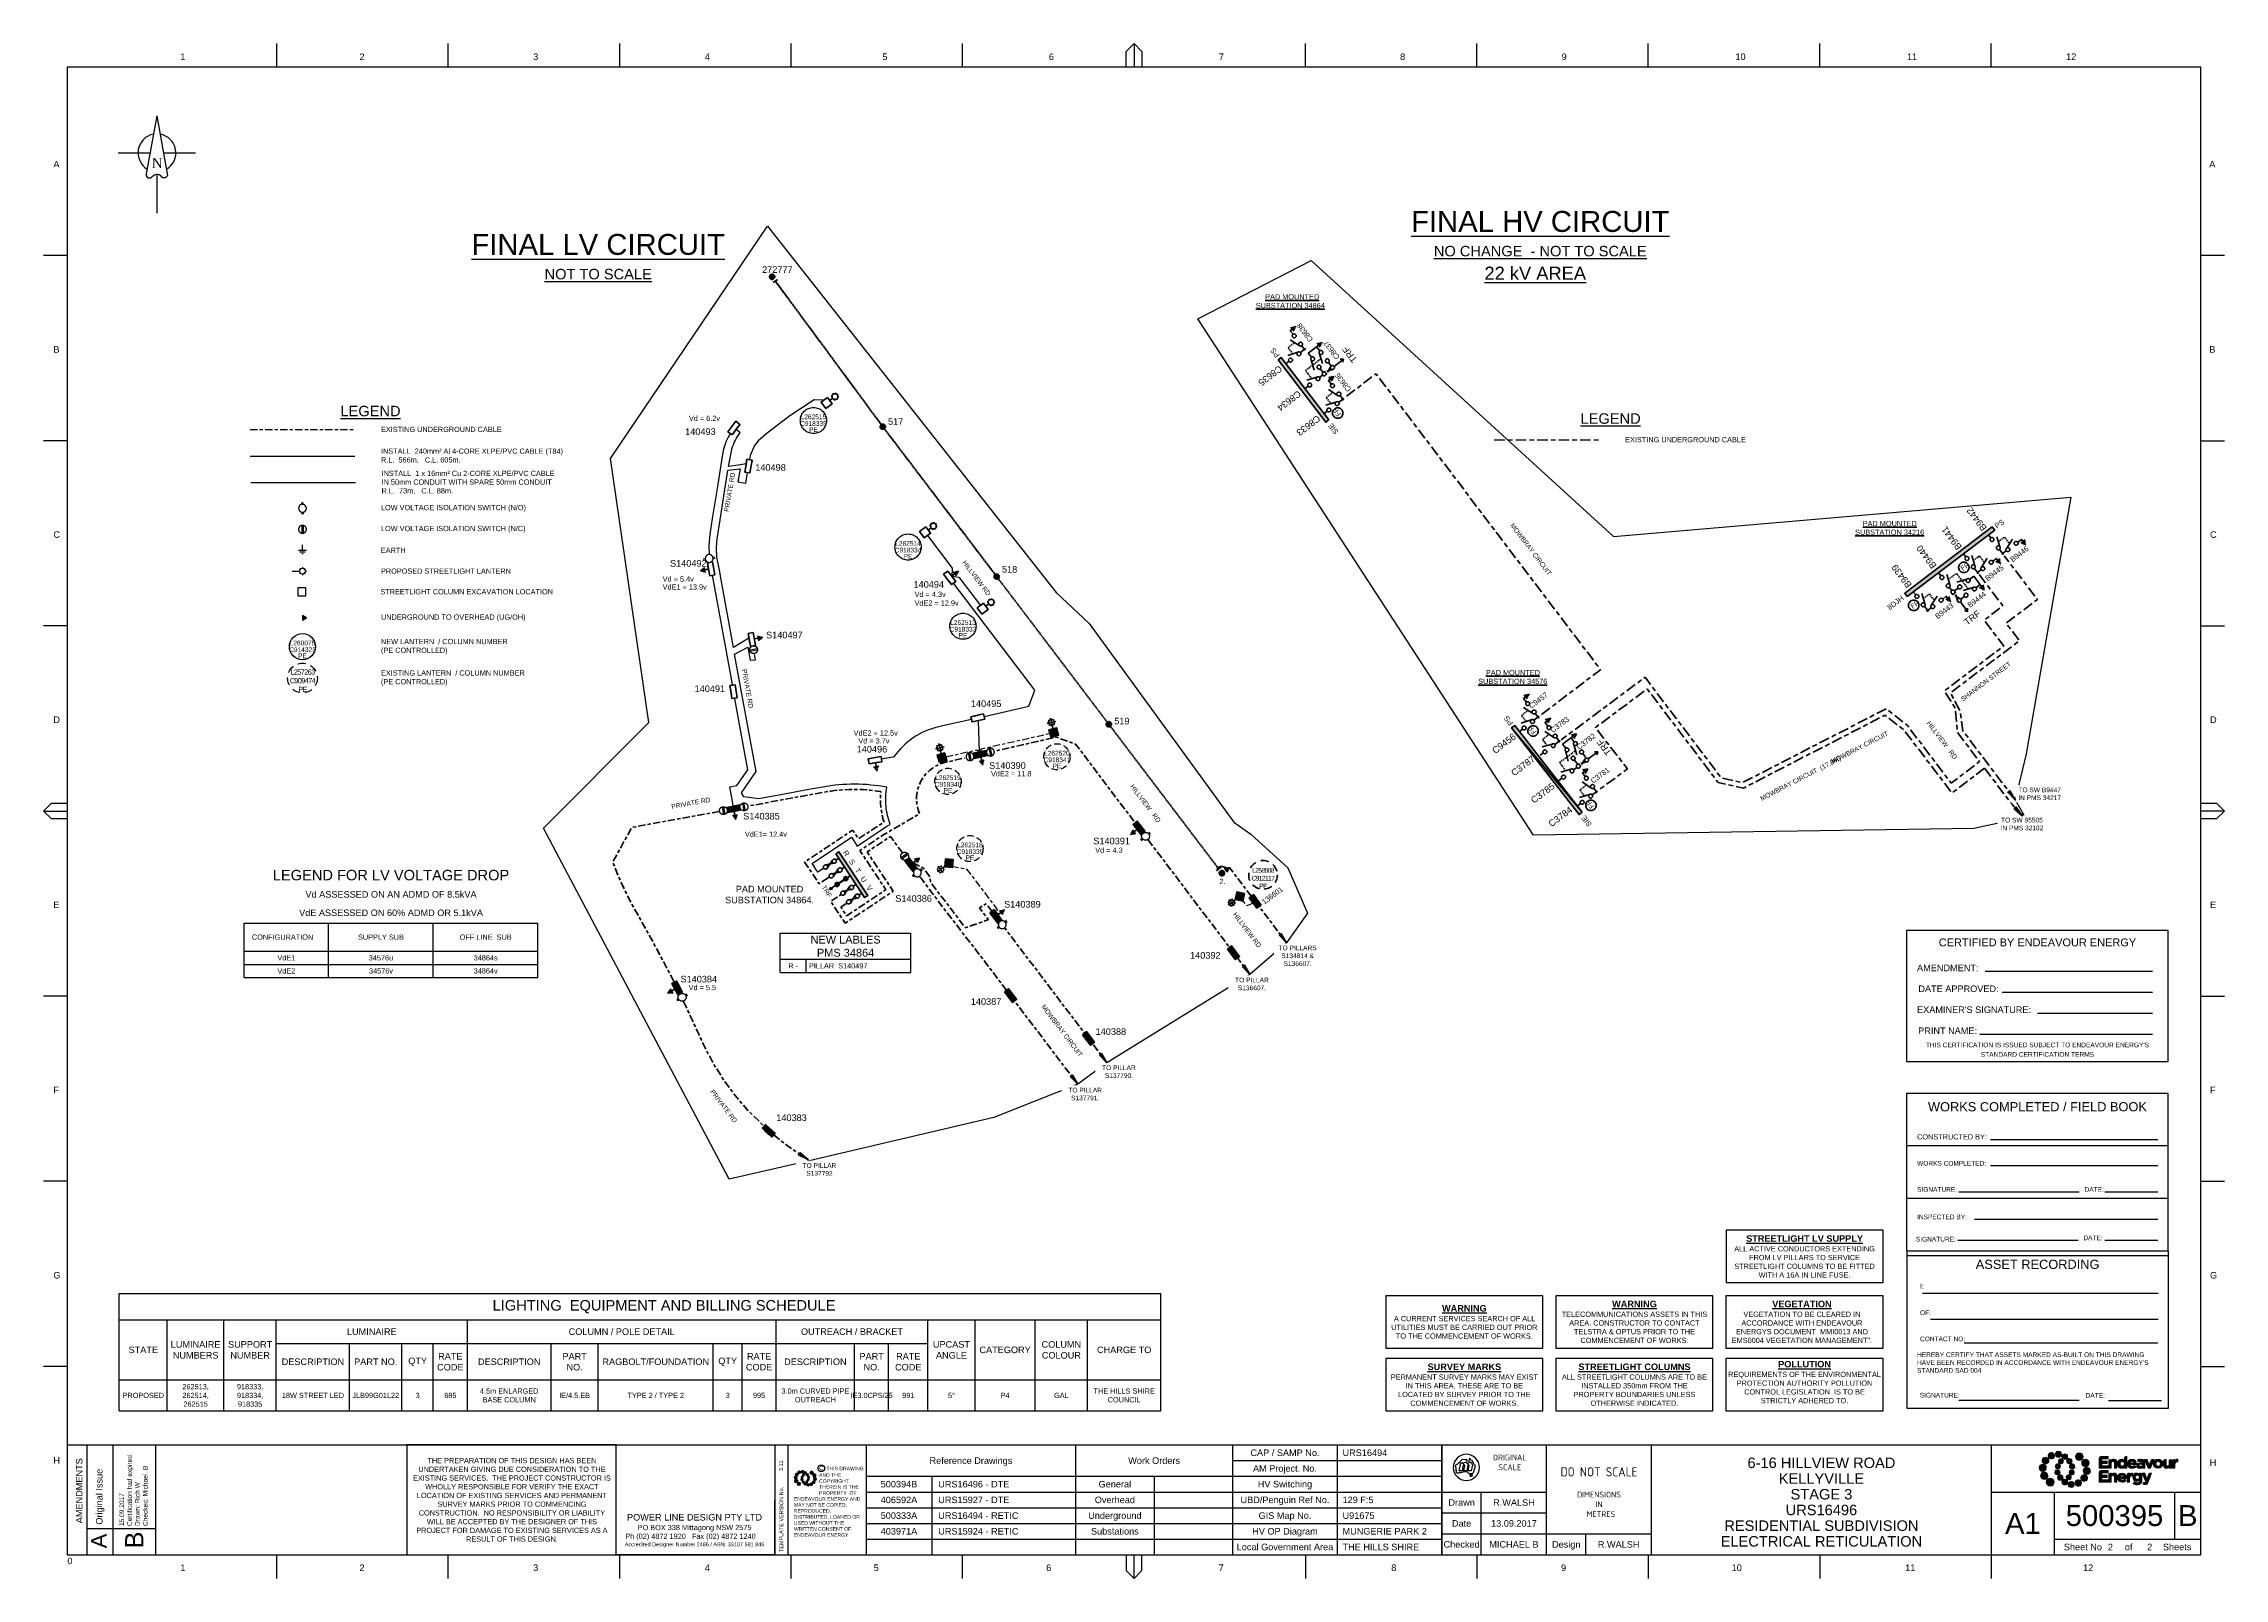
# Paper-space layout 'lv' of a CAD drawing. Header units: metres, sheet in millimetres. Extents: x -9 to 824, y -9 to 577.
# The model-space entities are those that its viewports show. They can reach past a viewport. Long polylines and large blocks are cut down to what shows.
import ezdxf
from ezdxf import colors
from ezdxf.entities.mleader import LeaderData, LeaderLine
from ezdxf.enums import TextEntityAlignment as Align
from ezdxf.math import Vec2, Vec3

# ---------------------------------------------------------------- set-up
doc = ezdxf.new("R2010")
doc.units = ezdxf.units.M
for name, pattern in [('Cable Exist OH', [1, 1, 0]), ('Cable Exist UG', [8.2, 4, -1.2, 1.8, -1.2]), ('CENTERX2', [4, 2.5, -0.5, 0.5, -0.5]), ('Dash', [5, 3, -2]), ('DASHED', [0.75, 0.5, -0.25]), ('DOT', [6.35, 0, -6.35]), ('IE Trench LV', [5.5, 4, -1.5])]:
    doc.linetypes.add(name, pattern=pattern)
doc.layers.get('0').update_dxf_attribs({"color": 6})
for name, color, linetype, lineweight in [('_User Dimensions', 140, 'Continuous', 13), ('_User Miscellaneous2', 31, 'Continuous', 13), ('_User Miscellaneous6', 151, 'Continuous', 13), ('_User Miscellaneous7', 3, 'Continuous', 13), ('_User_HV_Exist', 1, 'Continuous', 35), ('_User_LV_Exist', 5, 'Continuous', 35), ('_User_SL_Exist', 4, 'Continuous', 35), ('Cadastre Land Parcels_SP_EXT', 118, 'Continuous', 15)]:
    doc.layers.add(name, color=color, linetype=linetype, lineweight=lineweight)
for name, color, linetype in [('Equip_LV_NEW', 2, 'Continuous'), ('Equip_SP_SL_EXT', 7, 'Continuous'), ('Equip_SP_SL_NEW', 2, 'Continuous'), ('Mains_LV_New_R6', 2, 'Cable Z'), ('Mains_LV_New_T6', 2, 'Cable 4'), ('Mains_LV_New_T84', 2, 'Cable x'), ('Mains_LV_New_T94', 2, 'Cable o'), ('Notes', 7, 'Continuous'), ('Notes_SL_MISC', 4, 'Continuous'), ('SupportsUG_SP_LV_EXT', 7, 'Continuous'), ('SupportsUG_SP_LV_SL_EXT', 7, 'Continuous'), ('Trench_SP_NEW', 2, 'Continuous')]:
    doc.layers.add(name, color=color, linetype=linetype)
doc.layers.add('Viewports', color=6, linetype='Continuous', plot=False)
doc.styles.add('ARIAL', font='arial.ttf', dxfattribs={"height": 2})
doc.styles.add('COLUMN_LABEL', font='arial.ttf', dxfattribs={"height": 2})
doc.styles.add('iecARIAL', font='arial.ttf', dxfattribs={"height": 2})
doc.styles.add('iecISOCP', font='isocp.shx')
doc.styles.add('iecNAME', font='times.ttf')
doc.styles.add('ieISOCP', font='arial.ttf', dxfattribs={"height": 1.5})
doc.styles.add('POLE_LABEL', font='arial.ttf', dxfattribs={"height": 2})
doc.styles.add('RoadName', font='arial.ttf', dxfattribs={"height": 2.5})
doc.styles.add('SL_LABEL', font='arial.ttf', dxfattribs={"height": 2})
doc.styles.get("Standard").update_dxf_attribs({"font": 'arial.ttf'})
doc.styles.add('SWG_LABEL', font='arial.ttf')
doc.styles.add('SWITCH_LABEL', font='arial.ttf', dxfattribs={"height": 2})
doc.linetypes.add('Cable 4', pattern='A,5.25,-0.1,["o",Standard,S=2,R=0,X=0.2,Y=-0.7],-2', length=7.35)
doc.linetypes.add('Cable New UG', pattern='A,7,-0.25,["x",Standard,S=2,R=0,X=0.2,Y=-0.8],-2.1', length=9.35)
doc.linetypes.add('Cable o', pattern='A,5.25,-0.1,["o",Standard,S=2,R=0,X=0.2,Y=-0.7],-2', length=7.35)
doc.linetypes.add('Cable x', pattern='A,5,-0.25,["x",Standard,S=2,R=0,X=0,Y=-0.8],-1.5', length=6.75)
doc.linetypes.add('Cable Z', pattern='A,7,-0.1,["Z",Standard,S=1.5,R=0,X=0.5,Y=-0.7],-2.4', length=9.5)
doc.linetypes.add('IE Trench HV', pattern='A,5,-0.2,["/",Standard,S=2,R=0,X=0.5,Y=-1],-2', length=7.2)
doc.dimstyles.new('1.8mm_1_50', dxfattribs={"dimtxt": 0.09, "dimasz": 0.1, "dimexe": 0.05, "dimexo": 0.15, "dimgap": 0.025, "dimtad": 0, "dimtoh": 1, "dimlfac": -1, "dimzin": 12, "dimdsep": 46, "dimtxsty": 'Standard', "dimcen": 1, "dimclrd": 256, "dimclre": 256, "dimclrt": 256, "dimazin": 3, "dimtfac": 1, "dimtmove": 0, "dimatfit": 3, "dimfxl": 1, "dimtolj": 1, "dimtzin": 0, "dimlwd": -1, "dimlwe": -1, "dimarcsym": 0})

# ---------------------------------------------------------------- blocks, each defined once
blk = doc.blocks.new('EE_LOGO_SMALL')
at = {"layer": 'Notes'}
h = blk.add_hatch(color=256, dxfattribs=at)
edge = h.paths.add_edge_path()
edge.add_spline(control_points=[(-8.4, 2), (-9.2, 2), (-9.8, 1.4), (-9.8, 0.7), (-9.9, -0.1), (-9.3, -0.7), (-8.6, -0.8), (-7.8, -0.8), (-7.2, -0.2), (-7.1, 0.5), (-7.1, 1.3), (-7.7, 1.9), (-8.4, 2)], knot_values=[0, 0, 0, 0, 1, 1, 1, 2, 2, 2, 3, 3, 3, 4, 4, 4, 4], degree=3, periodic=0)
h = blk.add_hatch(color=256, dxfattribs=at)
edge = h.paths.add_edge_path()
edge.add_spline(control_points=[(-6.8, 4.5), (-7.4, 4.8), (-8.2, 4.6), (-8.6, 4), (-8.9, 3.4), (-8.7, 2.6), (-8.1, 2.2), (-7.5, 1.9), (-6.7, 2.1), (-6.3, 2.7), (-6, 3.3), (-6.2, 4.1), (-6.8, 4.5)], knot_values=[0, 0, 0, 0, 1, 1, 1, 2, 2, 2, 3, 3, 3, 4, 4, 4, 4], degree=3, periodic=0)
h = blk.add_hatch(color=256, dxfattribs=at)
edge = h.paths.add_edge_path()
edge.add_spline(control_points=[(-4.2, 5.9), (-4.6, 6.5), (-5.3, 6.6), (-5.9, 6.3), (-6.4, 5.9), (-6.6, 5.1), (-6.2, 4.6), (-5.9, 4), (-5.1, 3.8), (-4.6, 4.2), (-4, 4.6), (-3.8, 5.3), (-4.2, 5.9)], knot_values=[0, 0, 0, 0, 1, 1, 1, 2, 2, 2, 3, 3, 3, 4, 4, 4, 4], degree=3, periodic=0)
h = blk.add_hatch(color=256, dxfattribs=at)
edge = h.paths.add_edge_path()
edge.add_spline(control_points=[(-1.3, 5.9), (-1.4, 6.5), (-2, 7), (-2.6, 6.9), (-3.3, 6.9), (-3.7, 6.3), (-3.7, 5.6), (-3.6, 5), (-3, 4.5), (-2.4, 4.6), (-1.7, 4.7), (-1.3, 5.2), (-1.3, 5.9)], knot_values=[0, 0, 0, 0, 1, 1, 1, 2, 2, 2, 3, 3, 3, 4, 4, 4, 4], degree=3, periodic=0)
h = blk.add_hatch(color=256, dxfattribs=at)
edge = h.paths.add_edge_path()
edge.add_spline(control_points=[(-2.5, 2.1), (-3, 2.2), (-3.5, 1.9), (-3.6, 1.3), (-3.7, 0.8), (-3.4, 0.3), (-2.9, 0.2), (-2.4, 0.1), (-1.9, 0.4), (-1.8, 0.9), (-1.7, 1.5), (-2, 2), (-2.5, 2.1)], knot_values=[0, 0, 0, 0, 1, 1, 1, 2, 2, 2, 3, 3, 3, 4, 4, 4, 4], degree=3, periodic=0)
h = blk.add_hatch(color=256, dxfattribs=at)
edge = h.paths.add_edge_path()
edge.add_spline(control_points=[(1, 4.9), (1, 4.3), (0.5, 3.8), (-0.1, 3.8), (-0.7, 3.8), (-1.2, 4.3), (-1.2, 4.9), (-1.2, 5.5), (-0.7, 6), (-0.1, 6), (0.5, 6), (1, 5.5), (1, 4.9)], knot_values=[0, 0, 0, 0, 1, 1, 1, 2, 2, 2, 3, 3, 3, 4, 4, 4, 4], degree=3, periodic=0)
edge = h.paths.add_edge_path()
edge.add_spline(control_points=[(-1.4, 4), (-1.9, 4.1), (-2.4, 3.8), (-2.5, 3.3), (-2.6, 2.7), (-2.3, 2.2), (-1.8, 2.1), (-1.3, 2), (-0.7, 2.3), (-0.6, 2.9), (-0.5, 3.4), (-0.9, 3.9), (-1.4, 4)], knot_values=[0, 0, 0, 0, 1, 1, 1, 2, 2, 2, 3, 3, 3, 4, 4, 4, 4], degree=3, periodic=0)
h = blk.add_hatch(color=256, dxfattribs=at)
edge = h.paths.add_edge_path()
edge.add_spline(control_points=[(2.3, 2.4), (2.8, 2.8), (2.8, 3.4), (2.4, 3.9), (2, 4.3), (1.4, 4.3), (0.9, 3.9), (0.5, 3.6), (0.5, 2.9), (0.9, 2.5), (1.2, 2), (1.9, 2), (2.3, 2.4)], knot_values=[0, 0, 0, 0, 1, 1, 1, 2, 2, 2, 3, 3, 3, 4, 4, 4, 4], degree=3, periodic=0)
edge = h.paths.add_edge_path()
edge.add_spline(control_points=[(1, 4.9), (1, 4.3), (0.5, 3.8), (-0.1, 3.8), (-0.7, 3.8), (-1.2, 4.3), (-1.2, 4.9), (-1.2, 5.5), (-0.7, 6), (-0.1, 6), (0.5, 6), (1, 5.5), (1, 4.9)], knot_values=[0, 0, 0, 0, 1, 1, 1, 2, 2, 2, 3, 3, 3, 4, 4, 4, 4], degree=3, periodic=0)
h = blk.add_hatch(color=256, dxfattribs=at)
edge = h.paths.add_edge_path()
edge.add_spline(control_points=[(1, 4.9), (1, 4.3), (0.5, 3.8), (-0.1, 3.8), (-0.7, 3.8), (-1.2, 4.3), (-1.2, 4.9), (-1.2, 5.5), (-0.7, 6), (-0.1, 6), (0.5, 6), (1, 5.5), (1, 4.9)], knot_values=[0, 0, 0, 0, 1, 1, 1, 2, 2, 2, 3, 3, 3, 4, 4, 4, 4], degree=3, periodic=0)
edge = h.paths.add_edge_path(flags=16)
edge.add_spline(control_points=[(1, 4.9), (1, 4.3), (0.5, 3.8), (-0.1, 3.8), (-0.7, 3.8), (-1.2, 4.3), (-1.2, 4.9), (-1.2, 5.5), (-0.7, 6), (-0.1, 6), (0.5, 6), (1, 5.5), (1, 4.9)], knot_values=[0, 0, 0, 0, 1, 1, 1, 2, 2, 2, 3, 3, 3, 4, 4, 4, 4], degree=3, periodic=0)
h = blk.add_hatch(color=256, dxfattribs=at)
edge = h.paths.add_edge_path()
edge.add_spline(control_points=[(3, 0.2), (3.5, 0.3), (3.8, 0.9), (3.7, 1.4), (3.6, 1.9), (3, 2.3), (2.5, 2.1), (1.9, 2), (1.6, 1.4), (1.8, 0.9), (1.9, 0.4), (2.5, 0.1), (3, 0.2)], knot_values=[0, 0, 0, 0, 1, 1, 1, 2, 2, 2, 3, 3, 3, 4, 4, 4, 4], degree=3, periodic=0)
h = blk.add_hatch(color=256, dxfattribs=at)
edge = h.paths.add_edge_path()
edge.add_spline(control_points=[(7, 4.9), (7, 4), (6.3, 3.4), (5.5, 3.4), (4.6, 3.4), (4, 4), (4, 4.9), (4, 5.7), (4.6, 6.4), (5.5, 6.4), (6.3, 6.4), (7, 5.7), (7, 4.9)], knot_values=[0, 0, 0, 0, 1, 1, 1, 2, 2, 2, 3, 3, 3, 4, 4, 4, 4], degree=3, periodic=0)
h = blk.add_hatch(color=256, dxfattribs=at)
edge = h.paths.add_edge_path()
edge.add_spline(control_points=[(8.4, 1.1), (9.1, 1.5), (9.4, 2.3), (9.1, 3), (8.8, 3.7), (7.9, 4.1), (7.2, 3.8), (6.5, 3.4), (6.2, 2.6), (6.5, 1.9), (6.8, 1.2), (7.7, 0.8), (8.4, 1.1)], knot_values=[0, 0, 0, 0, 1, 1, 1, 2, 2, 2, 3, 3, 3, 4, 4, 4, 4], degree=3, periodic=0)
h = blk.add_hatch(color=256, dxfattribs=at)
edge = h.paths.add_edge_path()
edge.add_spline(control_points=[(8.3, -1.9), (9, -1.9), (9.7, -1.4), (9.7, -0.6), (9.7, 0.1), (9.2, 0.8), (8.4, 0.8), (7.7, 0.8), (7, 0.3), (7, -0.5), (6.9, -1.2), (7.5, -1.9), (8.3, -1.9)], knot_values=[0, 0, 0, 0, 1, 1, 1, 2, 2, 2, 3, 3, 3, 4, 4, 4, 4], degree=3, periodic=0)
h = blk.add_hatch(color=256, dxfattribs=at)
edge = h.paths.add_edge_path()
edge.add_spline(control_points=[(-8.5, -1.1), (-9.2, -1.4), (-9.6, -2.3), (-9.3, -3), (-8.9, -3.7), (-8.1, -4), (-7.4, -3.7), (-6.7, -3.4), (-6.3, -2.5), (-6.6, -1.8), (-7, -1.1), (-7.8, -0.8), (-8.5, -1.1)], knot_values=[0, 0, 0, 0, 1, 1, 1, 2, 2, 2, 3, 3, 3, 4, 4, 4, 4], degree=3, periodic=0)
h = blk.add_hatch(color=256, dxfattribs=at)
edge = h.paths.add_edge_path()
edge.add_spline(control_points=[(-7.1, -4.8), (-7.1, -4), (-6.5, -3.3), (-5.6, -3.3), (-4.8, -3.3), (-4.1, -4), (-4.1, -4.8), (-4.1, -5.7), (-4.8, -6.3), (-5.6, -6.3), (-6.5, -6.3), (-7.1, -5.7), (-7.1, -4.8)], knot_values=[0, 0, 0, 0, 1, 1, 1, 2, 2, 2, 3, 3, 3, 4, 4, 4, 4], degree=3, periodic=0)
h = blk.add_hatch(color=256, dxfattribs=at)
edge = h.paths.add_edge_path()
edge.add_spline(control_points=[(-3.1, -0.2), (-3.7, -0.3), (-4, -0.8), (-3.8, -1.4), (-3.7, -1.9), (-3.2, -2.2), (-2.6, -2.1), (-2.1, -1.9), (-1.8, -1.4), (-1.9, -0.9), (-2.1, -0.3), (-2.6, 0), (-3.1, -0.2)], knot_values=[0, 0, 0, 0, 1, 1, 1, 2, 2, 2, 3, 3, 3, 4, 4, 4, 4], degree=3, periodic=0)
h = blk.add_hatch(color=256, dxfattribs=at)
edge = h.paths.add_edge_path()
edge.add_spline(control_points=[(-2.5, -2.3), (-2.9, -2.7), (-3, -3.4), (-2.6, -3.8), (-2.2, -4.2), (-1.5, -4.3), (-1.1, -3.9), (-0.7, -3.5), (-0.6, -2.8), (-1, -2.4), (-1.4, -2), (-2, -1.9), (-2.5, -2.3)], knot_values=[0, 0, 0, 0, 1, 1, 1, 2, 2, 2, 3, 3, 3, 4, 4, 4, 4], degree=3, periodic=0)
h = blk.add_hatch(color=256, dxfattribs=at)
edge = h.paths.add_edge_path()
edge.add_spline(control_points=[(-1.2, -4.8), (-1.2, -4.2), (-0.7, -3.7), (-0.1, -3.7), (0.5, -3.7), (1, -4.2), (1, -4.8), (1, -5.4), (0.5, -5.9), (-0.1, -5.9), (-0.7, -5.9), (-1.2, -5.4), (-1.2, -4.8)], knot_values=[0, 0, 0, 0, 1, 1, 1, 2, 2, 2, 3, 3, 3, 4, 4, 4, 4], degree=3, periodic=0)
h = blk.add_hatch(color=256, dxfattribs=at)
edge = h.paths.add_edge_path()
edge.add_spline(control_points=[(1.2, -3.9), (1.7, -4.1), (2.2, -3.7), (2.3, -3.2), (2.5, -2.7), (2.1, -2.2), (1.6, -2.1), (1.1, -2), (0.6, -2.3), (0.5, -2.8), (0.4, -3.3), (0.7, -3.8), (1.2, -3.9)], knot_values=[0, 0, 0, 0, 1, 1, 1, 2, 2, 2, 3, 3, 3, 4, 4, 4, 4], degree=3, periodic=0)
h = blk.add_hatch(color=256, dxfattribs=at)
edge = h.paths.add_edge_path()
edge.add_spline(control_points=[(1.2, -5.8), (1.3, -6.5), (1.8, -6.9), (2.5, -6.9), (3.1, -6.8), (3.6, -6.2), (3.5, -5.6), (3.4, -5), (2.9, -4.5), (2.2, -4.6), (1.6, -4.6), (1.1, -5.2), (1.2, -5.8)], knot_values=[0, 0, 0, 0, 1, 1, 1, 2, 2, 2, 3, 3, 3, 4, 4, 4, 4], degree=3, periodic=0)
h = blk.add_hatch(color=256, dxfattribs=at)
edge = h.paths.add_edge_path()
edge.add_spline(control_points=[(2.4, -2), (2.9, -2.1), (3.4, -1.8), (3.5, -1.3), (3.6, -0.8), (3.3, -0.3), (2.8, -0.2), (2.2, -0.1), (1.7, -0.4), (1.6, -0.9), (1.5, -1.4), (1.8, -1.9), (2.4, -2)], knot_values=[0, 0, 0, 0, 1, 1, 1, 2, 2, 2, 3, 3, 3, 4, 4, 4, 4], degree=3, periodic=0)
h = blk.add_hatch(color=256, dxfattribs=at)
edge = h.paths.add_edge_path()
edge.add_spline(control_points=[(4, -5.8), (4.4, -6.4), (5.2, -6.6), (5.7, -6.2), (6.3, -5.8), (6.5, -5.1), (6.1, -4.5), (5.7, -4), (5, -3.8), (4.4, -4.2), (3.8, -4.5), (3.7, -5.3), (4, -5.8)], knot_values=[0, 0, 0, 0, 1, 1, 1, 2, 2, 2, 3, 3, 3, 4, 4, 4, 4], degree=3, periodic=0)
h = blk.add_hatch(color=256, dxfattribs=at)
edge = h.paths.add_edge_path()
edge.add_spline(control_points=[(6.7, -4.4), (7.3, -4.8), (8.1, -4.6), (8.4, -4), (8.8, -3.3), (8.6, -2.6), (8, -2.2), (7.3, -1.8), (6.6, -2.1), (6.2, -2.7), (5.8, -3.3), (6, -4.1), (6.7, -4.4)], knot_values=[0, 0, 0, 0, 1, 1, 1, 2, 2, 2, 3, 3, 3, 4, 4, 4, 4], degree=3, periodic=0)
at = {"layer": 'Notes', "lineweight": 0}
for points in [[(1.8, 2.1), (1.8, 2.1)], [(-2, -2.1), (-2, -2.1)]]:
    blk.add_lwpolyline(points, dxfattribs=at)
for points in [[(-8.4, 2), (-9.2, 2), (-9.8, 1.4), (-9.8, 0.7), (-9.9, -0.1), (-9.3, -0.7), (-8.6, -0.8), (-7.8, -0.8), (-7.2, -0.2), (-7.1, 0.5), (-7.1, 1.3), (-7.7, 1.9), (-8.4, 2)], [(-6.8, 4.5), (-7.4, 4.8), (-8.2, 4.6), (-8.6, 4), (-8.9, 3.4), (-8.7, 2.6), (-8.1, 2.2), (-7.5, 1.9), (-6.7, 2.1), (-6.3, 2.7), (-6, 3.3), (-6.2, 4.1), (-6.8, 4.5)], [(-4.2, 5.9), (-4.6, 6.5), (-5.3, 6.6), (-5.9, 6.3), (-6.4, 5.9), (-6.6, 5.1), (-6.2, 4.6), (-5.9, 4), (-5.1, 3.8), (-4.6, 4.2), (-4, 4.6), (-3.8, 5.3), (-4.2, 5.9)], [(-1.3, 5.9), (-1.4, 6.5), (-2, 7), (-2.6, 6.9), (-3.3, 6.9), (-3.7, 6.3), (-3.7, 5.6), (-3.6, 5), (-3, 4.5), (-2.4, 4.6), (-1.7, 4.7), (-1.3, 5.2), (-1.3, 5.9)], [(-2.5, 2.1), (-3, 2.2), (-3.5, 1.9), (-3.6, 1.3), (-3.7, 0.8), (-3.4, 0.3), (-2.9, 0.2), (-2.4, 0.1), (-1.9, 0.4), (-1.8, 0.9), (-1.7, 1.5), (-2, 2), (-2.5, 2.1)], [(-1.4, 4), (-1.9, 4.1), (-2.4, 3.8), (-2.5, 3.3), (-2.6, 2.7), (-2.3, 2.2), (-1.8, 2.1), (-1.3, 2), (-0.7, 2.3), (-0.6, 2.9), (-0.5, 3.4), (-0.9, 3.9), (-1.4, 4)], [(1, 4.9), (1, 4.3), (0.5, 3.8), (-0.1, 3.8), (-0.7, 3.8), (-1.2, 4.3), (-1.2, 4.9), (-1.2, 5.5), (-0.7, 6), (-0.1, 6), (0.5, 6), (1, 5.5), (1, 4.9)], [(1, 4.9), (1, 4.3), (0.5, 3.8), (-0.1, 3.8), (-0.7, 3.8), (-1.2, 4.3), (-1.2, 4.9), (-1.2, 5.5), (-0.7, 6), (-0.1, 6), (0.5, 6), (1, 5.5), (1, 4.9)], [(2.3, 2.4), (2.8, 2.8), (2.8, 3.4), (2.4, 3.9), (2, 4.3), (1.4, 4.3), (0.9, 3.9), (0.5, 3.6), (0.5, 2.9), (0.9, 2.5), (1.2, 2), (1.9, 2), (2.3, 2.4)], [(3, 0.2), (3.5, 0.3), (3.8, 0.9), (3.7, 1.4), (3.6, 1.9), (3, 2.3), (2.5, 2.1), (1.9, 2), (1.6, 1.4), (1.8, 0.9), (1.9, 0.4), (2.5, 0.1), (3, 0.2)], [(7, 4.9), (7, 4), (6.3, 3.4), (5.5, 3.4), (4.6, 3.4), (4, 4), (4, 4.9), (4, 5.7), (4.6, 6.4), (5.5, 6.4), (6.3, 6.4), (7, 5.7), (7, 4.9)], [(8.4, 1.1), (9.1, 1.5), (9.4, 2.3), (9.1, 3), (8.8, 3.7), (7.9, 4.1), (7.2, 3.8), (6.5, 3.4), (6.2, 2.6), (6.5, 1.9), (6.8, 1.2), (7.7, 0.8), (8.4, 1.1)], [(8.3, -1.9), (9, -1.9), (9.7, -1.4), (9.7, -0.6), (9.7, 0.1), (9.2, 0.8), (8.4, 0.8), (7.7, 0.8), (7, 0.3), (7, -0.5), (6.9, -1.2), (7.5, -1.9), (8.3, -1.9)], [(-8.5, -1.1), (-9.2, -1.4), (-9.6, -2.3), (-9.3, -3), (-8.9, -3.7), (-8.1, -4), (-7.4, -3.7), (-6.7, -3.4), (-6.3, -2.5), (-6.6, -1.8), (-7, -1.1), (-7.8, -0.8), (-8.5, -1.1)], [(-7.1, -4.8), (-7.1, -4), (-6.5, -3.3), (-5.6, -3.3), (-4.8, -3.3), (-4.1, -4), (-4.1, -4.8), (-4.1, -5.7), (-4.8, -6.3), (-5.6, -6.3), (-6.5, -6.3), (-7.1, -5.7), (-7.1, -4.8)], [(-3.1, -0.2), (-3.7, -0.3), (-4, -0.8), (-3.8, -1.4), (-3.7, -1.9), (-3.2, -2.2), (-2.6, -2.1), (-2.1, -1.9), (-1.8, -1.4), (-1.9, -0.9), (-2.1, -0.3), (-2.6, 0), (-3.1, -0.2)], [(-2.5, -2.3), (-2.9, -2.7), (-3, -3.4), (-2.6, -3.8), (-2.2, -4.2), (-1.5, -4.3), (-1.1, -3.9), (-0.7, -3.5), (-0.6, -2.8), (-1, -2.4), (-1.4, -2), (-2, -1.9), (-2.5, -2.3)], [(-1.2, -4.8), (-1.2, -4.2), (-0.7, -3.7), (-0.1, -3.7), (0.5, -3.7), (1, -4.2), (1, -4.8), (1, -5.4), (0.5, -5.9), (-0.1, -5.9), (-0.7, -5.9), (-1.2, -5.4), (-1.2, -4.8)], [(1.2, -3.9), (1.7, -4.1), (2.2, -3.7), (2.3, -3.2), (2.5, -2.7), (2.1, -2.2), (1.6, -2.1), (1.1, -2), (0.6, -2.3), (0.5, -2.8), (0.4, -3.3), (0.7, -3.8), (1.2, -3.9)], [(1.2, -5.8), (1.3, -6.5), (1.8, -6.9), (2.5, -6.9), (3.1, -6.8), (3.6, -6.2), (3.5, -5.6), (3.4, -5), (2.9, -4.5), (2.2, -4.6), (1.6, -4.6), (1.1, -5.2), (1.2, -5.8)], [(2.4, -2), (2.9, -2.1), (3.4, -1.8), (3.5, -1.3), (3.6, -0.8), (3.3, -0.3), (2.8, -0.2), (2.2, -0.1), (1.7, -0.4), (1.6, -0.9), (1.5, -1.4), (1.8, -1.9), (2.4, -2)], [(4, -5.8), (4.4, -6.4), (5.2, -6.6), (5.7, -6.2), (6.3, -5.8), (6.5, -5.1), (6.1, -4.5), (5.7, -4), (5, -3.8), (4.4, -4.2), (3.8, -4.5), (3.7, -5.3), (4, -5.8)], [(6.7, -4.4), (7.3, -4.8), (8.1, -4.6), (8.4, -4), (8.8, -3.3), (8.6, -2.6), (8, -2.2), (7.3, -1.8), (6.6, -2.1), (6.2, -2.7), (5.8, -3.3), (6, -4.1), (6.7, -4.4)]]:
    blk.add_open_spline(points, degree=3, knots=[0, 0, 0, 0, 1, 1, 1, 2, 2, 2, 3, 3, 3, 4, 4, 4, 4], dxfattribs=at)
blk = doc.blocks.new('EE_COPYRIGHT_A1')
at = {"layer": 'Notes'}
blk.add_circle((9.53, -0.82), 1.15, dxfattribs=at)
at = {"xscale": 0.4, "yscale": 0.4, "zscale": 0.4}
blk.add_blockref('EE_LOGO_SMALL', (3.96, -4.29), dxfattribs=at)
at = {"layer": 'Notes', "insert": (0, 0), "char_height": 1.25, "width": 24.1208, "attachment_point": 1, "style": 'ARIAL'}
blk.add_mtext('\\pt8.75;               ^I{\\H1.2x;C } THIS DRAWING\\P\\pi-8.75,l8.75,t8.75,20;       ^IAND THE ^I\\P\\pi0,t8.75;COPYRIGHT\\P\\pi-8.75,t1.25,8.75;^I^ITHEREIN IS THE PROPERTY  OF \\P\\pi0,l0,t1.25;ENDEAVOUR ENERGY AND MAY NOT BE COPIED, REPRODUCED, DISTRIBUTED, LOANED OR USED WITHOUT THE WRITTEN CONSENT OF ENDEAVOUR ENERGY', dxfattribs=at)
blk = doc.blocks.new('EE_LOGO')
h = blk.add_hatch(color=256)
edge = h.paths.add_edge_path()
edge.add_spline(control_points=[(-25.34, 1.94), (-26.08, 1.98), (-26.72, 1.41), (-26.77, 0.66), (-26.81, -0.09), (-26.24, -0.72), (-25.49, -0.77), (-24.74, -0.81), (-24.1, -0.24), (-24.06, 0.51), (-24.02, 1.25), (-24.59, 1.89), (-25.34, 1.94)], knot_values=[0, 0, 0, 0, 1, 1, 1, 2, 2, 2, 3, 3, 3, 4, 4, 4, 4], degree=3, periodic=0)
h = blk.add_hatch(color=256)
edge = h.paths.add_edge_path()
edge.add_spline(control_points=[(-23.73, 4.46), (-24.34, 4.81), (-25.13, 4.61), (-25.49, 3.99), (-25.85, 3.38), (-25.64, 2.59), (-25.03, 2.23), (-24.41, 1.87), (-23.63, 2.08), (-23.27, 2.69), (-22.91, 3.31), (-23.12, 4.1), (-23.73, 4.46)], knot_values=[0, 0, 0, 0, 1, 1, 1, 2, 2, 2, 3, 3, 3, 4, 4, 4, 4], degree=3, periodic=0)
h = blk.add_hatch(color=256)
edge = h.paths.add_edge_path()
edge.add_spline(control_points=[(-21.12, 5.87), (-21.48, 6.44), (-22.24, 6.61), (-22.81, 6.24), (-23.37, 5.88), (-23.54, 5.12), (-23.17, 4.55), (-22.81, 3.98), (-22.05, 3.82), (-21.48, 4.19), (-20.92, 4.55), (-20.75, 5.31), (-21.12, 5.87)], knot_values=[0, 0, 0, 0, 1, 1, 1, 2, 2, 2, 3, 3, 3, 4, 4, 4, 4], degree=3, periodic=0)
h = blk.add_hatch(color=256)
edge = h.paths.add_edge_path()
edge.add_spline(control_points=[(-19.43, 2.06), (-19.94, 2.17), (-20.44, 1.84), (-20.55, 1.33), (-20.66, 0.82), (-20.34, 0.32), (-19.83, 0.21), (-19.32, 0.1), (-18.81, 0.42), (-18.71, 0.93), (-18.59, 1.44), (-18.92, 1.95), (-19.43, 2.06)], knot_values=[0, 0, 0, 0, 1, 1, 1, 2, 2, 2, 3, 3, 3, 4, 4, 4, 4], degree=3, periodic=0)
h = blk.add_hatch(color=256)
edge = h.paths.add_edge_path()
edge.add_spline(control_points=[(-18.27, 5.87), (-18.34, 6.5), (-18.91, 6.97), (-19.54, 6.9), (-20.18, 6.84), (-20.65, 6.27), (-20.58, 5.63), (-20.52, 4.99), (-19.95, 4.53), (-19.31, 4.59), (-18.67, 4.66), (-18.21, 5.23), (-18.27, 5.87)], knot_values=[0, 0, 0, 0, 1, 1, 1, 2, 2, 2, 3, 3, 3, 4, 4, 4, 4], degree=3, periodic=0)
h = blk.add_hatch(color=256)
edge = h.paths.add_edge_path()
edge.add_spline(control_points=[(-15.91, 4.86), (-15.91, 4.26), (-16.4, 3.77), (-17, 3.77), (-17.6, 3.77), (-18.08, 4.26), (-18.08, 4.86), (-18.08, 5.46), (-17.6, 5.95), (-17, 5.95), (-16.4, 5.95), (-15.91, 5.46), (-15.91, 4.86)], knot_values=[0, 0, 0, 0, 1, 1, 1, 2, 2, 2, 3, 3, 3, 4, 4, 4, 4], degree=3, periodic=0)
edge = h.paths.add_edge_path()
edge.add_spline(control_points=[(-18.29, 3.97), (-18.8, 4.08), (-19.3, 3.76), (-19.41, 3.25), (-19.52, 2.74), (-19.2, 2.23), (-18.69, 2.12), (-18.18, 2.01), (-17.67, 2.33), (-17.56, 2.84), (-17.45, 3.35), (-17.78, 3.86), (-18.29, 3.97)], knot_values=[0, 0, 0, 0, 1, 1, 1, 2, 2, 2, 3, 3, 3, 4, 4, 4, 4], degree=3, periodic=0)
h = blk.add_hatch(color=256)
edge = h.paths.add_edge_path()
edge.add_spline(control_points=[(-14.59, 2.36), (-14.16, 2.75), (-14.12, 3.41), (-14.51, 3.84), (-14.89, 4.27), (-15.55, 4.31), (-15.99, 3.93), (-16.42, 3.54), (-16.46, 2.88), (-16.07, 2.45), (-15.69, 2.01), (-15.02, 1.98), (-14.59, 2.36)], knot_values=[0, 0, 0, 0, 1, 1, 1, 2, 2, 2, 3, 3, 3, 4, 4, 4, 4], degree=3, periodic=0)
edge = h.paths.add_edge_path()
edge.add_spline(control_points=[(-15.91, 4.86), (-15.91, 4.26), (-16.4, 3.77), (-17, 3.77), (-17.6, 3.77), (-18.08, 4.26), (-18.08, 4.86), (-18.08, 5.46), (-17.6, 5.95), (-17, 5.95), (-16.4, 5.95), (-15.91, 5.46), (-15.91, 4.86)], knot_values=[0, 0, 0, 0, 1, 1, 1, 2, 2, 2, 3, 3, 3, 4, 4, 4, 4], degree=3, periodic=0)
h = blk.add_hatch(color=256)
edge = h.paths.add_edge_path()
edge.add_spline(control_points=[(-15.91, 4.86), (-15.91, 4.26), (-16.4, 3.77), (-17, 3.77), (-17.6, 3.77), (-18.08, 4.26), (-18.08, 4.86), (-18.08, 5.46), (-17.6, 5.95), (-17, 5.95), (-16.4, 5.95), (-15.91, 5.46), (-15.91, 4.86)], knot_values=[0, 0, 0, 0, 1, 1, 1, 2, 2, 2, 3, 3, 3, 4, 4, 4, 4], degree=3, periodic=0)
edge = h.paths.add_edge_path(flags=16)
edge.add_spline(control_points=[(-15.91, 4.86), (-15.91, 4.26), (-16.4, 3.77), (-17, 3.77), (-17.6, 3.77), (-18.08, 4.26), (-18.08, 4.86), (-18.08, 5.46), (-17.6, 5.95), (-17, 5.95), (-16.4, 5.95), (-15.91, 5.46), (-15.91, 4.86)], knot_values=[0, 0, 0, 0, 1, 1, 1, 2, 2, 2, 3, 3, 3, 4, 4, 4, 4], degree=3, periodic=0)
h = blk.add_hatch(color=256)
edge = h.paths.add_edge_path()
edge.add_spline(control_points=[(-13.94, 0.18), (-13.41, 0.32), (-13.09, 0.87), (-13.23, 1.4), (-13.37, 1.93), (-13.92, 2.25), (-14.45, 2.11), (-14.98, 1.97), (-15.3, 1.42), (-15.16, 0.89), (-15.02, 0.36), (-14.47, 0.04), (-13.94, 0.18)], knot_values=[0, 0, 0, 0, 1, 1, 1, 2, 2, 2, 3, 3, 3, 4, 4, 4, 4], degree=3, periodic=0)
h = blk.add_hatch(color=256)
edge = h.paths.add_edge_path()
edge.add_spline(control_points=[(-9.93, 4.86), (-9.93, 4.03), (-10.61, 3.35), (-11.44, 3.35), (-12.28, 3.35), (-12.95, 4.03), (-12.95, 4.86), (-12.95, 5.69), (-12.28, 6.37), (-11.44, 6.37), (-10.61, 6.37), (-9.93, 5.69), (-9.93, 4.86)], knot_values=[0, 0, 0, 0, 1, 1, 1, 2, 2, 2, 3, 3, 3, 4, 4, 4, 4], degree=3, periodic=0)
h = blk.add_hatch(color=256)
edge = h.paths.add_edge_path()
edge.add_spline(control_points=[(-8.55, 1.13), (-7.83, 1.45), (-7.5, 2.29), (-7.82, 3.01), (-8.14, 3.73), (-8.98, 4.06), (-9.7, 3.74), (-10.42, 3.42), (-10.75, 2.58), (-10.43, 1.86), (-10.11, 1.14), (-9.27, 0.81), (-8.55, 1.13)], knot_values=[0, 0, 0, 0, 1, 1, 1, 2, 2, 2, 3, 3, 3, 4, 4, 4, 4], degree=3, periodic=0)
h = blk.add_hatch(color=256)
edge = h.paths.add_edge_path()
edge.add_spline(control_points=[(-8.66, -1.92), (-7.91, -1.96), (-7.27, -1.39), (-7.23, -0.64), (-7.19, 0.1), (-7.76, 0.74), (-8.51, 0.78), (-9.25, 0.83), (-9.89, 0.26), (-9.94, -0.49), (-9.98, -1.24), (-9.41, -1.88), (-8.66, -1.92)], knot_values=[0, 0, 0, 0, 1, 1, 1, 2, 2, 2, 3, 3, 3, 4, 4, 4, 4], degree=3, periodic=0)
h = blk.add_hatch(color=256)
edge = h.paths.add_edge_path()
edge.add_spline(control_points=[(-3.85, 0.44), (-3.85, 0.44), (-3.85, 4.25), (-3.85, 4.3), (-3.85, 4.35), (-3.85, 4.86), (-3.29, 4.86), (-2.74, 4.86), (-0.49, 4.86), (-0.49, 4.86), (-0.49, 4.86), (-0.49, 4), (-0.49, 4), (-0.49, 4), (-2.89, 4), (-2.89, 4), (-2.89, 4), (-2.89, 3.1), (-2.89, 3.1), (-2.89, 3.1), (-0.8, 3.1), (-0.8, 3.1), (-0.8, 3.1), (-0.8, 2.23), (-0.8, 2.23), (-0.8, 2.23), (-2.89, 2.23), (-2.89, 2.23), (-2.89, 2.23), (-2.89, 1.31), (-2.89, 1.31), (-2.89, 1.31), (-0.49, 1.31), (-0.49, 1.31), (-0.49, 1.31), (-0.49, 0.44), (-0.49, 0.44), (-0.49, 0.44), (-3.85, 0.44), (-3.85, 0.44)], knot_values=[0, 0, 0, 0, 1, 1, 1, 2, 2, 2, 3, 3, 3, 4, 4, 4, 5, 5, 5, 6, 6, 6, 7, 7, 7, 8, 8, 8, 9, 9, 9, 10, 10, 10, 11, 11, 11, 12, 12, 12, 13, 13, 13, 13], degree=3, periodic=0)
h = blk.add_hatch(color=256)
edge = h.paths.add_edge_path()
edge.add_spline(control_points=[(1.94, 0.44), (1.94, 0.44), (1.94, 2.33), (1.94, 2.33), (1.94, 2.78), (1.73, 3.02), (1.36, 3.02), (1, 3.02), (0.76, 2.78), (0.76, 2.33), (0.76, 2.33), (0.76, 0.44), (0.76, 0.44), (0.76, 0.44), (-0.2, 0.44), (-0.2, 0.44), (-0.2, 0.44), (-0.2, 3.21), (-0.2, 3.27), (-0.2, 3.33), (-0.2, 3.82), (0.36, 3.82), (0.76, 3.82), (0.76, 3.82), (0.76, 3.82), (0.76, 3.82), (0.76, 3.35), (0.76, 3.35), (0.98, 3.63), (1.27, 3.89), (1.75, 3.89), (2.48, 3.89), (2.9, 3.41), (2.9, 2.63), (2.9, 2.63), (2.9, 0.44), (2.9, 0.44), (2.9, 0.44), (1.94, 0.44), (1.94, 0.44)], knot_values=[0, 0, 0, 0, 1, 1, 1, 2, 2, 2, 3, 3, 3, 4, 4, 4, 5, 5, 5, 6, 6, 6, 7, 7, 7, 8, 8, 8, 9, 9, 9, 10, 10, 10, 11, 11, 11, 12, 12, 12, 13, 13, 13, 13], degree=3, periodic=0)
h = blk.add_hatch(color=256)
edge = h.paths.add_edge_path(flags=16)
edge.add_spline(control_points=[(5.8, 2.13), (5.8, 2.69), (5.43, 3.07), (4.98, 3.07), (4.53, 3.07), (4.15, 2.7), (4.15, 2.13), (4.15, 2.13), (4.15, 2.12), (4.15, 2.12), (4.15, 1.56), (4.53, 1.19), (4.98, 1.19), (5.43, 1.19), (5.8, 1.56), (5.8, 2.12), (5.8, 2.12), (5.8, 2.13), (5.8, 2.13)], knot_values=[0, 0, 0, 0, 1, 1, 1, 2, 2, 2, 3, 3, 3, 4, 4, 4, 5, 5, 5, 6, 6, 6, 6], degree=3, periodic=0)
edge = h.paths.add_edge_path()
edge.add_spline(control_points=[(5.79, 0.44), (5.79, 0.44), (5.79, 0.92), (5.79, 0.92), (5.55, 0.6), (5.23, 0.37), (4.73, 0.37), (3.94, 0.37), (3.19, 0.99), (3.19, 2.12), (3.19, 2.12), (3.19, 2.13), (3.19, 2.13), (3.19, 3.26), (3.93, 3.88), (4.73, 3.88), (5.24, 3.88), (5.56, 3.65), (5.79, 3.38), (5.79, 3.38), (5.79, 4.27), (5.79, 4.3), (5.79, 4.34), (5.79, 4.86), (6.34, 4.86), (6.73, 4.86), (6.75, 4.86), (6.75, 4.86), (6.75, 4.86), (6.75, 0.44), (6.75, 0.44), (6.75, 0.44), (5.79, 0.44), (5.79, 0.44)], knot_values=[0, 0, 0, 0, 1, 1, 1, 2, 2, 2, 3, 3, 3, 4, 4, 4, 5, 5, 5, 6, 6, 6, 7, 7, 7, 8, 8, 8, 9, 9, 9, 10, 10, 10, 11, 11, 11, 11], degree=3, periodic=0)
h = blk.add_hatch(color=256)
edge = h.paths.add_edge_path()
edge.add_spline(control_points=[(8.69, 3.89), (7.7, 3.89), (7.01, 3.09), (7.01, 2.13), (7.01, 2.13), (7.01, 2.12), (7.01, 2.12), (7.01, 1.08), (7.77, 0.37), (8.78, 0.37), (9.39, 0.37), (9.85, 0.61), (10.16, 1), (10.16, 1), (9.62, 1.48), (9.62, 1.48), (9.35, 1.24), (9.12, 1.14), (8.79, 1.14), (8.33, 1.13), (8, 1.49), (7.95, 1.86), (7.91, 2.18), (7.93, 2.29), (7.95, 2.43), (8.02, 2.85), (8.29, 3.12), (8.69, 3.12), (9.09, 3.12), (9.34, 2.83), (9.4, 2.4), (9.4, 2.4), (8.14, 2.4), (8.14, 2.4), (8.14, 2.4), (8.12, 1.8), (8.64, 1.8), (9.17, 1.8), (10.32, 1.8), (10.32, 1.8), (10.33, 1.89), (10.34, 1.95), (10.34, 2.04), (10.34, 2.04), (10.34, 2.05), (10.34, 2.05), (10.34, 3.01), (9.82, 3.89), (8.69, 3.89)], knot_values=[0, 0, 0, 0, 1, 1, 1, 2, 2, 2, 3, 3, 3, 4, 4, 4, 5, 5, 5, 6, 6, 6, 7, 7, 7, 8, 8, 8, 9, 9, 9, 10, 10, 10, 11, 11, 11, 12, 12, 12, 13, 13, 13, 14, 14, 14, 15, 15, 15, 16, 16, 16, 16], degree=3, periodic=0)
h = blk.add_hatch(color=256)
edge = h.paths.add_edge_path(flags=16)
edge.add_spline(control_points=[(12.69, 1.8), (12.53, 1.88), (12.31, 1.93), (12.08, 1.93), (11.67, 1.93), (11.42, 1.77), (11.42, 1.46), (11.42, 1.46), (11.42, 1.45), (11.42, 1.45), (11.42, 1.19), (11.63, 1.04), (11.94, 1.04), (12.39, 1.04), (12.69, 1.29), (12.69, 1.63), (12.69, 1.63), (12.69, 1.8), (12.69, 1.8)], knot_values=[0, 0, 0, 0, 1, 1, 1, 2, 2, 2, 3, 3, 3, 4, 4, 4, 5, 5, 5, 6, 6, 6, 6], degree=3, periodic=0)
edge = h.paths.add_edge_path()
edge.add_spline(control_points=[(12.67, 0.44), (12.67, 0.44), (12.67, 0.81), (12.67, 0.81), (12.44, 0.55), (12.12, 0.38), (11.65, 0.38), (11.01, 0.38), (10.49, 0.74), (10.49, 1.41), (10.49, 1.41), (10.49, 1.42), (10.49, 1.42), (10.49, 2.16), (11.05, 2.5), (11.85, 2.5), (12.19, 2.5), (12.44, 2.45), (12.68, 2.37), (12.68, 2.37), (12.68, 2.42), (12.68, 2.42), (12.68, 2.82), (12.43, 3.07), (11.95, 3.07), (11.59, 3.07), (11.33, 3), (11.02, 2.89), (11.02, 2.89), (10.78, 3.62), (10.78, 3.62), (11.15, 3.78), (11.52, 3.89), (12.09, 3.89), (13.14, 3.89), (13.6, 3.35), (13.6, 2.43), (13.6, 2.43), (13.6, 0.44), (13.6, 0.44), (13.6, 0.44), (12.67, 0.44), (12.67, 0.44)], knot_values=[0, 0, 0, 0, 1, 1, 1, 2, 2, 2, 3, 3, 3, 4, 4, 4, 5, 5, 5, 6, 6, 6, 7, 7, 7, 8, 8, 8, 9, 9, 9, 10, 10, 10, 11, 11, 11, 12, 12, 12, 13, 13, 13, 14, 14, 14, 14], degree=3, periodic=0)
h = blk.add_hatch(color=256)
edge = h.paths.add_edge_path()
edge.add_spline(control_points=[(15.71, 0.44), (15.71, 0.44), (14.84, 0.44), (14.84, 0.44), (14.84, 0.44), (13.51, 3.83), (13.51, 3.83), (13.51, 3.83), (14.53, 3.83), (14.53, 3.83), (14.53, 3.83), (15.28, 1.58), (15.28, 1.58), (15.28, 1.58), (15.86, 3.3), (15.86, 3.3), (15.86, 3.3), (16.02, 3.83), (16.4, 3.83), (16.78, 3.83), (17.04, 3.83), (17.04, 3.83), (17.04, 3.83), (15.71, 0.44), (15.71, 0.44)], knot_values=[0, 0, 0, 0, 1, 1, 1, 2, 2, 2, 3, 3, 3, 4, 4, 4, 5, 5, 5, 6, 6, 6, 7, 7, 7, 8, 8, 8, 8], degree=3, periodic=0)
h = blk.add_hatch(color=256)
edge = h.paths.add_edge_path(flags=16)
edge.add_spline(control_points=[(19.52, 2.16), (19.52, 2.66), (19.16, 3.09), (18.63, 3.09), (18.08, 3.09), (17.75, 2.67), (17.75, 2.17), (17.75, 2.17), (17.75, 2.16), (17.75, 2.16), (17.75, 1.66), (18.11, 1.22), (18.64, 1.22), (19.19, 1.22), (19.52, 1.65), (19.52, 2.15), (19.52, 2.15), (19.52, 2.16), (19.52, 2.16)], knot_values=[0, 0, 0, 0, 1, 1, 1, 2, 2, 2, 3, 3, 3, 4, 4, 4, 5, 5, 5, 6, 6, 6, 6], degree=3, periodic=0)
edge = h.paths.add_edge_path()
edge.add_spline(control_points=[(18.63, 0.4), (17.58, 0.4), (16.8, 1.17), (16.8, 2.15), (16.8, 2.15), (16.8, 2.16), (16.8, 2.16), (16.8, 3.13), (17.59, 3.92), (18.64, 3.92), (19.69, 3.92), (20.46, 3.14), (20.46, 2.17), (20.46, 2.17), (20.46, 2.16), (20.46, 2.16), (20.46, 1.19), (19.68, 0.4), (18.63, 0.4)], knot_values=[0, 0, 0, 0, 1, 1, 1, 2, 2, 2, 3, 3, 3, 4, 4, 4, 5, 5, 5, 6, 6, 6, 6], degree=3, periodic=0)
h = blk.add_hatch(color=256)
edge = h.paths.add_edge_path()
edge.add_spline(control_points=[(22.86, 0.44), (22.86, 0.44), (22.86, 0.92), (22.86, 0.92), (22.64, 0.64), (22.36, 0.38), (21.87, 0.38), (21.15, 0.38), (20.72, 0.86), (20.72, 1.63), (20.72, 1.63), (20.72, 3.22), (20.72, 3.27), (20.72, 3.32), (20.72, 3.82), (21.28, 3.82), (21.68, 3.82), (21.68, 3.82), (21.68, 3.82), (21.68, 3.82), (21.68, 1.94), (21.68, 1.94), (21.68, 1.48), (21.9, 1.25), (22.26, 1.25), (22.63, 1.25), (22.86, 1.48), (22.86, 1.94), (22.86, 1.94), (22.86, 3.2), (22.86, 3.27), (22.86, 3.34), (22.87, 3.82), (23.42, 3.82), (23.82, 3.82), (23.82, 3.82), (23.82, 3.82), (23.82, 3.82), (23.82, 0.44), (23.82, 0.44), (23.82, 0.44), (22.86, 0.44), (22.86, 0.44)], knot_values=[0, 0, 0, 0, 1, 1, 1, 2, 2, 2, 3, 3, 3, 4, 4, 4, 5, 5, 5, 6, 6, 6, 7, 7, 7, 8, 8, 8, 9, 9, 9, 10, 10, 10, 11, 11, 11, 12, 12, 12, 13, 13, 13, 14, 14, 14, 14], degree=3, periodic=0)
h = blk.add_hatch(color=256)
edge = h.paths.add_edge_path()
edge.add_spline(control_points=[(26.09, 2.88), (25.46, 2.88), (25.06, 2.5), (25.06, 1.69), (25.06, 1.69), (25.06, 0.44), (25.06, 0.44), (25.06, 0.44), (24.1, 0.44), (24.1, 0.44), (24.1, 0.44), (24.1, 3.24), (24.1, 3.27), (24.1, 3.3), (24.1, 3.83), (24.66, 3.83), (25.22, 3.83), (25.06, 3.83), (25.06, 3.83), (25.06, 3.83), (25.06, 3.14), (25.06, 3.14), (25.26, 3.61), (25.58, 3.91), (26.14, 3.89), (26.14, 3.89), (26.14, 2.88), (26.14, 2.88), (26.14, 2.88), (26.09, 2.88), (26.09, 2.88)], knot_values=[0, 0, 0, 0, 1, 1, 1, 2, 2, 2, 3, 3, 3, 4, 4, 4, 5, 5, 5, 6, 6, 6, 7, 7, 7, 8, 8, 8, 9, 9, 9, 10, 10, 10, 10], degree=3, periodic=0)
h = blk.add_hatch(color=256)
edge = h.paths.add_edge_path()
edge.add_spline(control_points=[(-25.45, -1.11), (-26.17, -1.43), (-26.5, -2.27), (-26.18, -2.99), (-25.86, -3.71), (-25.02, -4.04), (-24.3, -3.72), (-23.58, -3.4), (-23.25, -2.56), (-23.57, -1.84), (-23.88, -1.12), (-24.72, -0.79), (-25.45, -1.11)], knot_values=[0, 0, 0, 0, 1, 1, 1, 2, 2, 2, 3, 3, 3, 4, 4, 4, 4], degree=3, periodic=0)
h = blk.add_hatch(color=256)
edge = h.paths.add_edge_path()
edge.add_spline(control_points=[(-24.06, -4.84), (-24.06, -4.01), (-23.39, -3.33), (-22.55, -3.33), (-21.72, -3.33), (-21.04, -4.01), (-21.04, -4.84), (-21.04, -5.68), (-21.72, -6.35), (-22.55, -6.35), (-23.39, -6.35), (-24.06, -5.68), (-24.06, -4.84)], knot_values=[0, 0, 0, 0, 1, 1, 1, 2, 2, 2, 3, 3, 3, 4, 4, 4, 4], degree=3, periodic=0)
h = blk.add_hatch(color=256)
edge = h.paths.add_edge_path()
edge.add_spline(control_points=[(-20.06, -0.16), (-20.59, -0.3), (-20.9, -0.85), (-20.76, -1.38), (-20.63, -1.91), (-20.08, -2.23), (-19.55, -2.09), (-19.02, -1.95), (-18.7, -1.4), (-18.84, -0.87), (-18.98, -0.34), (-19.52, -0.02), (-20.06, -0.16)], knot_values=[0, 0, 0, 0, 1, 1, 1, 2, 2, 2, 3, 3, 3, 4, 4, 4, 4], degree=3, periodic=0)
h = blk.add_hatch(color=256)
edge = h.paths.add_edge_path()
edge.add_spline(control_points=[(-19.41, -2.34), (-19.84, -2.73), (-19.88, -3.39), (-19.49, -3.82), (-19.1, -4.26), (-18.44, -4.29), (-18.01, -3.91), (-17.58, -3.52), (-17.54, -2.86), (-17.93, -2.43), (-18.31, -2), (-18.97, -1.96), (-19.41, -2.34)], knot_values=[0, 0, 0, 0, 1, 1, 1, 2, 2, 2, 3, 3, 3, 4, 4, 4, 4], degree=3, periodic=0)
h = blk.add_hatch(color=256)
edge = h.paths.add_edge_path()
edge.add_spline(control_points=[(-18.08, -4.84), (-18.08, -4.24), (-17.6, -3.76), (-17, -3.76), (-16.4, -3.76), (-15.91, -4.24), (-15.91, -4.84), (-15.91, -5.44), (-16.4, -5.93), (-17, -5.93), (-17.6, -5.93), (-18.08, -5.44), (-18.08, -4.84)], knot_values=[0, 0, 0, 0, 1, 1, 1, 2, 2, 2, 3, 3, 3, 4, 4, 4, 4], degree=3, periodic=0)
h = blk.add_hatch(color=256)
edge = h.paths.add_edge_path()
edge.add_spline(control_points=[(-15.71, -3.95), (-15.2, -4.06), (-14.69, -3.74), (-14.58, -3.23), (-14.47, -2.72), (-14.8, -2.21), (-15.31, -2.1), (-15.82, -1.99), (-16.32, -2.32), (-16.43, -2.83), (-16.54, -3.34), (-16.22, -3.84), (-15.71, -3.95)], knot_values=[0, 0, 0, 0, 1, 1, 1, 2, 2, 2, 3, 3, 3, 4, 4, 4, 4], degree=3, periodic=0)
h = blk.add_hatch(color=256)
edge = h.paths.add_edge_path()
edge.add_spline(control_points=[(-15.72, -5.85), (-15.66, -6.49), (-15.09, -6.95), (-14.45, -6.89), (-13.81, -6.82), (-13.35, -6.25), (-13.41, -5.62), (-13.48, -4.98), (-14.05, -4.51), (-14.68, -4.58), (-15.33, -4.64), (-15.79, -5.21), (-15.72, -5.85)], knot_values=[0, 0, 0, 0, 1, 1, 1, 2, 2, 2, 3, 3, 3, 4, 4, 4, 4], degree=3, periodic=0)
h = blk.add_hatch(color=256)
edge = h.paths.add_edge_path()
edge.add_spline(control_points=[(-14.57, -2.04), (-14.06, -2.15), (-13.55, -1.83), (-13.44, -1.32), (-13.33, -0.81), (-13.66, -0.3), (-14.17, -0.19), (-14.68, -0.08), (-15.18, -0.4), (-15.29, -0.92), (-15.4, -1.43), (-15.08, -1.93), (-14.57, -2.04)], knot_values=[0, 0, 0, 0, 1, 1, 1, 2, 2, 2, 3, 3, 3, 4, 4, 4, 4], degree=3, periodic=0)
h = blk.add_hatch(color=256)
edge = h.paths.add_edge_path()
edge.add_spline(control_points=[(-12.88, -5.86), (-12.52, -6.43), (-11.76, -6.59), (-11.19, -6.23), (-10.62, -5.86), (-10.46, -5.1), (-10.82, -4.53), (-11.19, -3.97), (-11.95, -3.8), (-12.51, -4.17), (-13.08, -4.53), (-13.25, -5.29), (-12.88, -5.86)], knot_values=[0, 0, 0, 0, 1, 1, 1, 2, 2, 2, 3, 3, 3, 4, 4, 4, 4], degree=3, periodic=0)
h = blk.add_hatch(color=256)
edge = h.paths.add_edge_path()
edge.add_spline(control_points=[(-10.27, -4.44), (-9.65, -4.79), (-8.86, -4.59), (-8.51, -3.97), (-8.15, -3.36), (-8.36, -2.57), (-8.97, -2.22), (-9.58, -1.86), (-10.37, -2.06), (-10.73, -2.68), (-11.09, -3.29), (-10.88, -4.08), (-10.27, -4.44)], knot_values=[0, 0, 0, 0, 1, 1, 1, 2, 2, 2, 3, 3, 3, 4, 4, 4, 4], degree=3, periodic=0)
h = blk.add_hatch(color=256)
edge = h.paths.add_edge_path()
edge.add_spline(control_points=[(-3.85, -4.84), (-3.85, -4.84), (-3.85, -1.03), (-3.85, -0.98), (-3.85, -0.94), (-3.85, -0.42), (-3.29, -0.42), (-2.74, -0.42), (-0.49, -0.42), (-0.49, -0.42), (-0.49, -0.42), (-0.49, -1.29), (-0.49, -1.29), (-0.49, -1.29), (-2.89, -1.29), (-2.89, -1.29), (-2.89, -1.29), (-2.89, -2.19), (-2.89, -2.19), (-2.89, -2.19), (-0.8, -2.19), (-0.8, -2.19), (-0.8, -2.19), (-0.8, -3.05), (-0.8, -3.05), (-0.8, -3.05), (-2.89, -3.05), (-2.89, -3.05), (-2.89, -3.05), (-2.89, -3.98), (-2.89, -3.98), (-2.89, -3.98), (-0.49, -3.98), (-0.49, -3.98), (-0.49, -3.98), (-0.49, -4.84), (-0.49, -4.84), (-0.49, -4.84), (-3.85, -4.84), (-3.85, -4.84)], knot_values=[0, 0, 0, 0, 1, 1, 1, 2, 2, 2, 3, 3, 3, 4, 4, 4, 5, 5, 5, 6, 6, 6, 7, 7, 7, 8, 8, 8, 9, 9, 9, 10, 10, 10, 11, 11, 11, 12, 12, 12, 13, 13, 13, 13], degree=3, periodic=0)
h = blk.add_hatch(color=256)
edge = h.paths.add_edge_path()
edge.add_spline(control_points=[(1.94, -4.84), (1.94, -4.84), (1.94, -2.96), (1.94, -2.96), (1.94, -2.5), (1.73, -2.27), (1.36, -2.27), (1, -2.27), (0.76, -2.5), (0.76, -2.96), (0.76, -2.96), (0.76, -4.84), (0.76, -4.84), (0.76, -4.84), (-0.2, -4.84), (-0.2, -4.84), (-0.2, -4.84), (-0.2, -2.07), (-0.2, -2.01), (-0.2, -1.96), (-0.2, -1.46), (0.36, -1.46), (0.76, -1.46), (0.76, -1.46), (0.76, -1.46), (0.76, -1.46), (0.76, -1.94), (0.76, -1.94), (0.98, -1.65), (1.27, -1.4), (1.75, -1.4), (2.48, -1.4), (2.9, -1.88), (2.9, -2.65), (2.9, -2.65), (2.9, -4.84), (2.9, -4.84), (2.9, -4.84), (1.94, -4.84), (1.94, -4.84)], knot_values=[0, 0, 0, 0, 1, 1, 1, 2, 2, 2, 3, 3, 3, 4, 4, 4, 5, 5, 5, 6, 6, 6, 7, 7, 7, 8, 8, 8, 9, 9, 9, 10, 10, 10, 11, 11, 11, 12, 12, 12, 13, 13, 13, 13], degree=3, periodic=0)
h = blk.add_hatch(color=256)
edge = h.paths.add_edge_path()
edge.add_spline(control_points=[(4.87, -1.4), (3.88, -1.4), (3.19, -2.19), (3.19, -3.16), (3.19, -3.16), (3.19, -3.17), (3.19, -3.17), (3.19, -4.21), (3.94, -4.92), (4.96, -4.92), (5.57, -4.92), (6.03, -4.68), (6.34, -4.29), (6.34, -4.29), (5.79, -3.8), (5.79, -3.8), (5.53, -4.05), (5.29, -4.14), (4.97, -4.15), (4.51, -4.16), (4.18, -3.79), (4.13, -3.42), (4.09, -3.1), (4.11, -3), (4.13, -2.86), (4.2, -2.44), (4.47, -2.17), (4.87, -2.17), (5.27, -2.17), (5.52, -2.46), (5.58, -2.89), (5.58, -2.89), (4.32, -2.89), (4.32, -2.89), (4.32, -2.89), (4.29, -3.49), (4.82, -3.49), (5.35, -3.49), (6.5, -3.49), (6.5, -3.49), (6.51, -3.4), (6.51, -3.34), (6.51, -3.25), (6.51, -3.25), (6.51, -3.23), (6.51, -3.23), (6.51, -2.27), (6, -1.4), (4.87, -1.4)], knot_values=[0, 0, 0, 0, 1, 1, 1, 2, 2, 2, 3, 3, 3, 4, 4, 4, 5, 5, 5, 6, 6, 6, 7, 7, 7, 8, 8, 8, 9, 9, 9, 10, 10, 10, 11, 11, 11, 12, 12, 12, 13, 13, 13, 14, 14, 14, 15, 15, 15, 16, 16, 16, 16], degree=3, periodic=0)
h = blk.add_hatch(color=256)
edge = h.paths.add_edge_path()
edge.add_spline(control_points=[(8.77, -2.4), (8.13, -2.4), (7.74, -2.79), (7.74, -3.6), (7.74, -3.6), (7.74, -4.85), (7.74, -4.85), (7.74, -4.85), (6.78, -4.85), (6.78, -4.85), (6.78, -4.85), (6.78, -2.05), (6.78, -2.02), (6.78, -1.99), (6.77, -1.46), (7.33, -1.46), (7.74, -1.46), (7.74, -1.46), (7.74, -1.46), (7.74, -1.46), (7.74, -2.15), (7.74, -2.15), (7.93, -1.68), (8.25, -1.37), (8.82, -1.4), (8.82, -1.4), (8.82, -2.4), (8.82, -2.4), (8.82, -2.4), (8.77, -2.4), (8.77, -2.4)], knot_values=[0, 0, 0, 0, 1, 1, 1, 2, 2, 2, 3, 3, 3, 4, 4, 4, 5, 5, 5, 6, 6, 6, 7, 7, 7, 8, 8, 8, 9, 9, 9, 10, 10, 10, 10], degree=3, periodic=0)
h = blk.add_hatch(color=256)
edge = h.paths.add_edge_path(flags=16)
edge.add_spline(control_points=[(11.56, -2.97), (11.56, -2.51), (11.2, -2.19), (10.73, -2.19), (10.26, -2.19), (9.91, -2.51), (9.91, -2.97), (9.91, -2.97), (9.91, -2.99), (9.91, -2.99), (9.91, -3.45), (10.26, -3.77), (10.73, -3.77), (11.2, -3.77), (11.56, -3.45), (11.56, -2.99), (11.56, -2.99), (11.56, -2.97), (11.56, -2.97)], knot_values=[0, 0, 0, 0, 1, 1, 1, 2, 2, 2, 3, 3, 3, 4, 4, 4, 5, 5, 5, 6, 6, 6, 6], degree=3, periodic=0)
edge = h.paths.add_edge_path()
edge.add_spline(control_points=[(10.62, -5.87), (10.07, -5.87), (9.55, -5.74), (9.12, -5.51), (9.12, -5.51), (9.45, -4.79), (9.45, -4.79), (9.8, -4.99), (10.14, -5.1), (10.59, -5.1), (11.25, -5.1), (11.56, -4.79), (11.56, -4.18), (11.56, -4.18), (11.56, -4.02), (11.56, -4.02), (11.27, -4.36), (10.96, -4.57), (10.45, -4.57), (9.66, -4.57), (8.95, -3.99), (8.95, -2.99), (8.95, -2.99), (8.95, -2.97), (8.95, -2.97), (8.95, -1.96), (9.68, -1.4), (10.45, -1.4), (10.98, -1.4), (11.29, -1.62), (11.54, -1.9), (11.54, -1.9), (11.54, -1.46), (11.54, -1.46), (11.54, -1.46), (11.54, -1.46), (11.95, -1.46), (12.51, -1.46), (12.5, -2.02), (12.5, -2.02), (12.5, -2.02), (12.5, -4.08), (12.5, -4.08), (12.5, -5.36), (11.87, -5.87), (10.62, -5.87)], knot_values=[0, 0, 0, 0, 1, 1, 1, 2, 2, 2, 3, 3, 3, 4, 4, 4, 5, 5, 5, 6, 6, 6, 7, 7, 7, 8, 8, 8, 9, 9, 9, 10, 10, 10, 11, 11, 11, 12, 12, 12, 13, 13, 13, 14, 14, 14, 15, 15, 15, 15], degree=3, periodic=0)
h = blk.add_hatch(color=256)
edge = h.paths.add_edge_path()
edge.add_spline(control_points=[(14.84, -4.92), (14.58, -5.61), (14.31, -5.87), (13.73, -5.87), (13.38, -5.87), (13.13, -5.78), (12.88, -5.64), (12.88, -5.64), (13.2, -4.94), (13.2, -4.94), (13.33, -5.02), (13.49, -5.07), (13.61, -5.07), (13.78, -5.07), (13.86, -5.02), (13.95, -4.85), (13.95, -4.85), (12.62, -1.46), (12.62, -1.46), (12.62, -1.46), (13.64, -1.46), (13.64, -1.46), (13.64, -1.46), (14.41, -3.76), (14.41, -3.76), (14.41, -3.76), (14.97, -2.01), (14.97, -2.01), (14.97, -2.01), (15.14, -1.46), (15.5, -1.46), (15.86, -1.46), (16.14, -1.46), (16.14, -1.46), (16.14, -1.46), (14.84, -4.92), (14.84, -4.92)], knot_values=[0, 0, 0, 0, 1, 1, 1, 2, 2, 2, 3, 3, 3, 4, 4, 4, 5, 5, 5, 6, 6, 6, 7, 7, 7, 8, 8, 8, 9, 9, 9, 10, 10, 10, 11, 11, 11, 12, 12, 12, 12], degree=3, periodic=0)
at = {"lineweight": 0}
for points in [[(-15.08, 2.11), (-15.08, 2.11)], [(-18.92, -2.1), (-18.92, -2.1)]]:
    blk.add_lwpolyline(points, dxfattribs=at)
for points, knots in [([(-25.34, 1.94), (-26.08, 1.98), (-26.72, 1.41), (-26.77, 0.66), (-26.81, -0.09), (-26.24, -0.72), (-25.49, -0.77), (-24.74, -0.81), (-24.1, -0.24), (-24.06, 0.51), (-24.02, 1.25), (-24.59, 1.89), (-25.34, 1.94)], [0, 0, 0, 0, 1, 1, 1, 2, 2, 2, 3, 3, 3, 4, 4, 4, 4]), ([(-23.73, 4.46), (-24.34, 4.81), (-25.13, 4.61), (-25.49, 3.99), (-25.85, 3.38), (-25.64, 2.59), (-25.03, 2.23), (-24.41, 1.87), (-23.63, 2.08), (-23.27, 2.69), (-22.91, 3.31), (-23.12, 4.1), (-23.73, 4.46)], [0, 0, 0, 0, 1, 1, 1, 2, 2, 2, 3, 3, 3, 4, 4, 4, 4]), ([(-21.12, 5.87), (-21.48, 6.44), (-22.24, 6.61), (-22.81, 6.24), (-23.37, 5.88), (-23.54, 5.12), (-23.17, 4.55), (-22.81, 3.98), (-22.05, 3.82), (-21.48, 4.19), (-20.92, 4.55), (-20.75, 5.31), (-21.12, 5.87)], [0, 0, 0, 0, 1, 1, 1, 2, 2, 2, 3, 3, 3, 4, 4, 4, 4]), ([(-19.43, 2.06), (-19.94, 2.17), (-20.44, 1.84), (-20.55, 1.33), (-20.66, 0.82), (-20.34, 0.32), (-19.83, 0.21), (-19.32, 0.1), (-18.81, 0.42), (-18.71, 0.93), (-18.59, 1.44), (-18.92, 1.95), (-19.43, 2.06)], [0, 0, 0, 0, 1, 1, 1, 2, 2, 2, 3, 3, 3, 4, 4, 4, 4]), ([(-18.27, 5.87), (-18.34, 6.5), (-18.91, 6.97), (-19.54, 6.9), (-20.18, 6.84), (-20.65, 6.27), (-20.58, 5.63), (-20.52, 4.99), (-19.95, 4.53), (-19.31, 4.59), (-18.67, 4.66), (-18.21, 5.23), (-18.27, 5.87)], [0, 0, 0, 0, 1, 1, 1, 2, 2, 2, 3, 3, 3, 4, 4, 4, 4]), ([(-18.29, 3.97), (-18.8, 4.08), (-19.3, 3.76), (-19.41, 3.25), (-19.52, 2.74), (-19.2, 2.23), (-18.69, 2.12), (-18.18, 2.01), (-17.67, 2.33), (-17.56, 2.84), (-17.45, 3.35), (-17.78, 3.86), (-18.29, 3.97)], [0, 0, 0, 0, 1, 1, 1, 2, 2, 2, 3, 3, 3, 4, 4, 4, 4]), ([(-15.91, 4.86), (-15.91, 4.26), (-16.4, 3.77), (-17, 3.77), (-17.6, 3.77), (-18.08, 4.26), (-18.08, 4.86), (-18.08, 5.46), (-17.6, 5.95), (-17, 5.95), (-16.4, 5.95), (-15.91, 5.46), (-15.91, 4.86)], [0, 0, 0, 0, 1, 1, 1, 2, 2, 2, 3, 3, 3, 4, 4, 4, 4]), ([(-15.91, 4.86), (-15.91, 4.26), (-16.4, 3.77), (-17, 3.77), (-17.6, 3.77), (-18.08, 4.26), (-18.08, 4.86), (-18.08, 5.46), (-17.6, 5.95), (-17, 5.95), (-16.4, 5.95), (-15.91, 5.46), (-15.91, 4.86)], [0, 0, 0, 0, 1, 1, 1, 2, 2, 2, 3, 3, 3, 4, 4, 4, 4]), ([(-14.59, 2.36), (-14.16, 2.75), (-14.12, 3.41), (-14.51, 3.84), (-14.89, 4.27), (-15.55, 4.31), (-15.99, 3.93), (-16.42, 3.54), (-16.46, 2.88), (-16.07, 2.45), (-15.69, 2.01), (-15.02, 1.98), (-14.59, 2.36)], [0, 0, 0, 0, 1, 1, 1, 2, 2, 2, 3, 3, 3, 4, 4, 4, 4]), ([(-13.94, 0.18), (-13.41, 0.32), (-13.09, 0.87), (-13.23, 1.4), (-13.37, 1.93), (-13.92, 2.25), (-14.45, 2.11), (-14.98, 1.97), (-15.3, 1.42), (-15.16, 0.89), (-15.02, 0.36), (-14.47, 0.04), (-13.94, 0.18)], [0, 0, 0, 0, 1, 1, 1, 2, 2, 2, 3, 3, 3, 4, 4, 4, 4]), ([(-9.93, 4.86), (-9.93, 4.03), (-10.61, 3.35), (-11.44, 3.35), (-12.28, 3.35), (-12.95, 4.03), (-12.95, 4.86), (-12.95, 5.69), (-12.28, 6.37), (-11.44, 6.37), (-10.61, 6.37), (-9.93, 5.69), (-9.93, 4.86)], [0, 0, 0, 0, 1, 1, 1, 2, 2, 2, 3, 3, 3, 4, 4, 4, 4]), ([(-8.55, 1.13), (-7.83, 1.45), (-7.5, 2.29), (-7.82, 3.01), (-8.14, 3.73), (-8.98, 4.06), (-9.7, 3.74), (-10.42, 3.42), (-10.75, 2.58), (-10.43, 1.86), (-10.11, 1.14), (-9.27, 0.81), (-8.55, 1.13)], [0, 0, 0, 0, 1, 1, 1, 2, 2, 2, 3, 3, 3, 4, 4, 4, 4]), ([(-8.66, -1.92), (-7.91, -1.96), (-7.27, -1.39), (-7.23, -0.64), (-7.19, 0.1), (-7.76, 0.74), (-8.51, 0.78), (-9.25, 0.83), (-9.89, 0.26), (-9.94, -0.49), (-9.98, -1.24), (-9.41, -1.88), (-8.66, -1.92)], [0, 0, 0, 0, 1, 1, 1, 2, 2, 2, 3, 3, 3, 4, 4, 4, 4]), ([(-3.85, 0.44), (-3.85, 0.44), (-3.85, 4.25), (-3.85, 4.3), (-3.85, 4.35), (-3.85, 4.86), (-3.29, 4.86), (-2.74, 4.86), (-0.49, 4.86), (-0.49, 4.86), (-0.49, 4.86), (-0.49, 4), (-0.49, 4), (-0.49, 4), (-2.89, 4), (-2.89, 4), (-2.89, 4), (-2.89, 3.1), (-2.89, 3.1), (-2.89, 3.1), (-0.8, 3.1), (-0.8, 3.1), (-0.8, 3.1), (-0.8, 2.23), (-0.8, 2.23), (-0.8, 2.23), (-2.89, 2.23), (-2.89, 2.23), (-2.89, 2.23), (-2.89, 1.31), (-2.89, 1.31), (-2.89, 1.31), (-0.49, 1.31), (-0.49, 1.31), (-0.49, 1.31), (-0.49, 0.44), (-0.49, 0.44), (-0.49, 0.44), (-3.85, 0.44), (-3.85, 0.44)], [0, 0, 0, 0, 1, 1, 1, 2, 2, 2, 3, 3, 3, 4, 4, 4, 5, 5, 5, 6, 6, 6, 7, 7, 7, 8, 8, 8, 9, 9, 9, 10, 10, 10, 11, 11, 11, 12, 12, 12, 13, 13, 13, 13]), ([(1.94, 0.44), (1.94, 0.44), (1.94, 2.33), (1.94, 2.33), (1.94, 2.78), (1.73, 3.02), (1.36, 3.02), (1, 3.02), (0.76, 2.78), (0.76, 2.33), (0.76, 2.33), (0.76, 0.44), (0.76, 0.44), (0.76, 0.44), (-0.2, 0.44), (-0.2, 0.44), (-0.2, 0.44), (-0.2, 3.21), (-0.2, 3.27), (-0.2, 3.33), (-0.2, 3.82), (0.36, 3.82), (0.76, 3.82), (0.76, 3.82), (0.76, 3.82), (0.76, 3.82), (0.76, 3.35), (0.76, 3.35), (0.98, 3.63), (1.27, 3.89), (1.75, 3.89), (2.48, 3.89), (2.9, 3.41), (2.9, 2.63), (2.9, 2.63), (2.9, 0.44), (2.9, 0.44), (2.9, 0.44), (1.94, 0.44), (1.94, 0.44)], [0, 0, 0, 0, 1, 1, 1, 2, 2, 2, 3, 3, 3, 4, 4, 4, 5, 5, 5, 6, 6, 6, 7, 7, 7, 8, 8, 8, 9, 9, 9, 10, 10, 10, 11, 11, 11, 12, 12, 12, 13, 13, 13, 13]), ([(5.79, 0.44), (5.79, 0.44), (5.79, 0.92), (5.79, 0.92), (5.55, 0.6), (5.23, 0.37), (4.73, 0.37), (3.94, 0.37), (3.19, 0.99), (3.19, 2.12), (3.19, 2.12), (3.19, 2.13), (3.19, 2.13), (3.19, 3.26), (3.93, 3.88), (4.73, 3.88), (5.24, 3.88), (5.56, 3.65), (5.79, 3.38), (5.79, 3.38), (5.79, 4.27), (5.79, 4.3), (5.79, 4.34), (5.79, 4.86), (6.34, 4.86), (6.73, 4.86), (6.75, 4.86), (6.75, 4.86), (6.75, 4.86), (6.75, 0.44), (6.75, 0.44), (6.75, 0.44), (5.79, 0.44), (5.79, 0.44)], [0, 0, 0, 0, 1, 1, 1, 2, 2, 2, 3, 3, 3, 4, 4, 4, 5, 5, 5, 6, 6, 6, 7, 7, 7, 8, 8, 8, 9, 9, 9, 10, 10, 10, 11, 11, 11, 11]), ([(5.8, 2.13), (5.8, 2.69), (5.43, 3.07), (4.98, 3.07), (4.53, 3.07), (4.15, 2.7), (4.15, 2.13), (4.15, 2.13), (4.15, 2.12), (4.15, 2.12), (4.15, 1.56), (4.53, 1.19), (4.98, 1.19), (5.43, 1.19), (5.8, 1.56), (5.8, 2.12), (5.8, 2.12), (5.8, 2.13), (5.8, 2.13)], [0, 0, 0, 0, 1, 1, 1, 2, 2, 2, 3, 3, 3, 4, 4, 4, 5, 5, 5, 6, 6, 6, 6]), ([(8.69, 3.89), (7.7, 3.89), (7.01, 3.09), (7.01, 2.13), (7.01, 2.13), (7.01, 2.12), (7.01, 2.12), (7.01, 1.08), (7.77, 0.37), (8.78, 0.37), (9.39, 0.37), (9.85, 0.61), (10.16, 1), (10.16, 1), (9.62, 1.48), (9.62, 1.48), (9.35, 1.24), (9.12, 1.14), (8.79, 1.14), (8.33, 1.13), (8, 1.49), (7.95, 1.86), (7.91, 2.18), (7.93, 2.29), (7.95, 2.43), (8.02, 2.85), (8.29, 3.12), (8.69, 3.12), (9.09, 3.12), (9.34, 2.83), (9.4, 2.4), (9.4, 2.4), (8.14, 2.4), (8.14, 2.4), (8.14, 2.4), (8.12, 1.8), (8.64, 1.8), (9.17, 1.8), (10.32, 1.8), (10.32, 1.8), (10.33, 1.89), (10.34, 1.95), (10.34, 2.04), (10.34, 2.04), (10.34, 2.05), (10.34, 2.05), (10.34, 3.01), (9.82, 3.89), (8.69, 3.89)], [0, 0, 0, 0, 1, 1, 1, 2, 2, 2, 3, 3, 3, 4, 4, 4, 5, 5, 5, 6, 6, 6, 7, 7, 7, 8, 8, 8, 9, 9, 9, 10, 10, 10, 11, 11, 11, 12, 12, 12, 13, 13, 13, 14, 14, 14, 15, 15, 15, 16, 16, 16, 16]), ([(12.67, 0.44), (12.67, 0.44), (12.67, 0.81), (12.67, 0.81), (12.44, 0.55), (12.12, 0.38), (11.65, 0.38), (11.01, 0.38), (10.49, 0.74), (10.49, 1.41), (10.49, 1.41), (10.49, 1.42), (10.49, 1.42), (10.49, 2.16), (11.05, 2.5), (11.85, 2.5), (12.19, 2.5), (12.44, 2.45), (12.68, 2.37), (12.68, 2.37), (12.68, 2.42), (12.68, 2.42), (12.68, 2.82), (12.43, 3.07), (11.95, 3.07), (11.59, 3.07), (11.33, 3), (11.02, 2.89), (11.02, 2.89), (10.78, 3.62), (10.78, 3.62), (11.15, 3.78), (11.52, 3.89), (12.09, 3.89), (13.14, 3.89), (13.6, 3.35), (13.6, 2.43), (13.6, 2.43), (13.6, 0.44), (13.6, 0.44), (13.6, 0.44), (12.67, 0.44), (12.67, 0.44)], [0, 0, 0, 0, 1, 1, 1, 2, 2, 2, 3, 3, 3, 4, 4, 4, 5, 5, 5, 6, 6, 6, 7, 7, 7, 8, 8, 8, 9, 9, 9, 10, 10, 10, 11, 11, 11, 12, 12, 12, 13, 13, 13, 14, 14, 14, 14]), ([(12.69, 1.8), (12.53, 1.88), (12.31, 1.93), (12.08, 1.93), (11.67, 1.93), (11.42, 1.77), (11.42, 1.46), (11.42, 1.46), (11.42, 1.45), (11.42, 1.45), (11.42, 1.19), (11.63, 1.04), (11.94, 1.04), (12.39, 1.04), (12.69, 1.29), (12.69, 1.63), (12.69, 1.63), (12.69, 1.8), (12.69, 1.8)], [0, 0, 0, 0, 1, 1, 1, 2, 2, 2, 3, 3, 3, 4, 4, 4, 5, 5, 5, 6, 6, 6, 6]), ([(15.71, 0.44), (15.71, 0.44), (14.84, 0.44), (14.84, 0.44), (14.84, 0.44), (13.51, 3.83), (13.51, 3.83), (13.51, 3.83), (14.53, 3.83), (14.53, 3.83), (14.53, 3.83), (15.28, 1.58), (15.28, 1.58), (15.28, 1.58), (15.86, 3.3), (15.86, 3.3), (15.86, 3.3), (16.02, 3.83), (16.4, 3.83), (16.78, 3.83), (17.04, 3.83), (17.04, 3.83), (17.04, 3.83), (15.71, 0.44), (15.71, 0.44)], [0, 0, 0, 0, 1, 1, 1, 2, 2, 2, 3, 3, 3, 4, 4, 4, 5, 5, 5, 6, 6, 6, 7, 7, 7, 8, 8, 8, 8]), ([(18.63, 0.4), (17.58, 0.4), (16.8, 1.17), (16.8, 2.15), (16.8, 2.15), (16.8, 2.16), (16.8, 2.16), (16.8, 3.13), (17.59, 3.92), (18.64, 3.92), (19.69, 3.92), (20.46, 3.14), (20.46, 2.17), (20.46, 2.17), (20.46, 2.16), (20.46, 2.16), (20.46, 1.19), (19.68, 0.4), (18.63, 0.4)], [0, 0, 0, 0, 1, 1, 1, 2, 2, 2, 3, 3, 3, 4, 4, 4, 5, 5, 5, 6, 6, 6, 6]), ([(19.52, 2.16), (19.52, 2.66), (19.16, 3.09), (18.63, 3.09), (18.08, 3.09), (17.75, 2.67), (17.75, 2.17), (17.75, 2.17), (17.75, 2.16), (17.75, 2.16), (17.75, 1.66), (18.11, 1.22), (18.64, 1.22), (19.19, 1.22), (19.52, 1.65), (19.52, 2.15), (19.52, 2.15), (19.52, 2.16), (19.52, 2.16)], [0, 0, 0, 0, 1, 1, 1, 2, 2, 2, 3, 3, 3, 4, 4, 4, 5, 5, 5, 6, 6, 6, 6]), ([(22.86, 0.44), (22.86, 0.44), (22.86, 0.92), (22.86, 0.92), (22.64, 0.64), (22.36, 0.38), (21.87, 0.38), (21.15, 0.38), (20.72, 0.86), (20.72, 1.63), (20.72, 1.63), (20.72, 3.22), (20.72, 3.27), (20.72, 3.32), (20.72, 3.82), (21.28, 3.82), (21.68, 3.82), (21.68, 3.82), (21.68, 3.82), (21.68, 3.82), (21.68, 1.94), (21.68, 1.94), (21.68, 1.48), (21.9, 1.25), (22.26, 1.25), (22.63, 1.25), (22.86, 1.48), (22.86, 1.94), (22.86, 1.94), (22.86, 3.2), (22.86, 3.27), (22.86, 3.34), (22.87, 3.82), (23.42, 3.82), (23.82, 3.82), (23.82, 3.82), (23.82, 3.82), (23.82, 3.82), (23.82, 0.44), (23.82, 0.44), (23.82, 0.44), (22.86, 0.44), (22.86, 0.44)], [0, 0, 0, 0, 1, 1, 1, 2, 2, 2, 3, 3, 3, 4, 4, 4, 5, 5, 5, 6, 6, 6, 7, 7, 7, 8, 8, 8, 9, 9, 9, 10, 10, 10, 11, 11, 11, 12, 12, 12, 13, 13, 13, 14, 14, 14, 14]), ([(26.09, 2.88), (25.46, 2.88), (25.06, 2.5), (25.06, 1.69), (25.06, 1.69), (25.06, 0.44), (25.06, 0.44), (25.06, 0.44), (24.1, 0.44), (24.1, 0.44), (24.1, 0.44), (24.1, 3.24), (24.1, 3.27), (24.1, 3.3), (24.1, 3.83), (24.66, 3.83), (25.22, 3.83), (25.06, 3.83), (25.06, 3.83), (25.06, 3.83), (25.06, 3.14), (25.06, 3.14), (25.26, 3.61), (25.58, 3.91), (26.14, 3.89), (26.14, 3.89), (26.14, 2.88), (26.14, 2.88), (26.14, 2.88), (26.09, 2.88), (26.09, 2.88)], [0, 0, 0, 0, 1, 1, 1, 2, 2, 2, 3, 3, 3, 4, 4, 4, 5, 5, 5, 6, 6, 6, 7, 7, 7, 8, 8, 8, 9, 9, 9, 10, 10, 10, 10]), ([(-25.45, -1.11), (-26.17, -1.43), (-26.5, -2.27), (-26.18, -2.99), (-25.86, -3.71), (-25.02, -4.04), (-24.3, -3.72), (-23.58, -3.4), (-23.25, -2.56), (-23.57, -1.84), (-23.88, -1.12), (-24.72, -0.79), (-25.45, -1.11)], [0, 0, 0, 0, 1, 1, 1, 2, 2, 2, 3, 3, 3, 4, 4, 4, 4]), ([(-24.06, -4.84), (-24.06, -4.01), (-23.39, -3.33), (-22.55, -3.33), (-21.72, -3.33), (-21.04, -4.01), (-21.04, -4.84), (-21.04, -5.68), (-21.72, -6.35), (-22.55, -6.35), (-23.39, -6.35), (-24.06, -5.68), (-24.06, -4.84)], [0, 0, 0, 0, 1, 1, 1, 2, 2, 2, 3, 3, 3, 4, 4, 4, 4]), ([(-20.06, -0.16), (-20.59, -0.3), (-20.9, -0.85), (-20.76, -1.38), (-20.63, -1.91), (-20.08, -2.23), (-19.55, -2.09), (-19.02, -1.95), (-18.7, -1.4), (-18.84, -0.87), (-18.98, -0.34), (-19.52, -0.02), (-20.06, -0.16)], [0, 0, 0, 0, 1, 1, 1, 2, 2, 2, 3, 3, 3, 4, 4, 4, 4]), ([(-19.41, -2.34), (-19.84, -2.73), (-19.88, -3.39), (-19.49, -3.82), (-19.1, -4.26), (-18.44, -4.29), (-18.01, -3.91), (-17.58, -3.52), (-17.54, -2.86), (-17.93, -2.43), (-18.31, -2), (-18.97, -1.96), (-19.41, -2.34)], [0, 0, 0, 0, 1, 1, 1, 2, 2, 2, 3, 3, 3, 4, 4, 4, 4]), ([(-18.08, -4.84), (-18.08, -4.24), (-17.6, -3.76), (-17, -3.76), (-16.4, -3.76), (-15.91, -4.24), (-15.91, -4.84), (-15.91, -5.44), (-16.4, -5.93), (-17, -5.93), (-17.6, -5.93), (-18.08, -5.44), (-18.08, -4.84)], [0, 0, 0, 0, 1, 1, 1, 2, 2, 2, 3, 3, 3, 4, 4, 4, 4]), ([(-15.71, -3.95), (-15.2, -4.06), (-14.69, -3.74), (-14.58, -3.23), (-14.47, -2.72), (-14.8, -2.21), (-15.31, -2.1), (-15.82, -1.99), (-16.32, -2.32), (-16.43, -2.83), (-16.54, -3.34), (-16.22, -3.84), (-15.71, -3.95)], [0, 0, 0, 0, 1, 1, 1, 2, 2, 2, 3, 3, 3, 4, 4, 4, 4]), ([(-15.72, -5.85), (-15.66, -6.49), (-15.09, -6.95), (-14.45, -6.89), (-13.81, -6.82), (-13.35, -6.25), (-13.41, -5.62), (-13.48, -4.98), (-14.05, -4.51), (-14.68, -4.58), (-15.33, -4.64), (-15.79, -5.21), (-15.72, -5.85)], [0, 0, 0, 0, 1, 1, 1, 2, 2, 2, 3, 3, 3, 4, 4, 4, 4]), ([(-14.57, -2.04), (-14.06, -2.15), (-13.55, -1.83), (-13.44, -1.32), (-13.33, -0.81), (-13.66, -0.3), (-14.17, -0.19), (-14.68, -0.08), (-15.18, -0.4), (-15.29, -0.92), (-15.4, -1.43), (-15.08, -1.93), (-14.57, -2.04)], [0, 0, 0, 0, 1, 1, 1, 2, 2, 2, 3, 3, 3, 4, 4, 4, 4]), ([(-12.88, -5.86), (-12.52, -6.43), (-11.76, -6.59), (-11.19, -6.23), (-10.62, -5.86), (-10.46, -5.1), (-10.82, -4.53), (-11.19, -3.97), (-11.95, -3.8), (-12.51, -4.17), (-13.08, -4.53), (-13.25, -5.29), (-12.88, -5.86)], [0, 0, 0, 0, 1, 1, 1, 2, 2, 2, 3, 3, 3, 4, 4, 4, 4]), ([(-10.27, -4.44), (-9.65, -4.79), (-8.86, -4.59), (-8.51, -3.97), (-8.15, -3.36), (-8.36, -2.57), (-8.97, -2.22), (-9.58, -1.86), (-10.37, -2.06), (-10.73, -2.68), (-11.09, -3.29), (-10.88, -4.08), (-10.27, -4.44)], [0, 0, 0, 0, 1, 1, 1, 2, 2, 2, 3, 3, 3, 4, 4, 4, 4]), ([(-3.85, -4.84), (-3.85, -4.84), (-3.85, -1.03), (-3.85, -0.98), (-3.85, -0.94), (-3.85, -0.42), (-3.29, -0.42), (-2.74, -0.42), (-0.49, -0.42), (-0.49, -0.42), (-0.49, -0.42), (-0.49, -1.29), (-0.49, -1.29), (-0.49, -1.29), (-2.89, -1.29), (-2.89, -1.29), (-2.89, -1.29), (-2.89, -2.19), (-2.89, -2.19), (-2.89, -2.19), (-0.8, -2.19), (-0.8, -2.19), (-0.8, -2.19), (-0.8, -3.05), (-0.8, -3.05), (-0.8, -3.05), (-2.89, -3.05), (-2.89, -3.05), (-2.89, -3.05), (-2.89, -3.98), (-2.89, -3.98), (-2.89, -3.98), (-0.49, -3.98), (-0.49, -3.98), (-0.49, -3.98), (-0.49, -4.84), (-0.49, -4.84), (-0.49, -4.84), (-3.85, -4.84), (-3.85, -4.84)], [0, 0, 0, 0, 1, 1, 1, 2, 2, 2, 3, 3, 3, 4, 4, 4, 5, 5, 5, 6, 6, 6, 7, 7, 7, 8, 8, 8, 9, 9, 9, 10, 10, 10, 11, 11, 11, 12, 12, 12, 13, 13, 13, 13]), ([(1.94, -4.84), (1.94, -4.84), (1.94, -2.96), (1.94, -2.96), (1.94, -2.5), (1.73, -2.27), (1.36, -2.27), (1, -2.27), (0.76, -2.5), (0.76, -2.96), (0.76, -2.96), (0.76, -4.84), (0.76, -4.84), (0.76, -4.84), (-0.2, -4.84), (-0.2, -4.84), (-0.2, -4.84), (-0.2, -2.07), (-0.2, -2.01), (-0.2, -1.96), (-0.2, -1.46), (0.36, -1.46), (0.76, -1.46), (0.76, -1.46), (0.76, -1.46), (0.76, -1.46), (0.76, -1.94), (0.76, -1.94), (0.98, -1.65), (1.27, -1.4), (1.75, -1.4), (2.48, -1.4), (2.9, -1.88), (2.9, -2.65), (2.9, -2.65), (2.9, -4.84), (2.9, -4.84), (2.9, -4.84), (1.94, -4.84), (1.94, -4.84)], [0, 0, 0, 0, 1, 1, 1, 2, 2, 2, 3, 3, 3, 4, 4, 4, 5, 5, 5, 6, 6, 6, 7, 7, 7, 8, 8, 8, 9, 9, 9, 10, 10, 10, 11, 11, 11, 12, 12, 12, 13, 13, 13, 13]), ([(4.87, -1.4), (3.88, -1.4), (3.19, -2.19), (3.19, -3.16), (3.19, -3.16), (3.19, -3.17), (3.19, -3.17), (3.19, -4.21), (3.94, -4.92), (4.96, -4.92), (5.57, -4.92), (6.03, -4.68), (6.34, -4.29), (6.34, -4.29), (5.79, -3.8), (5.79, -3.8), (5.53, -4.05), (5.29, -4.14), (4.97, -4.15), (4.51, -4.16), (4.18, -3.79), (4.13, -3.42), (4.09, -3.1), (4.11, -3), (4.13, -2.86), (4.2, -2.44), (4.47, -2.17), (4.87, -2.17), (5.27, -2.17), (5.52, -2.46), (5.58, -2.89), (5.58, -2.89), (4.32, -2.89), (4.32, -2.89), (4.32, -2.89), (4.29, -3.49), (4.82, -3.49), (5.35, -3.49), (6.5, -3.49), (6.5, -3.49), (6.51, -3.4), (6.51, -3.34), (6.51, -3.25), (6.51, -3.25), (6.51, -3.23), (6.51, -3.23), (6.51, -2.27), (6, -1.4), (4.87, -1.4)], [0, 0, 0, 0, 1, 1, 1, 2, 2, 2, 3, 3, 3, 4, 4, 4, 5, 5, 5, 6, 6, 6, 7, 7, 7, 8, 8, 8, 9, 9, 9, 10, 10, 10, 11, 11, 11, 12, 12, 12, 13, 13, 13, 14, 14, 14, 15, 15, 15, 16, 16, 16, 16]), ([(8.77, -2.4), (8.13, -2.4), (7.74, -2.79), (7.74, -3.6), (7.74, -3.6), (7.74, -4.85), (7.74, -4.85), (7.74, -4.85), (6.78, -4.85), (6.78, -4.85), (6.78, -4.85), (6.78, -2.05), (6.78, -2.02), (6.78, -1.99), (6.77, -1.46), (7.33, -1.46), (7.74, -1.46), (7.74, -1.46), (7.74, -1.46), (7.74, -1.46), (7.74, -2.15), (7.74, -2.15), (7.93, -1.68), (8.25, -1.37), (8.82, -1.4), (8.82, -1.4), (8.82, -2.4), (8.82, -2.4), (8.82, -2.4), (8.77, -2.4), (8.77, -2.4)], [0, 0, 0, 0, 1, 1, 1, 2, 2, 2, 3, 3, 3, 4, 4, 4, 5, 5, 5, 6, 6, 6, 7, 7, 7, 8, 8, 8, 9, 9, 9, 10, 10, 10, 10]), ([(10.62, -5.87), (10.07, -5.87), (9.55, -5.74), (9.12, -5.51), (9.12, -5.51), (9.45, -4.79), (9.45, -4.79), (9.8, -4.99), (10.14, -5.1), (10.59, -5.1), (11.25, -5.1), (11.56, -4.79), (11.56, -4.18), (11.56, -4.18), (11.56, -4.02), (11.56, -4.02), (11.27, -4.36), (10.96, -4.57), (10.45, -4.57), (9.66, -4.57), (8.95, -3.99), (8.95, -2.99), (8.95, -2.99), (8.95, -2.97), (8.95, -2.97), (8.95, -1.96), (9.68, -1.4), (10.45, -1.4), (10.98, -1.4), (11.29, -1.62), (11.54, -1.9), (11.54, -1.9), (11.54, -1.46), (11.54, -1.46), (11.54, -1.46), (11.54, -1.46), (11.95, -1.46), (12.51, -1.46), (12.5, -2.02), (12.5, -2.02), (12.5, -2.02), (12.5, -4.08), (12.5, -4.08), (12.5, -5.36), (11.87, -5.87), (10.62, -5.87)], [0, 0, 0, 0, 1, 1, 1, 2, 2, 2, 3, 3, 3, 4, 4, 4, 5, 5, 5, 6, 6, 6, 7, 7, 7, 8, 8, 8, 9, 9, 9, 10, 10, 10, 11, 11, 11, 12, 12, 12, 13, 13, 13, 14, 14, 14, 15, 15, 15, 15]), ([(11.56, -2.97), (11.56, -2.51), (11.2, -2.19), (10.73, -2.19), (10.26, -2.19), (9.91, -2.51), (9.91, -2.97), (9.91, -2.97), (9.91, -2.99), (9.91, -2.99), (9.91, -3.45), (10.26, -3.77), (10.73, -3.77), (11.2, -3.77), (11.56, -3.45), (11.56, -2.99), (11.56, -2.99), (11.56, -2.97), (11.56, -2.97)], [0, 0, 0, 0, 1, 1, 1, 2, 2, 2, 3, 3, 3, 4, 4, 4, 5, 5, 5, 6, 6, 6, 6]), ([(14.84, -4.92), (14.58, -5.61), (14.31, -5.87), (13.73, -5.87), (13.38, -5.87), (13.13, -5.78), (12.88, -5.64), (12.88, -5.64), (13.2, -4.94), (13.2, -4.94), (13.33, -5.02), (13.49, -5.07), (13.61, -5.07), (13.78, -5.07), (13.86, -5.02), (13.95, -4.85), (13.95, -4.85), (12.62, -1.46), (12.62, -1.46), (12.62, -1.46), (13.64, -1.46), (13.64, -1.46), (13.64, -1.46), (14.41, -3.76), (14.41, -3.76), (14.41, -3.76), (14.97, -2.01), (14.97, -2.01), (14.97, -2.01), (15.14, -1.46), (15.5, -1.46), (15.86, -1.46), (16.14, -1.46), (16.14, -1.46), (16.14, -1.46), (14.84, -4.92), (14.84, -4.92)], [0, 0, 0, 0, 1, 1, 1, 2, 2, 2, 3, 3, 3, 4, 4, 4, 5, 5, 5, 6, 6, 6, 7, 7, 7, 8, 8, 8, 9, 9, 9, 10, 10, 10, 11, 11, 11, 12, 12, 12, 12])]:
    blk.add_open_spline(points, degree=3, knots=knots, dxfattribs=at)
blk = doc.blocks.new('A1_FRAME_TITLE')
at = {"layer": 'Notes'}
for p, q in [((89.14, 574.39), (89.14, 583.39)), ((154.65, 574.39), (154.65, 583.39)), ((220.16, 574.39), (220.16, 583.39)), ((285.67, 574.39), (285.67, 583.39)), ((351.17, 574.39), (351.17, 583.39)), ((413.68, 580.39), (416.68, 583.39)), ((416.68, 583.39), (416.68, 574.39)), ((416.68, 583.39), (419.68, 580.39)), ((482.19, 574.39), (482.19, 583.39)), ((547.7, 574.39), (547.7, 583.39)), ((613.21, 574.39), (613.21, 583.39)), ((678.72, 574.39), (678.72, 583.39)), ((744.23, 574.39), (744.23, 583.39)), ((413.68, 574.39), (413.68, 580.39)), ((419.68, 580.39), (419.68, 574.39)), ((9, 574.39), (9, 5.97)), ((824.37, 5.97), (824.37, 574.39)), ((9, 502.43), (0, 502.43)), ((833.35, 502.43), (824.35, 502.43)), ((8.99, 431.68), (0, 431.68)), ((824.37, 431.68), (833.35, 431.68)), ((8.99, 360.93), (0, 360.93)), ((824.35, 360.93), (833.35, 360.93)), ((0, 290.18), (3, 293.18)), ((3, 293.18), (8.99, 293.18)), ((824.37, 293.18), (830.35, 293.18)), ((830.35, 293.18), (833.35, 290.18)), ((0, 290.18), (9, 290.18)), ((3, 287.18), (0, 290.18)), ((8.99, 287.18), (3, 287.18)), ((833.35, 290.18), (824.35, 290.18)), ((830.35, 287.18), (824.37, 287.18)), ((833.35, 290.18), (830.35, 287.18)), ((9, 219.43), (0, 219.43)), ((824.35, 219.43), (833.35, 219.43)), ((9, 148.68), (0, 148.68)), ((824.35, 148.68), (833.35, 148.68)), ((9, 77.93), (0, 77.93)), ((824.37, 77.93), (833.35, 77.93)), ((16.59, 5.97), (16.59, 47.62)), ((26.59, 5.97), (26.59, 47.62)), ((279.37, 47.97), (279.37, 5.97)), ((284.37, 47.97), (284.37, 5.97)), ((314.37, 47.97), (314.37, 5.97)), ((394.37, 47.97), (394.37, 5.97)), ((394.37, 47.97), (394.37, 5.97)), ((454.37, 47.97), (454.37, 5.97)), ((454.37, 47.97), (454.37, 5.97)), ((454.37, 41.97), (534.37, 41.97)), ((494.37, 47.97), (494.37, 5.97)), ((534.37, 5.97), (534.37, 47.97)), ((534.37, 47.97), (534.37, 5.97)), ((541.97, 42.4), (543.74, 42.52)), ((543.74, 42.52), (543.62, 41.82)), ((543.62, 41.82), (544.76, 41.71)), ((544.76, 41.71), (544.95, 42.96)), ((545.59, 42.18), (546.42, 40.9)), ((574.37, 5.97), (574.37, 47.97)), ((614.37, 5.97), (614.37, 47.62)), ((744.37, 5.97), (744.37, 47.97)), ((314.37, 35.97), (394.37, 35.97)), ((339.37, 35.97), (339.37, 5.97)), ((394.37, 35.97), (454.37, 35.97)), ((424.37, 35.97), (424.37, 5.97)), ((454.37, 35.97), (534.37, 35.97)), ((540.96, 38.09), (541.58, 41.17)), ((542.1, 38.09), (540.96, 38.09)), ((541.58, 41.17), (542.32, 41.17)), ((542.52, 40.17), (542.1, 38.09)), ((542.32, 41.17), (542.37, 40.77)), ((542.67, 38.09), (543.07, 40.06)), ((543.81, 38.09), (542.67, 38.09)), ((544.23, 40.17), (543.81, 38.09)), ((544.38, 38.09), (544.78, 40.06)), ((545.52, 38.09), (544.38, 38.09)), ((546.03, 36.89), (544.62, 36.97)), ((544.62, 36.97), (546.03, 36.89)), ((546.03, 36.89), (544.62, 36.97)), ((545.26, 35.89), (545.18, 36.47)), ((545.18, 36.47), (545.91, 36.47)), ((545.7, 35.74), (545.26, 35.89)), ((545.98, 40.35), (545.52, 38.09)), ((545.91, 36.47), (545.7, 35.74)), ((314.37, 29.97), (394.37, 29.97)), ((394.37, 29.97), (454.37, 29.97)), ((454.37, 29.97), (534.37, 29.97)), ((534.37, 29.97), (574.37, 29.97)), ((549.37, 5.97), (549.37, 29.97)), ((744.37, 29.97), (824.37, 29.97)), ((768.37, 29.97), (768.37, 5.97)), ((814.37, 11.97), (814.37, 29.97)), ((314.37, 23.97), (394.37, 23.97)), ((314.37, 17.97), (394.37, 17.97)), ((394.37, 23.97), (454.37, 23.97)), ((394.37, 17.97), (454.37, 17.97)), ((454.37, 23.97), (534.37, 23.97)), ((454.37, 17.97), (534.37, 17.97)), ((534.37, 21.97), (574.37, 21.97)), ((539.37, 21.97), (574.37, 21.97)), ((16.59, 15.97), (26.59, 15.97)), ((314.37, 11.97), (394.37, 11.97)), ((394.37, 11.97), (454.37, 11.97)), ((454.37, 11.97), (534.37, 11.97)), ((534.37, 13.97), (574.37, 13.97)), ((574.37, 13.97), (614.37, 13.97)), ((589.37, 5.97), (589.37, 13.97)), ((768.37, 11.97), (824.37, 11.97)), ((89.14, -3.03), (89.14, 5.97)), ((154.65, -3.03), (154.65, 5.97)), ((220.16, -3.03), (220.16, 5.97)), ((285.67, -3.03), (285.67, 5.97)), ((351.17, -3.03), (351.17, 5.97)), ((413.68, 5.97), (413.68, -0.03)), ((416.68, -3.03), (416.68, 5.97)), ((419.68, -0.03), (419.68, 5.97)), ((482.19, 5.97), (482.19, -3.03)), ((547.7, 5.97), (547.7, -3.03)), ((613.21, 5.97), (613.21, -3.03)), ((678.72, 5.97), (678.72, -3.03)), ((744.23, 5.97), (744.23, -3.03)), ((413.68, -0.03), (416.68, -3.03)), ((416.68, -3.03), (419.68, -0.03))]:
    blk.add_line(p, q, dxfattribs=at)
at = {"layer": 'Notes', "flags": 128}
for points in [[(149.5, 574.39), (9, 574.39)], [(824.37, 574.39), (149.5, 574.39)], [(9, 47.97), (824.37, 47.97)], [(9, 5.97), (123.8, 5.97)], [(123.8, 5.97), (824.37, 5.97)]]:
    blk.add_lwpolyline(points, dxfattribs=at)
at = {"layer": 'Notes'}
for centre, radius, start, end in [((543.67, 39.37), 5, 0, 180), ((536.62, 46.16), 6.54, 313.73091, 319.30446), ((536.62, 46.16), 6.54, 319.30467, 324.87822), ((539.69, 38), 7.22, 35.32126, 43.29943), ((543.67, 39.37), 5, 180, 0), ((533.82, 49.09), 10.59, 302.58406, 308.15761), ((518.69, 35.61), 21.32, 10.30532, 12.33056), ((518.69, 35.61), 21.32, 8.27952, 10.30476), ((519.99, 35.8), 20.01, 6.25393, 8.27917), ((519.99, 35.8), 20.01, 4.22906, 6.2543), ((540.12, 39.42), 2.15, 265.17341, 270.05038), ((540.12, 39.51), 2.24, 270.04379, 274.73222), ((540.05, 40.42), 3.15, 274.73578, 283.08123), ((533.82, 49.09), 10.59, 308.157, 313.73055), ((541.88, 32.55), 4.93, 97.74193, 103.08139), ((538.16, 59.88), 22.65, 277.74178, 280.88254), ((543.28, 40.21), 1.06, 31.78835, 148.21165), ((543.31, 33.09), 4.63, 85.46129, 100.88239), ((542.79, 40.11), 0.28, 348.69105, 168.69105), ((543.61, 36.78), 0.924, 46.58754, 85.46121), ((545.02, 40.3), 0.961, 2.59815, 150.80981), ((544.5, 40.11), 0.28, 348.69107, 168.69107), ((542.76, 35.89), 2.16, 30.18853, 46.58787), ((545.53, 37.45), 0.75, 311.60829, 321.07916), ((545.59, 37.41), 0.675, 321.08379, 331.59821), ((539.42, 40.74), 7.69, 331.5942, 341.88974), ((468.41, -10.21), 93.25, 33.10964, 33.23409), ((549.95, 42.96), 4.09, 213.11509, 222.41459), ((534.1, 42.48), 13.29, 341.89012, 347.84341), ((547.29, 40.53), 0.484, 222.41995, 236.44219), ((547.47, 40.81), 0.815, 236.43588, 244.74219), ((545.36, 40.06), 1.76, 347.84337, 354.14088), ((545.51, 40.04), 1.61, 354.14364, 1.03424)]:
    blk.add_arc(centre, radius, start, end, dxfattribs=at)
at = {"layer": '_User Dimensions'}
blk.add_blockref('EE_LOGO', (789.37, 38.62), dxfattribs=at)
at = {"layer": 'Notes', "xscale": 1.1, "yscale": 1.1, "zscale": 1.1}
blk.add_blockref('EE_COPYRIGHT_A1', (286.71, 39.92), dxfattribs=at)
at = {"layer": 'Notes', "style": 'ARIAL'}
for s, p in [('1', (52.24, 577.12)), ('2', (120.7, 577.12)), ('3', (187.09, 577.12)), ('4', (252.67, 577.12)), ('5', (320.5, 577.12)), ('6', (384.13, 577.12)), ('7', (449.08, 577.12)), ('8', (518.36, 577.12)), ('9', (580.11, 577.12)), ('10', (646.5, 577.12)), ('11', (712.06, 577.12)), ('12', (772.87, 577.16)), ('A', (3.74, 536.06)), ('A', (827.58, 536.06)), ('B', (3.74, 465.31)), ('B', (827.58, 465.31)), ('C', (3.74, 394.56)), ('C', (827.87, 394.56)), ('D', (3.74, 323.81)), ('D', (827.87, 323.81)), ('E', (3.74, 253.06)), ('E', (827.87, 253.06)), ('F', (3.74, 182.31)), ('F', (827.87, 182.31)), ('G', (3.74, 111.56)), ('G', (827.87, 111.56)), ('H', (3.74, 40.81)), ('H', (827.76, 39.97)), ('1', (52.24, -0.22)), ('2', (120.7, -0.22)), ('3', (187.09, -0.2)), ('4', (252.67, -0.22)), ('5', (317.21, -0.22)), ('6', (383.12, -0.22)), ('7', (449.03, -0.22)), ('8', (514.97, -0.22)), ('9', (579.84, -0.22)), ('10', (645.06, -0.2)), ('11', (711.36, -0.22)), ('12', (779.36, -0.22))]:
    blk.add_text(s, height=2.5, dxfattribs=at).set_placement(p)
for s, height, p in [('AMENDMENTS', 2.5, (14.84, 18.02)), ('Original Issue', 2.5, (22.5, 17.5)), ('A', 6, (24.09, 8.47))]:
    blk.add_text(s, height=height, rotation=90, dxfattribs=at).set_placement(p)
for s, height, p in [('Reference Drawings', 2.5, (354.37, 41.97)), ('Work Orders', 2.5, (424.37, 41.97)), ('CAP / SAMP No.', 2.5, (474.37, 44.97)), ('General', 2.5, (409.37, 32.97)), ('AM Project. No.', 2.5, (474.37, 38.97)), ('HV Switching', 2.5, (474.37, 32.97)), ('Overhead', 2.5, (409.37, 26.97)), ('UBD/Penguin Ref No.', 2.5, (474.37, 26.97)), ('Drawn', 2.5, (541.87, 25.97)), ('Underground', 2.5, (409.37, 20.97)), ('GIS Map No.', 2.5, (474.37, 20.97)), ('Date', 2.5, (541.87, 17.97)), ('A1', 8, (756.37, 17.97)), ('Substations', 2.5, (409.37, 14.97)), ('Local Government Area', 2.5, (474.37, 8.97)), ('HV OP Diagram', 2.5, (474.37, 14.97)), ('Checked', 2.5, (541.87, 9.97)), ('Design', 2.5, (581.87, 9.97)), ('Sheet No         of            Sheets', 2.5, (796.37, 8.97))]:
    blk.add_text(s, height=height, dxfattribs=at).set_placement(p, align=Align.MIDDLE_CENTER)
blk.add_text('TEMPLATE VERSION No.', height=1.5, rotation=90, dxfattribs=at).set_placement((281.88, 7.02), align=Align.MIDDLE_LEFT)
at = {"layer": 'Notes', "style": 'iecISOCP'}
for s, insert, char_height, width, attachment_point in [('ORIGINAL SCALE', (560.29, 44.27), 2.24, 17.608, 2), ('DO NOT SCALE', (594.37, 37.67), 3.5, 29.1, 5), ('DIMENSIONS\\PIN\\P METRES', (594.37, 30.12), 2.24, 19.8208, 2)]:
    blk.add_mtext(s, dxfattribs=dict(at, insert=insert, char_height=char_height, width=width, attachment_point=attachment_point))
at = {"layer": 'Notes', "style": 'ARIAL', "flags": 8}
blk.add_attdef('VERSION_NO', text='', height=1.5, rotation=90, dxfattribs=at).set_placement((281.75, 40.04), align=Align.MIDDLE_CENTER)
at = {"layer": 'Notes', "style": 'ARIAL'}
for tag, p in [('CAP_NO', (496.37, 44.97)), ('REF_1', (341.87, 32.97)), ('GEN_WO', (427.37, 32.97)), ('HV_SWITCH', (496.37, 32.97)), ('IE_NUM', (496.37, 38.97)), ('REF_2', (341.87, 26.97)), ('OH_WO', (427.37, 26.97)), ('UBD_REF', (496.37, 26.97)), ('REF_3', (341.87, 20.97)), ('UG_WO', (427.37, 20.97)), ('GIS_MAP_No', (496.37, 20.97)), ('REF_4', (341.87, 14.97)), ('SUB_WO', (427.37, 14.97)), ('HV_OP_DIAG', (496.37, 14.97)), ('LGA', (496.37, 8.97))]:
    blk.add_attdef(tag, text='', height=2.5, dxfattribs=at).set_placement(p, align=Align.MIDDLE_LEFT)
for tag, height, p in [('T1', 4, (679.37, 41.13)), ('REF_No_1', 2.5, (326.87, 32.97)), ('T2', 4, (679.37, 35.13)), ('REF_No_2', 2.5, (326.87, 26.97)), ('DRAWN', 2.5, (561.87, 25.97)), ('T3', 4, (679.37, 29.13)), ('T4', 4, (679.37, 23.13)), ('REF_No_3', 2.5, (326.87, 20.97)), ('DATE', 2.5, (561.87, 17.97)), ('T5', 4, (679.37, 17.13)), ('NUM', 8, (791.37, 20.97)), ('REV', 8, (819.37, 20.97)), ('REF_No_4', 2.5, (326.87, 14.97)), ('CHD', 2.5, (561.87, 9.97)), ('DESIGN', 2.5, (601.87, 9.97)), ('T6', 4, (679.37, 11.13)), ('NS', 2.5, (789.8, 8.94)), ('SHTS', 2.5, (804.81, 8.95))]:
    blk.add_attdef(tag, text='', height=height, dxfattribs=at).set_placement(p, align=Align.MIDDLE_CENTER)
blk.add_attdef('scale', text='', height=2.5, dxfattribs=at).set_placement((560.29, 33.27), align=Align.CENTER)
blk.add_attdef('ExportID', (9.08, 2.39), '', height=2.5, dxfattribs=at)
at = {"layer": 'Notes', "style": 'ARIAL', "flags": 1}
for tag, p, height in [('ProjectType', (14.17, -26.8), 2.5), ('ExportDate', (60.28, -26.79), 2.5), ('ExportUserName', (69.15, -26.8), 2.5), ('DesignerCompanyName', (81.48, -26.79), 2.5), ('ExportAreaOfInterest', (97.1, -26.81), 2.5), ('GIS_SUCCESS', (112, -26.78), 2.5), ('CAD_SUCCESS', (121.79, -26.78), 2.5), ('DEPOTCODE', (132.11, -26.88), 2.5), ('ExportCategories', (140.08, -26.8), 2.5), ('Comments', (154.38, -26.88), 2.5), ('ProjectNumber', (23.56, -26.82), 0.1), ('DrawingNumber', (35.51, -26.8), 0.1), ('ProjectDescription', (47.56, -26.83), 0.1)]:
    blk.add_attdef(tag, p, '', height=height, dxfattribs=at)
blk = doc.blocks.new('NorthPnt 11(NP11)')
for p, q in [((-19.7, 0), (-3.5, 0)), ((-0.1, -10.9), (-0.1, -30.8)), ((3.3, 0), (19.7, 0))]:
    blk.add_line(p, q)
for points in [[(-0.1, 18.8), (-5.4, -10.7, 0.877048), (-2.3, -11.9, -0.1543), (-0.1, -10.9, 0.090511)], [(-0.1, 18.8), (5.3, -10.7, -0.877048), (2.1, -11.9, 0.1543), (-0.1, -10.9, -0.090511)]]:
    blk.add_lwpolyline(points, format="xyb")
for start, end in [(100.5988, 238.8643), (300.0994, 80.4374)]:
    blk.add_arc((0, 0), 9.64, start, end)
at = {"style": 'iecNAME'}
blk.add_text('N', height=5.02, dxfattribs=at).set_placement((-2.6, -7.8))
blk = doc.blocks.new('LV_UG_LINKS_CLOSED_NEW')
blk.add_wipeout([(4, 1.5), (3.96, 1.5), (3.93, 1.5), (3.89, 1.5), (3.85, 1.49), (3.82, 1.49), (3.78, 1.48), (3.74, 1.48), (3.71, 1.47), (3.67, 1.46), (3.64, 1.46), (3.6, 1.45), (3.56, 1.44), (3.53, 1.42), (3.49, 1.41), (3.46, 1.4), (3.43, 1.39), (3.39, 1.37), (3.36, 1.36), (3.33, 1.34), (3.29, 1.32), (3.26, 1.31), (3.23, 1.29), (3.2, 1.27), (3.17, 1.25), (3.14, 1.23), (3.11, 1.2), (3.08, 1.18), (3.05, 1.16), (3.02, 1.14), (2.99, 1.11), (2.97, 1.09), (2.94, 1.06), (2.91, 1.03), (2.89, 1.01), (2.86, 0.98), (2.84, 0.95), (2.82, 0.92), (2.8, 0.89), (2.77, 0.86), (2.75, 0.83), (2.73, 0.8), (2.71, 0.77), (2.69, 0.74), (2.68, 0.71), (2.66, 0.67), (2.64, 0.64), (2.63, 0.61), (2.61, 0.57), (2.6, 0.54), (2.59, 0.51), (2.58, 0.47), (2.56, 0.44), (2.55, 0.4), (2.54, 0.36), (2.54, 0.33), (2.53, 0.29), (2.52, 0.26), (2.52, 0.22), (2.51, 0.18), (2.51, 0.15), (2.5, 0.11), (2.5, 0.07), (2.5, 0.04), (2.5, 0), (2.5, -0.04), (2.5, -0.07), (2.5, -0.11), (2.51, -0.15), (2.51, -0.18), (2.52, -0.22), (2.52, -0.26), (2.53, -0.29), (2.54, -0.33), (2.54, -0.36), (2.55, -0.4), (2.56, -0.44), (2.58, -0.47), (2.59, -0.51), (2.6, -0.54), (2.61, -0.57), (2.63, -0.61), (2.64, -0.64), (2.66, -0.67), (2.68, -0.71), (2.69, -0.74), (2.71, -0.77), (2.73, -0.8), (2.75, -0.83), (2.77, -0.86), (2.8, -0.89), (2.82, -0.92), (2.84, -0.95), (2.86, -0.98), (2.89, -1.01), (2.91, -1.03), (2.94, -1.06), (2.97, -1.09), (2.99, -1.11), (3.02, -1.14), (3.05, -1.16), (3.08, -1.18), (3.11, -1.2), (3.14, -1.23), (3.17, -1.25), (3.2, -1.27), (3.23, -1.29), (3.26, -1.31), (3.29, -1.32), (3.33, -1.34), (3.36, -1.36), (3.39, -1.37), (3.43, -1.39), (3.46, -1.4), (3.49, -1.41), (3.53, -1.42), (3.56, -1.44), (3.6, -1.45), (3.64, -1.46), (3.67, -1.46), (3.71, -1.47), (3.74, -1.48), (3.78, -1.48), (3.82, -1.49), (3.85, -1.49), (3.89, -1.5), (3.93, -1.5), (3.96, -1.5), (4, -1.5), (4.04, -1.5), (4.07, -1.5), (4.11, -1.5), (4.15, -1.49), (4.18, -1.49), (4.22, -1.48), (4.26, -1.48), (4.29, -1.47), (4.33, -1.46), (4.36, -1.46), (4.4, -1.45), (4.44, -1.44), (4.47, -1.42), (4.51, -1.41), (4.54, -1.4), (4.57, -1.39), (4.61, -1.37), (4.64, -1.36), (4.67, -1.34), (4.71, -1.32), (4.74, -1.31), (4.77, -1.29), (4.8, -1.27), (4.83, -1.25), (4.86, -1.23), (4.89, -1.2), (4.92, -1.18), (4.95, -1.16), (4.98, -1.14), (5.01, -1.11), (5.03, -1.09), (5.06, -1.06), (5.09, -1.03), (5.11, -1.01), (5.14, -0.98), (5.16, -0.95), (5.18, -0.92), (5.2, -0.89), (5.23, -0.86), (5.25, -0.83), (5.27, -0.8), (5.29, -0.77), (5.31, -0.74), (5.32, -0.71), (5.34, -0.67), (5.36, -0.64), (5.37, -0.61), (5.39, -0.57), (5.4, -0.54), (5.41, -0.51), (5.42, -0.47), (5.44, -0.44), (5.45, -0.4), (5.46, -0.36), (5.46, -0.33), (5.47, -0.29), (5.48, -0.26), (5.48, -0.22), (5.49, -0.18), (5.49, -0.15), (5.5, -0.11), (5.5, -0.07), (5.5, -0.04), (5.5, 0), (5.5, 0.04), (5.5, 0.07), (5.5, 0.11), (5.49, 0.15), (5.49, 0.18), (5.48, 0.22), (5.48, 0.26), (5.47, 0.29), (5.46, 0.33), (5.46, 0.36), (5.45, 0.4), (5.44, 0.44), (5.42, 0.47), (5.41, 0.51), (5.4, 0.54), (5.39, 0.57), (5.37, 0.61), (5.36, 0.64), (5.34, 0.67), (5.32, 0.71), (5.31, 0.74), (5.29, 0.77), (5.27, 0.8), (5.25, 0.83), (5.23, 0.86), (5.2, 0.89), (5.18, 0.92), (5.16, 0.95), (5.14, 0.98), (5.11, 1.01), (5.09, 1.03), (5.06, 1.06), (5.03, 1.09), (5.01, 1.11), (4.98, 1.14), (4.95, 1.16), (4.92, 1.18), (4.89, 1.2), (4.86, 1.23), (4.83, 1.25), (4.8, 1.27), (4.77, 1.29), (4.74, 1.31), (4.71, 1.32), (4.67, 1.34), (4.64, 1.36), (4.61, 1.37), (4.57, 1.39), (4.54, 1.4), (4.51, 1.41), (4.47, 1.42), (4.44, 1.44), (4.4, 1.45), (4.36, 1.46), (4.33, 1.46), (4.29, 1.47), (4.26, 1.48), (4.22, 1.48), (4.18, 1.49), (4.15, 1.49), (4.11, 1.5), (4.07, 1.5), (4.04, 1.5)]).dxf.layer = 'Equip_LV_NEW'
at = {"layer": 'Equip_LV_NEW'}
for p, q in [((3.75, 1.48), (3.75, -1.48)), ((4.25, 1.48), (4.25, -1.48))]:
    blk.add_line(p, q, dxfattribs=at)
at = {"layer": 'Equip_LV_NEW', "flags": 128}
blk.add_lwpolyline([(4, 1.5), (3.96, 1.5), (3.93, 1.5), (3.89, 1.5), (3.85, 1.49), (3.82, 1.49), (3.78, 1.48), (3.74, 1.48), (3.71, 1.47), (3.67, 1.46), (3.64, 1.46), (3.6, 1.45), (3.56, 1.44), (3.53, 1.42), (3.49, 1.41), (3.46, 1.4), (3.43, 1.39), (3.39, 1.37), (3.36, 1.36), (3.33, 1.34), (3.29, 1.32), (3.26, 1.31), (3.23, 1.29), (3.2, 1.27), (3.17, 1.25), (3.14, 1.23), (3.11, 1.2), (3.08, 1.18), (3.05, 1.16), (3.02, 1.14), (2.99, 1.11), (2.97, 1.09), (2.94, 1.06), (2.91, 1.03), (2.89, 1.01), (2.86, 0.98), (2.84, 0.95), (2.82, 0.92), (2.8, 0.89), (2.77, 0.86), (2.75, 0.83), (2.73, 0.8), (2.71, 0.77), (2.69, 0.74), (2.68, 0.71), (2.66, 0.67), (2.64, 0.64), (2.63, 0.61), (2.61, 0.57), (2.6, 0.54), (2.59, 0.51), (2.58, 0.47), (2.56, 0.44), (2.55, 0.4), (2.54, 0.36), (2.54, 0.33), (2.53, 0.29), (2.52, 0.26), (2.52, 0.22), (2.51, 0.18), (2.51, 0.15), (2.5, 0.11), (2.5, 0.07), (2.5, 0.04), (2.5, 0), (2.5, -0.04), (2.5, -0.07), (2.5, -0.11), (2.51, -0.15), (2.51, -0.18), (2.52, -0.22), (2.52, -0.26), (2.53, -0.29), (2.54, -0.33), (2.54, -0.36), (2.55, -0.4), (2.56, -0.44), (2.58, -0.47), (2.59, -0.51), (2.6, -0.54), (2.61, -0.57), (2.63, -0.61), (2.64, -0.64), (2.66, -0.67), (2.68, -0.71), (2.69, -0.74), (2.71, -0.77), (2.73, -0.8), (2.75, -0.83), (2.77, -0.86), (2.8, -0.89), (2.82, -0.92), (2.84, -0.95), (2.86, -0.98), (2.89, -1.01), (2.91, -1.03), (2.94, -1.06), (2.97, -1.09), (2.99, -1.11), (3.02, -1.14), (3.05, -1.16), (3.08, -1.18), (3.11, -1.2), (3.14, -1.23), (3.17, -1.25), (3.2, -1.27), (3.23, -1.29), (3.26, -1.31), (3.29, -1.32), (3.33, -1.34), (3.36, -1.36), (3.39, -1.37), (3.43, -1.39), (3.46, -1.4), (3.49, -1.41), (3.53, -1.42), (3.56, -1.44), (3.6, -1.45), (3.64, -1.46), (3.67, -1.46), (3.71, -1.47), (3.74, -1.48), (3.78, -1.48), (3.82, -1.49), (3.85, -1.49), (3.89, -1.5), (3.93, -1.5), (3.96, -1.5), (4, -1.5), (4.04, -1.5), (4.07, -1.5), (4.11, -1.5), (4.15, -1.49), (4.18, -1.49), (4.22, -1.48), (4.26, -1.48), (4.29, -1.47), (4.33, -1.46), (4.36, -1.46), (4.4, -1.45), (4.44, -1.44), (4.47, -1.42), (4.51, -1.41), (4.54, -1.4), (4.57, -1.39), (4.61, -1.37), (4.64, -1.36), (4.67, -1.34), (4.71, -1.32), (4.74, -1.31), (4.77, -1.29), (4.8, -1.27), (4.83, -1.25), (4.86, -1.23), (4.89, -1.2), (4.92, -1.18), (4.95, -1.16), (4.98, -1.14), (5.01, -1.11), (5.03, -1.09), (5.06, -1.06), (5.09, -1.03), (5.11, -1.01), (5.14, -0.98), (5.16, -0.95), (5.18, -0.92), (5.2, -0.89), (5.23, -0.86), (5.25, -0.83), (5.27, -0.8), (5.29, -0.77), (5.31, -0.74), (5.32, -0.71), (5.34, -0.67), (5.36, -0.64), (5.37, -0.61), (5.39, -0.57), (5.4, -0.54), (5.41, -0.51), (5.42, -0.47), (5.44, -0.44), (5.45, -0.4), (5.46, -0.36), (5.46, -0.33), (5.47, -0.29), (5.48, -0.26), (5.48, -0.22), (5.49, -0.18), (5.49, -0.15), (5.5, -0.11), (5.5, -0.07), (5.5, -0.04), (5.5, 0), (5.5, 0.04), (5.5, 0.07), (5.5, 0.11), (5.49, 0.15), (5.49, 0.18), (5.48, 0.22), (5.48, 0.26), (5.47, 0.29), (5.46, 0.33), (5.46, 0.36), (5.45, 0.4), (5.44, 0.44), (5.42, 0.47), (5.41, 0.51), (5.4, 0.54), (5.39, 0.57), (5.37, 0.61), (5.36, 0.64), (5.34, 0.67), (5.32, 0.71), (5.31, 0.74), (5.29, 0.77), (5.27, 0.8), (5.25, 0.83), (5.23, 0.86), (5.2, 0.89), (5.18, 0.92), (5.16, 0.95), (5.14, 0.98), (5.11, 1.01), (5.09, 1.03), (5.06, 1.06), (5.03, 1.09), (5.01, 1.11), (4.98, 1.14), (4.95, 1.16), (4.92, 1.18), (4.89, 1.2), (4.86, 1.23), (4.83, 1.25), (4.8, 1.27), (4.77, 1.29), (4.74, 1.31), (4.71, 1.32), (4.67, 1.34), (4.64, 1.36), (4.61, 1.37), (4.57, 1.39), (4.54, 1.4), (4.51, 1.41), (4.47, 1.42), (4.44, 1.44), (4.4, 1.45), (4.36, 1.46), (4.33, 1.46), (4.29, 1.47), (4.26, 1.48), (4.22, 1.48), (4.18, 1.49), (4.15, 1.49), (4.11, 1.5), (4.07, 1.5), (4.04, 1.5)], close=True, dxfattribs=at)
at = {"layer": 'Equip_LV_NEW'}
for tag, flags, p in [('ACTUAL_STATUS', 9, (3, -2)), ('CONSTRUCTED_VOLTAGE', 9, (3, -2.2)), ('OPERATING_VOLTAGE', 9, (3, -2.6)), ('ORIENTATION', 9, (3, -2.8)), ('STATE', 9, (3, -3)), ('SWITCH_TYPE', 9, (3, -3.2)), ('OWNED_BY', 9, (3, -3.8)), ('OPERATED_BY', 9, (3, -4)), ('TYPE', 9, (3, -4.6)), ('Z', 1, (3, -4.8)), ('NO_PHASES', 9, (3, -2.4)), ('USAGE', 9, (3, -3.4)), ('NOTES', 9, (3, -3.6)), ('MAINTAINED_BY', 9, (3, -4.2)), ('NUMBER_OF_PHASES', 9, (3, -4.4))]:
    blk.add_attdef(tag, text='', height=0.2, dxfattribs=dict(at, flags=flags)).set_placement(p, align=Align.MIDDLE_LEFT)
blk = doc.blocks.new('Earth')
for p, q in [((0, -2.04), (0, 0)), ((-1.5, -2.04), (1.5, -2.04)), ((-1, -2.64), (1, -2.64)), ((-0.25, -3.24), (0.25, -3.24))]:
    blk.add_line(p, q)
blk = doc.blocks.new('LV_UG_LINKS_NO')
blk.add_wipeout([(0.33, 0.93), (0.22, 0.78), (0.13, 0.61), (0.07, 0.44), (0.02, 0.25), (0, 0.07), (0, -0.12), (0.03, -0.31), (0.08, -0.49), (0.15, -0.66), (0.25, -0.82), (0.36, -0.97), (0.49, -1.11), (0.64, -1.22), (0.8, -1.32), (0.97, -1.4), (1.15, -1.45), (1.33, -1.49), (1.52, -1.49), (1.71, -1.48), (1.89, -1.44), (2.07, -1.38), (2.24, -1.3), (2.39, -1.19), (2.54, -1.07), (2.66, -0.93), (2.77, -0.78), (2.86, -0.61), (2.92, -0.44), (2.97, -0.25), (2.99, -0.07), (2.98, 0.12), (2.96, 0.31), (2.91, 0.49), (2.83, 0.66), (2.74, 0.82), (2.63, 0.97), (2.5, 1.11), (2.35, 1.22), (2.19, 1.32), (2.02, 1.4), (1.84, 1.45), (1.65, 1.49), (1.47, 1.49), (1.28, 1.48), (1.1, 1.44), (0.92, 1.38), (0.75, 1.3), (0.59, 1.19), (0.45, 1.07)])
for p, q in [((1.24, 1.47), (1.24, 2.22)), ((1.74, 1.47), (1.74, 2.22)), ((1.24, -1.47), (1.24, -2.22)), ((1.74, -1.47), (1.74, -2.22))]:
    blk.add_line(p, q)
blk.add_lwpolyline([(2.99, 0, 1), (0, 0, 1)], format="xyb", close=True)
blk = doc.blocks.new('SL_LANTERN_NEW')
at = {"flags": 9}
for tag, p in [('LNEW', (-6.4, 0)), ('LMASTVOCAB', (-6.2, 0)), ('LMAST', (-6, 0)), ('LLAMPVOCAB', (-5.8, 0)), ('LLAMP', (-5.6, 0)), ('LEXIST', (-5.4, 0)), ('LCHARGE3PERCENT', (-5.2, 0)), ('LCHARGE3', (-5, 0)), ('LCHARGE2PERCENT', (-4.8, 0)), ('LCHARGE2', (-4.6, 0)), ('LCHARGE1PERCENT', (-4.4, 0)), ('LCHARGE1', (-4.2, 0)), ('LCATEGORY', (-4, 0)), ('LBRACKETVOCAB', (-3.8, 0)), ('LBRACKET', (-3.6, 0)), ('LKINGHEIGHT', (-3.4, 0)), ('CREPLACE', (-3.2, 0)), ('CREMOVE', (-3, 0)), ('CNUMBER', (-2.8, 0)), ('CNEW', (-2.6, 0)), ('CEXIST', (-2.4, 0)), ('USAGE', (-2.2, 0)), ('STATE', (-2, 0))]:
    blk.add_attdef(tag, text='', height=0.2, rotation=270, dxfattribs=at).set_placement(p, align=Align.MIDDLE_LEFT)
blk.add_wipeout([(5.69, 0), (5.06, -1.06), (4, -1.69), (2.94, -1.06), (2.31, 0), (2.94, 1.06), (4, 1.69), (5.06, 1.06)])
for p, q in [((0, 0), (2.88, 0)), ((2.94, 1.06), (3.2, 0.8)), ((4, 1.5), (4, 1.12)), ((5.06, 1.06), (4.8, 0.8)), ((2.94, -1.06), (3.2, -0.8)), ((4, -1.12), (4, -1.5)), ((5.06, -1.06), (4.8, -0.8)), ((5.13, 0), (5.5, 0))]:
    blk.add_line(p, q)
blk.add_circle((4, 0), 1.12)
for tag, p in [('LANTNUMBER', (-1.4, 2.6)), ('LOUTREACH', (-1.4, 2.2)), ('LOUTREACHVOCAB', (-1.4, 2)), ('LRATECODE', (-1.4, 1.8)), ('LREMOVE', (-1.4, 1.6)), ('LREPLACE', (-1.4, 1.4)), ('LTYPE', (-1.4, 1.2)), ('LTYPEVOCAB', (-1.4, 1)), ('LEGEND', (-1.4, 0.8)), ('SUBURB', (-1.4, 0.6)), ('STREETNAME', (-1.4, 0.4)), ('LOCATION', (-1.4, 0.2)), ('OWNED_BY', (-1.8, 0)), ('ORIENTATION', (-1.6, 0)), ('OPERATING_VOLTAGE', (-1.4, 0)), ('MAINTAINED_BY', (-1.4, -0.66)), ('NOTES', (-1.4, 0)), ('NO_PHASES', (-1.2, 0)), ('LANTERN_TYPE', (-1, 0)), ('LANTERN_PURPOSE', (-0.8, 0)), ('CONTROL_TYPE', (-0.6, 0)), ('CONSTRUCTED_VOLTAGE', (-0.4, 0))]:
    blk.add_attdef(tag, text='', height=0.2, rotation=270, dxfattribs=at).set_placement(p, align=Align.MIDDLE_LEFT)
at = {"style": 'SL_LABEL', "flags": 8}
blk.add_attdef('ASSET_NUM', text='', height=1, dxfattribs=at).set_placement((7, 1), align=Align.MIDDLE_LEFT)
for tag, p, height, flags in [('OPERATED_BY', (-1.4, -0.41), 0.2, 9), ('Z', (0, 0), 0.001, 1)]:
    blk.add_attdef(tag, p, '', height=height, rotation=270, dxfattribs=dict(flags=flags))
at = {"style": 'SL_LABEL', "flags": 9}
blk.add_attdef('STREET_CODE', text='', height=0.001, rotation=270, dxfattribs=at).set_placement((0, 0), align=Align.MIDDLE_LEFT)
at = {"flags": 8}
blk.add_attdef('LNUMBER', text='', height=1, dxfattribs=at).set_placement((7, -1), align=Align.MIDDLE_LEFT)
blk = doc.blocks.new('COLUMN_NEW')
at = {"ltscale": 10}
blk.add_wipeout([(-1.5, -1.5), (-1.5, 1.5), (1.5, 1.5), (1.5, -1.5)], dxfattribs=at)
blk.add_lwpolyline([(-1.5, 1.5), (-1.5, -1.5), (1.5, -1.5), (1.5, 1.5)], close=True)
at = {"width": 0.9, "flags": 8}
blk.add_attdef('ASSET_NUM', text='', height=2, dxfattribs=at).set_placement((4, 2), align=Align.MIDDLE_LEFT)
at = {"flags": 1}
blk.add_attdef('Z', (-2.35, -1.81), '', height=0.2, rotation=270, dxfattribs=at)
at = {"flags": 9}
for tag, p in [('NOTES', (-2, -1.81)), ('SUBURB', (-1.8, -1.81)), ('STREETNAME', (-1.6, -1.81)), ('LOCATION', (-1.4, -1.81)), ('LEGEND', (-1.2, -1.81)), ('USAGE', (-1, -1.81)), ('STATE', (-0.8, -1.81)), ('OWNED_BY', (-0.6, -1.81)), ('COLUMN_TYPE', (-0.4, -1.81)), ('STREET_CODE', (-0.2, -1.81)), ('STRUCTURE_PLANT_NUMBER', (0.03, -1.81))]:
    blk.add_attdef(tag, text='', height=0.2, rotation=270, dxfattribs=at).set_placement(p, align=Align.MIDDLE_LEFT)
blk = doc.blocks.new('UGOH')
h = blk.add_hatch(color=256)
h.dxf.hatch_style = 1
h.paths.add_polyline_path([(3.5, 0), (2, 0.87), (2, -0.87)])
blk.add_line((2.5, 0), (3.5, 0))
at = {"flags": 128}
blk.add_lwpolyline([(3.5, 0), (2, 0.87), (2, -0.87)], close=True, dxfattribs=at)
blk = doc.blocks.new('*T475')
at = {"layer": 'Notes', "color": 0, "linetype": 'ByBlock', "lineweight": -2, "transparency": 16777216}
for p, q in [((0, 15), (50, 15)), ((0, 0), (0, 15)), ((50, 0), (50, 15)), ((0, 5), (50, 5)), ((0, 0), (50, 0)), ((10, 0), (10, 5))]:
    blk.add_line(p, q, dxfattribs=at)
at = {"layer": 'Notes', "color": 0, "transparency": 16777216}
for s, insert, char_height, width, attachment_point in [('NEW LABLES', (25, 12.5), 3, 47, 5), ('PMS 34864', (25, 7.5), 3, 47, 5), ('R -', (5, 2.5), 2, 9, 5), ('PILLAR  S140497', (11, 2.5), 2, 38, 4)]:
    blk.add_mtext(s, dxfattribs=dict(at, insert=insert, char_height=char_height, width=width, attachment_point=attachment_point))
blk = doc.blocks.new('*U249')
at = {"ltscale": 0.1}
blk.add_circle((0, 0), 5, dxfattribs=at)
at = {"insert": (0, -2.6), "char_height": 1.8, "attachment_point": 2}
blk.add_mtext('PE', dxfattribs=at)
at = {"width": 0.8}
blk.add_attdef('SNUMBER', text='', height=1.8, dxfattribs=at).set_placement((0, 0.5), align=Align.CENTER)
at = {"flags": 1}
blk.add_attdef('Z', (0, 0), '', height=0.2, dxfattribs=at)
at = {"width": 0.8}
blk.add_attdef('CNUMBER', text='', height=1.8, dxfattribs=at).set_placement((0, -0.25), align=Align.TOP_CENTER)
blk = doc.blocks.new('NOTE_CERTIFIED-BY-IE')
at = {"lineweight": -3}
for p, q in [((30, 34.5), (94, 34.5)), ((36.5, 26.5), (94, 26.5)), ((50, 18.5), (94, 18.5)), ((28, 10.5), (94, 10.5))]:
    blk.add_line(p, q, dxfattribs=at)
blk.add_lwpolyline([(0, 0), (100, 0), (100, 50), (0, 50)], close=True)
blk.add_text('CERTIFIED BY ENDEAVOUR ENERGY', height=3, dxfattribs=at).set_placement((50, 45.5), align=Align.MIDDLE_CENTER)
at = {"char_height": 2.5, "attachment_point": 7}
for s, insert, width in [('AMENDMENT:', (4, 34.5), 19.80559345), ('DATE APPROVED:', (4.5, 26.5), 32), ("EXAMINER'S SIGNATURE:", (4, 18.5), 50), ('PRINT NAME:', (4.403783, 10.5), 23.596217)]:
    blk.add_mtext(s, dxfattribs=dict(at, insert=insert, width=width))
at = {"lineweight": -3, "insert": (50, 4.5), "char_height": 1.8, "attachment_point": 5, "line_spacing_factor": 1.2}
blk.add_mtext("THIS CERTIFICATION IS ISSUED SUBJECT TO ENDEAVOUR ENERGY'S \\PSTANDARD CERTIFICATION TERMS", dxfattribs=at)
blk = doc.blocks.new('*T476')
at = {"layer": 'Notes', "color": 0, "linetype": 'ByBlock', "lineweight": -2, "transparency": 16777216}
for p, q in [((0, 44.79), (398, 44.79)), ((0, 0), (0, 44.79)), ((398, 0), (398, 44.79)), ((0, 34.79), (398, 34.79)), ((18.34, 0), (18.34, 34.79)), ((40, 0), (40, 34.79)), ((60, 0), (60, 34.79)), ((133, 0), (133, 34.79)), ((251, 0), (251, 34.79)), ((309, 0), (309, 34.79)), ((327, 0), (327, 34.79)), ((350, 0), (350, 34.79)), ((370, 0), (370, 34.79)), ((60, 25.72), (309, 25.72)), ((88, 0), (88, 25.72)), ((108, 0), (108, 25.72)), ((120, 0), (120, 25.72)), ((165, 0), (165, 25.72)), ((183, 0), (183, 25.72)), ((227, 0), (227, 25.72)), ((238, 0), (238, 25.72)), ((281, 0), (281, 25.72)), ((294, 0), (294, 25.72)), ((0, 11.8), (398, 11.8)), ((0, 0), (398, 0))]:
    blk.add_line(p, q, dxfattribs=at)
at = {"layer": 'Notes', "color": 0, "transparency": 16777216, "attachment_point": 5}
for s, insert, char_height, width in [('LIGHTING  EQUIPMENT AND BILLING SCHEDULE', (208.17, 39.79), 4, 376.6628), ('LUMINAIRE NUMBERS', (29.17, 23.3), 2.5, 18.6628), ('SUPPORT NUMBER', (50, 23.3), 2.5, 17), ('LUMINAIRE', (96.5, 30.26), 2.5, 70), ('COLUMN / POLE DETAIL', (192, 30.26), 2.5, 115), ('OUTREACH / BRACKET', (280, 30.26), 2.5, 55), ('UPCAST ANGLE', (318, 23.3), 2.5, 15), ('COLUMN COLOUR', (360, 23.3), 2.5, 17), ('STATE', (9.17, 23.3), 2.5, 15.3372), ('DESCRIPTION ', (74, 18.76), 2.5, 25), ('PART NO.', (98, 18.76), 2.5, 17), ('QTY', (114, 18.76), 2.5, 9), ('RATE CODE', (126.5, 18.76), 2.5, 10), ('DESCRIPTION ', (149, 18.76), 2.5, 29), ('PART NO.', (174, 18.76), 2.5, 15), ('RAGBOLT/FOUNDATION', (205, 18.76), 2.5, 41), ('QTY', (232.5, 18.76), 2.5, 8), ('RATE CODE', (244.5, 18.76), 2.5, 10), ('DESCRIPTION ', (266, 18.76), 2.5, 27), ('PART NO.', (287.5, 18.76), 2.5, 10), ('RATE CODE', (301.5, 18.76), 2.5, 12), ('CATEGORY', (338.5, 23.3), 2.5, 20), ('CHARGE TO', (384, 23.3), 2.5, 25), ('262513, 262514, 262515', (29.17, 5.9), 2, 19.6628), ('918333, 918334, 918335', (50, 5.9), 2, 18), ('4.5m ENLARGED BASE COLUMN', (149, 5.9), 2, 30), ('3.0m CURVED PIPE OUTREACH', (266, 5.9), 2, 28), ('THE HILLS SHIRE COUNCIL', (384, 5.9), 2, 26), ('PROPOSED', (9.17, 5.9), 2, 16.3372), ('18W STREET LED ', (74, 5.9), 2, 26), ('JLB99G01L22', (98, 5.9), 2, 18), ('3', (114, 5.9), 2, 10), ('885', (126.5, 5.9), 2, 11), ('IE/4.5.EB', (174, 5.9), 2, 16), ('TYPE 2 / TYPE 2', (205, 5.9), 2, 42), ('3', (232.5, 5.9), 2, 9), ('995', (244.5, 5.9), 2, 11), ('IE3.0CPS/25', (287.5, 5.9), 2, 11), ('991', (301.5, 5.9), 2, 13), ('5%%D', (318, 5.9), 2, 16), ('P4', (338.5, 5.9), 2, 21), ('GAL', (360, 5.9), 2, 18)]:
    blk.add_mtext(s, dxfattribs=dict(at, insert=insert, char_height=char_height, width=width))
blk = doc.blocks.new('*T477')
at = {"layer": 'Notes', "color": 0, "linetype": 'ByBlock', "lineweight": -2, "transparency": 16777216}
for p, q in [((0, 20.81), (112.32, 20.81)), ((0, 0), (0, 20.81)), ((32.32, 0), (32.32, 20.81)), ((72.32, 0), (72.32, 20.81)), ((112.32, 0), (112.32, 20.81)), ((0, 10), (112.32, 10)), ((0, 5), (112.32, 5)), ((0, 0), (112.32, 0))]:
    blk.add_line(p, q, dxfattribs=at)
at = {"layer": 'Notes', "color": 0, "transparency": 16777216}
for s, insert, char_height, width, attachment_point in [('LEGEND FOR LV VOLTAGE DROP', (56.16, 39.09), 4, 109.3236, 5), ('VdE ASSESSED ON 60% ADMD OR {\\C1;5.1kVA}', (56.16, 24.7), 2.5, 111.3236, 5), ('Vd ASSESSED ON AN ADMD OF{\\C1; 8.5kVA}', (56.16, 31.75), 2.5, 111.3236, 5), ('CONFIGURATION', (3, 15.4), 2, 26.3236, 4), ('VdE1', (16.16, 7.5), 2, 26.3236, 5), ('SUPPLY SUB ', (52.32, 15.4), 2, 37, 5), ('34576u', (52.32, 7.5), 2, 37, 5), ('OFF LINE  SUB ', (92.32, 15.4), 2, 37, 5), ('34864s', (92.32, 7.5), 2, 37, 5), ('VdE2', (16.16, 2.5), 2, 26.3236, 5), ('34576v', (52.32, 2.5), 2, 37, 5), ('34864v', (92.32, 2.5), 2, 37, 5)]:
    blk.add_mtext(s, dxfattribs=dict(at, insert=insert, char_height=char_height, width=width, attachment_point=attachment_point))
blk = doc.blocks.new('*U398')
blk.add_wipeout([(-4.53, -3.43), (-4.67, -2.21), (-4.21, -1.07), (-2.98, -0.93), (-1.84, -1.4), (-1.7, -2.62), (-2.17, -3.76), (-3.39, -3.9)])
for p, q in [((0, 0), (-2.29, -1.74)), ((-4.67, -2.21), (-4.3, -2.26)), ((-1.99, -1.51), (-4.38, -3.32)), ((-4.09, -3.09), (-4.38, -3.32)), ((-3.87, -1.52), (-4.09, -1.22)), ((-2.28, -3.61), (-4.09, -1.22)), ((-3.39, -3.9), (-3.34, -3.53)), ((-2.98, -0.93), (-3.03, -1.3)), ((-2.28, -3.61), (-2.51, -3.31)), ((-1.7, -2.62), (-2.07, -2.57))]:
    blk.add_line(p, q)
blk.add_circle((-3.19, -2.41), 1.12)
for tag, height, rotation, flags, p in [('LANTNUMBER', 0.2, 270, 9, (-1.4, 2.6)), ('LOUTREACH', 0.2, 270, 9, (-1.4, 2.2)), ('LOUTREACHVOCAB', 0.2, 270, 9, (-1.4, 2)), ('LRATECODE', 0.2, 270, 9, (-1.4, 1.8)), ('LREMOVE', 0.2, 270, 9, (-1.4, 1.6)), ('LREPLACE', 0.2, 270, 9, (-1.4, 1.4)), ('LTYPE', 0.2, 270, 9, (-1.4, 1.2)), ('LTYPEVOCAB', 0.2, 270, 9, (-1.4, 1)), ('LEGEND', 0.2, 270, 9, (-1.4, 0.8)), ('SUBURB', 0.2, 270, 9, (-1.4, 0.6)), ('STREETNAME', 0.2, 270, 9, (-1.4, 0.4)), ('LOCATION', 0.2, 270, 9, (-1.4, 0.2)), ('LNUMBER', 1, 217.13749, 8, (-6.18, -3.43)), ('LNEW', 0.2, 270, 9, (-6.4, 0)), ('LMASTVOCAB', 0.2, 270, 9, (-6.2, 0)), ('LMAST', 0.2, 270, 9, (-6, 0)), ('LLAMPVOCAB', 0.2, 270, 9, (-5.8, 0)), ('LLAMP', 0.2, 270, 9, (-5.6, 0)), ('LEXIST', 0.2, 270, 9, (-5.4, 0)), ('LCHARGE3PERCENT', 0.2, 270, 9, (-5.2, 0)), ('LCHARGE3', 0.2, 270, 9, (-5, 0)), ('LCHARGE2PERCENT', 0.2, 270, 9, (-4.8, 0)), ('LCHARGE2', 0.2, 270, 9, (-4.6, 0)), ('LCHARGE1PERCENT', 0.2, 270, 9, (-4.4, 0)), ('LCHARGE1', 0.2, 270, 9, (-4.2, 0)), ('LCATEGORY', 0.2, 270, 9, (-4, 0)), ('LBRACKETVOCAB', 0.2, 270, 9, (-3.8, 0)), ('LBRACKET', 0.2, 270, 9, (-3.6, 0)), ('LKINGHEIGHT', 0.2, 270, 9, (-3.4, 0)), ('CREPLACE', 0.2, 270, 9, (-3.2, 0)), ('CREMOVE', 0.2, 270, 9, (-3, 0)), ('CNUMBER', 0.2, 270, 9, (-2.8, 0)), ('CNEW', 0.2, 270, 9, (-2.6, 0)), ('CEXIST', 0.2, 270, 9, (-2.4, 0)), ('USAGE', 0.2, 270, 9, (-2.2, 0)), ('STATE', 0.2, 270, 9, (-2, 0)), ('OWNED_BY', 0.2, 270, 9, (-1.8, 0)), ('ORIENTATION', 0.2, 270, 9, (-1.6, 0)), ('OPERATING_VOLTAGE', 0.2, 270, 9, (-1.4, 0)), ('MAINTAINED_BY', 0.2, 270, 9, (-1.4, -0.66)), ('NOTES', 0.2, 270, 9, (-1.4, 0)), ('NO_PHASES', 0.2, 270, 9, (-1.2, 0)), ('LANTERN_TYPE', 0.2, 270, 9, (-1, 0)), ('LANTERN_PURPOSE', 0.2, 270, 9, (-0.8, 0)), ('CONTROL_TYPE', 0.2, 270, 9, (-0.6, 0)), ('CONSTRUCTED_VOLTAGE', 0.2, 270, 9, (-0.4, 0))]:
    blk.add_attdef(tag, text='', height=height, rotation=rotation, dxfattribs=dict(flags=flags)).set_placement(p, align=Align.MIDDLE_LEFT)
at = {"style": 'SL_LABEL'}
for tag, height, rotation, flags, p in [('ASSET_NUM', 1, 217.13749, 8, (-4.98, -5.02)), ('STREET_CODE', 0.001, 270, 9, (0, 0))]:
    blk.add_attdef(tag, text='', height=height, rotation=rotation, dxfattribs=dict(at, flags=flags)).set_placement(p, align=Align.MIDDLE_LEFT)
for tag, p, height, flags in [('OPERATED_BY', (-1.4, -0.41), 0.2, 9), ('Z', (0, 0), 0.001, 1)]:
    blk.add_attdef(tag, p, '', height=height, rotation=270, dxfattribs=dict(flags=flags))
blk = doc.blocks.new('POLE_EXT')
blk.add_hatch(color=256).paths.add_polyline_path([(-1, 0, 1), (1, 0, 1)])
blk.add_lwpolyline([(-1, 0, 1), (1, 0, 1)], format="xyb", close=True)
at = {"flags": 8}
blk.add_attdef('pNumber', text='', height=2, dxfattribs=at).set_placement((2.5, 2.5), align=Align.MIDDLE_CENTER)
at = {"style": 'POLE_LABEL', "flags": 9}
for tag, p in [('STRUCTURE_PLANT_NUMBER', (1.35, 0.03)), ('STREET_CODE', (1.35, -0.2))]:
    blk.add_attdef(tag, text='', height=0.2, dxfattribs=at).set_placement(p, align=Align.MIDDLE_LEFT)
at = {"flags": 1}
blk.add_attdef('Z', (1.35, -7.33), '', height=0.2, dxfattribs=at)
at = {"flags": 9}
for tag, p in [('OWNED_BY', (1.35, -0.4)), ('SPECIAL_USE', (1.35, -0.8)), ('STATE', (1.35, -1)), ('cLV', (1.35, -1.4)), ('hDepth', (1.35, -1.6)), ('hDia', (1.35, -1.8)), ('cHV', (1.35, -2)), ('cLinedev', (1.35, -3.4)), ('pExisting', (1.35, -3.8)), ('pFooting', (1.35, -4.4)), ('pNew', (1.35, -4.6)), ('pRelocate', (1.35, -5)), ('pRemove', (1.35, -5.2)), ('pReplace', (1.35, -5.4)), ('pStay', (1.35, -5.6)), ('pType', (1.35, -5.8)), ('cspan', (1.35, -6)), ('STREETNAME', (1.35, -6.2)), ('SUBURB', (1.35, -6.4)), ('OPERATED_BY', (1.36, -7.01)), ('PARENT', (1.35, -0.6)), ('USAGE', (1.35, -1.2)), ('LBRACKET', (1.35, -2.2)), ('LExisting', (1.35, -2.4)), ('LANTNUMBER', (1.35, -2.6)), ('LOther', (1.35, -2.8)), ('LRemove', (1.35, -3)), ('LEGEND', (1.35, -3.2)), ('LOCATION', (1.35, -3.6)), ('PFNUMBER', (1.35, -4)), ('NEWPFNUMBER', (1.35, -4.2)), ('NOTES', (1.35, -6.6)), ('MAINTAINED_BY', (1.36, -6.81))]:
    blk.add_attdef(tag, text='', height=0.2, dxfattribs=at).set_placement(p, align=Align.MIDDLE_LEFT)
blk = doc.blocks.new('SWG_SIE_TRF_NOES_NEW')
at = {"linetype": 'CENTERX2'}
for p, q in [((0, 0), (1.5, 0)), ((7, 0), (8.5, 0))]:
    blk.add_line(p, q, dxfattribs=at)
at = {"linetype": 'Continuous'}
blk.add_line((6.25, 0.75), (2.49, 2.12), dxfattribs=at)
blk.add_line((14, 0), (18.5, 0))
at = {"linetype": 'DASHED'}
blk.add_lwpolyline([(4.37, 1.43), (4.37, 5.37), (11.75, 5.37)], dxfattribs=at)
blk.add_lwpolyline([(17.5, -0.75), (18.5, 0), (17.5, 0.75)])
for centre in [(2.25, 0), (6.25, 0)]:
    blk.add_circle(centre, 0.75)
at = {"flags": 1}
blk.add_attdef('Z', (0, 0), '', height=0.2, dxfattribs=at)
at = {"style": 'SWITCH_LABEL', "flags": 9}
blk.add_attdef('STREET_CODE', text='', height=0.2, dxfattribs=at).set_placement((0, -0.2), align=Align.MIDDLE_LEFT)
at = {"flags": 9}
for tag, p in [('ORIENTATION', (0, -0.4)), ('SUBURB', (0, -1)), ('STREETNAME', (0, -1.2)), ('PARENT', (0, -0.6)), ('USAGE', (0, -0.8)), ('LOCATION', (0, -1.4)), ('NOTES', (0, -1.6))]:
    blk.add_attdef(tag, text='', height=0.2, dxfattribs=at).set_placement(p, align=Align.MIDDLE_LEFT)
blk = doc.blocks.new('SWG_FUSE_NEW')
at = {"linetype": 'CENTERX2'}
for p, q in [((1.03, 0.7), (4.47, -0.7)), ((1.03, -0.7), (4.47, 0.7))]:
    blk.add_line(p, q, dxfattribs=at)
for centre in [(0.75, 0), (4.75, 0)]:
    blk.add_circle(centre, 0.75)
blk = doc.blocks.new('*U348')
at = {"linetype": 'CENTERX2'}
blk.add_blockref('SWG_SIE_TRF_NOES_NEW', (0, 0), dxfattribs=at)
at = {"linetype": 'CENTERX2', "rotation": 180}
blk.add_blockref('SWG_FUSE_NEW', (14, 0), dxfattribs=at)
blk.add_text('TRF', height=2.5, rotation=89.98256).set_placement((21.51, -0.05), align=Align.MIDDLE_CENTER)
blk = doc.blocks.new('FAULT_INDIC_SE')
blk.add_circle((0, 0), 2)
at = {"insert": (-1.15, 1), "char_height": 2, "width": 2.7042, "attachment_point": 1, "style": 'iecISOCP'}
blk.add_mtext('FR', dxfattribs=at)
blk = doc.blocks.new('SWG_SIE_TRS_ES_NEW_1')
at = {"linetype": 'CENTERX2'}
for p, q in [((0.75, 4), (2.5, 4)), ((0.75, 0), (2.5, 0))]:
    blk.add_line(p, q, dxfattribs=at)
for p, q in [((7.25, 4.75), (3.49, 6.12)), ((7.25, 0.75), (3.49, 2.12)), ((8, 4), (10, 4)), ((8, 0), (10, 0)), ((10, 4), (10, -1)), ((9, -1), (11, -1)), ((9.25, -1.5), (10.75, -1.5)), ((9.5, -2), (10.5, -2)), ((9.75, -2.5), (10.25, -2.5))]:
    blk.add_line(p, q)
for centre in [(3.25, 4), (3.25, 0), (7.25, 4), (7.25, 0)]:
    blk.add_circle(centre, 0.75)
at = {"flags": 9}
for tag, p in [('OPERATED_BY', (7.13, 1.47)), ('ORIENTATION', (7.14, 3.11)), ('SUBURB', (7.14, 2.51)), ('STREETNAME', (7.14, 2.31)), ('OWNED_BY', (7.13, 1.69)), ('MAINTAINED_BY', (7.13, 1.26)), ('PARENT', (7.14, 2.91)), ('USAGE', (7.14, 2.71)), ('LOCATION', (7.14, 2.11)), ('NOTES', (7.14, 1.91))]:
    blk.add_attdef(tag, text='', height=0.2, dxfattribs=at).set_placement(p, align=Align.MIDDLE_LEFT)
at = {"flags": 1}
blk.add_attdef('Z', (7.14, 3.51), '', height=0.2, dxfattribs=at)
at = {"style": 'SWITCH_LABEL', "flags": 9}
blk.add_attdef('STREET_CODE', text='', height=0.2, dxfattribs=at).set_placement((7.14, 3.31), align=Align.MIDDLE_LEFT)
at = {"style": 'SWG_LABEL', "width": 0.9, "flags": 8}
blk.add_attdef('ASSET_NUM', text='', height=2, dxfattribs=at).set_placement((6.5, -3.75), align=Align.MIDDLE_CENTER)
blk = doc.blocks.new('SWG_SIE_ES_NEW')
for p, q in [((2.5, 0.75), (6.26, 2.12)), ((8, -1), (10, -1)), ((8.25, -1.5), (9.75, -1.5)), ((8.5, -2), (9.5, -2)), ((8.75, -2.5), (9.25, -2.5))]:
    blk.add_line(p, q)
blk.add_lwpolyline([(1.75, 0), (0, 0)])
at = {"flags": 128}
blk.add_lwpolyline([(7.25, 0), (9, 0), (9, -1)], dxfattribs=at)
for centre in [(2.5, 0), (6.5, 0)]:
    blk.add_circle(centre, 0.75)
at = {"flags": 1}
blk.add_attdef('Z', (0.12, -0.01), '', height=0.2, dxfattribs=at)
at = {"style": 'ARIAL', "width": 0.9, "flags": 8}
blk.add_attdef('ASSET_NUM', text='', height=2, dxfattribs=at).set_placement((5.75, -4), align=Align.MIDDLE_CENTER)
at = {"flags": 9}
for tag, p in [('OWNED_BY', (0.11, -1.82)), ('OPERATED_BY', (0.1, -2.05)), ('MAINTAINED_BY', (0.1, -2.25)), ('ORIENTATION', (0.12, -0.41)), ('SUBURB', (0.12, -1.01)), ('STREETNAME', (0.12, -1.21)), ('PARENT', (0.12, -0.61)), ('USAGE', (0.12, -0.81)), ('LOCATION', (0.12, -1.41)), ('NOTES', (0.12, -1.61))]:
    blk.add_attdef(tag, text='', height=0.2, dxfattribs=at).set_placement(p, align=Align.MIDDLE_LEFT)
at = {"style": 'SWITCH_LABEL', "flags": 9}
blk.add_attdef('STREET_CODE', text='', height=0.2, dxfattribs=at).set_placement((0.12, -0.21), align=Align.MIDDLE_LEFT)
blk = doc.blocks.new('SWG_SIE_SU_NEW')
at = {"linetype": 'CENTERX2'}
h = blk.add_hatch(color=256, dxfattribs=at)
h.dxf.hatch_style = 1
edge = h.paths.add_edge_path()
edge.add_arc((9, 0), 0.25, 0, 360)
for p, q in [((0, 0), (1.5, 0)), ((7, 0), (10, 0))]:
    blk.add_line(p, q, dxfattribs=at)
at = {"linetype": 'Continuous'}
blk.add_line((6.25, 0.75), (2.49, 2.12), dxfattribs=at)
at = {"linetype": 'DASHED'}
blk.add_lwpolyline([(4.37, 1.43), (4.37, 4.37), (7.57, 4.37)], dxfattribs=at)
for centre in [(2.25, 0), (6.25, 0)]:
    blk.add_circle(centre, 0.75)
at = {"linetype": 'CENTERX2'}
blk.add_circle((9, 0), 0.25, dxfattribs=at)
at = {"flags": 8}
blk.add_attdef('ASSET_NUM', text='', height=2, rotation=180, dxfattribs=at).set_placement((-3, 0.01), align=Align.MIDDLE_LEFT)
at = {"flags": 1}
blk.add_attdef('Z', (0, 0), '', height=0.2, dxfattribs=at)
at = {"style": 'SWITCH_LABEL', "flags": 9}
blk.add_attdef('STREET_CODE', text='', height=0.2, dxfattribs=at).set_placement((0, 0), align=Align.MIDDLE_LEFT)
at = {"flags": 9}
for tag, p in [('OPERATED_BY', (-0.01, -1.81)), ('ORIENTATION', (0, -0.2)), ('SUBURB', (0, -0.8)), ('STREETNAME', (0, -1)), ('OWNED_BY', (-0.01, -1.59)), ('MAINTAINED_BY', (-0.02, -2.01)), ('PARENT', (0, -0.4)), ('USAGE', (0, -0.6)), ('LOCATION', (0, -1.2)), ('NOTES', (0, -1.4))]:
    blk.add_attdef(tag, text='', height=0.2, dxfattribs=at).set_placement(p, align=Align.MIDDLE_LEFT)
blk = doc.blocks.new('PILLAR_EXT')
blk.add_hatch(color=256).paths.add_polyline_path([(2.5, -1), (2.5, 1), (-2.5, 1), (-2.5, -1)])
for p, q in [((2.5, 0), (-2.5, 0)), ((0, -1), (0, 1))]:
    blk.add_line(p, q)
at = {"ltscale": 10}
blk.add_line((-2.5, 0), (2.5, 0), dxfattribs=at)
blk.add_lwpolyline([(2.5, 1), (1.25, 1), (-1.25, 1), (-2.5, 1), (-2.5, -1), (2.5, -1)], close=True)
for tag, p, flags in [('SUPPORT_TYPE', (0, 0.6), 9), ('STREETNAME', (0, 1.8), 9), ('OWNED_BY', (0, 0.2), 9), ('LOCATION', (0, 1.2), 9), ('SUBURB', (0, 2), 1), ('LEGEND', (0, 1), 9), ('PARENT', (0, 1.6), 9), ('USAGE', (0, 0.8), 9), ('NOTES', (0, 1.4), 9), ('STATE', (0, 0.4), 9)]:
    blk.add_attdef(tag, p, '', height=0.2, rotation=180, dxfattribs=dict(flags=flags))
at = {"width": 0.9, "flags": 8}
blk.add_attdef('ASSET_NUM', text='', height=2, rotation=270, dxfattribs=at).set_placement((2, -4), align=Align.MIDDLE_LEFT)
blk = doc.blocks.new('*U407')
blk.add_hatch(color=256).paths.add_polyline_path([(2.69, -0.03), (1.97, 1.84), (-2.69, 0.03), (-1.97, -1.84)])
for p, q in [((2.33, 0.91), (-2.33, -0.91)), ((0.36, -0.93), (-0.36, 0.93))]:
    blk.add_line(p, q)
at = {"ltscale": 10}
blk.add_line((-2.33, -0.91), (2.33, 0.91), dxfattribs=at)
blk.add_lwpolyline([(1.97, 1.84), (0.8, 1.39), (-1.53, 0.48), (-2.69, 0.03), (-1.97, -1.84), (2.69, -0.03)], close=True)
for tag, p, flags in [('SUPPORT_TYPE', (0, 0.6), 9), ('STREETNAME', (0, 1.8), 9), ('OWNED_BY', (0, 0.2), 9), ('LOCATION', (0, 1.2), 9), ('SUBURB', (0, 2), 1), ('LEGEND', (0, 1), 9), ('PARENT', (0, 1.6), 9), ('USAGE', (0, 0.8), 9), ('NOTES', (0, 1.4), 9), ('STATE', (0, 0.4), 9)]:
    blk.add_attdef(tag, p, '', height=0.2, rotation=180, dxfattribs=dict(flags=flags))
at = {"width": 0.9, "flags": 8}
blk.add_attdef('ASSET_NUM', text='', height=2, rotation=270, dxfattribs=at).set_placement((2, -4), align=Align.MIDDLE_LEFT)
blk = doc.blocks.new('*U347')
h = blk.add_hatch(color=256)
h.dxf.hatch_style = 1
edge = h.paths.add_edge_path()
edge.add_arc((2.5, 0), 0.2, 0, 360)
h = blk.add_hatch(color=256)
h.dxf.hatch_style = 1
h.paths.add_polyline_path([(0, -3.5), (0.87, -2), (-0.87, -2)])
for p, q in [((2, -1), (2, 1)), ((2, 0), (2.5, 0))]:
    blk.add_line(p, q)
at = {"flags": 128}
blk.add_lwpolyline([(0, -3.5), (0.87, -2), (-0.87, -2)], close=True, dxfattribs=at)
blk.add_circle((2.5, 0), 0.2)
blk = doc.blocks.new('*U279')
at = {"ltscale": 10}
blk.add_wipeout([(-1.5, -1.5), (-1.5, 1.5), (1.5, 1.5), (1.5, -1.5)], dxfattribs=at)
blk.add_lwpolyline([(-1.5, 1.5), (-1.5, -1.5), (1.5, -1.5), (1.5, 1.5)], close=True)
at = {"width": 0.9, "flags": 8}
blk.add_attdef('ASSET_NUM', text='', height=2, dxfattribs=at).set_placement((4, 2), align=Align.MIDDLE_LEFT)
at = {"flags": 1}
blk.add_attdef('Z', (-2.35, -1.81), '', height=0.2, rotation=270, dxfattribs=at)
at = {"flags": 9}
for tag, p in [('NOTES', (-2, -1.81)), ('SUBURB', (-1.8, -1.81)), ('STREETNAME', (-1.6, -1.81)), ('LOCATION', (-1.4, -1.81)), ('LEGEND', (-1.2, -1.81)), ('USAGE', (-1, -1.81)), ('STATE', (-0.8, -1.81)), ('OWNED_BY', (-0.6, -1.81)), ('COLUMN_TYPE', (-0.4, -1.81)), ('STREET_CODE', (-0.2, -1.81)), ('STRUCTURE_PLANT_NUMBER', (0.03, -1.81))]:
    blk.add_attdef(tag, text='', height=0.2, rotation=270, dxfattribs=at).set_placement(p, align=Align.MIDDLE_LEFT)
blk = doc.blocks.new('*U397')
blk.add_wipeout([(-4.53, -3.43), (-4.67, -2.21), (-4.21, -1.07), (-2.98, -0.93), (-1.84, -1.4), (-1.7, -2.62), (-2.17, -3.76), (-3.39, -3.9)])
for p, q in [((0, 0), (-2.29, -1.74)), ((-4.67, -2.21), (-4.3, -2.26)), ((-1.99, -1.51), (-4.38, -3.32)), ((-4.09, -3.09), (-4.38, -3.32)), ((-3.87, -1.52), (-4.09, -1.22)), ((-2.28, -3.61), (-4.09, -1.22)), ((-3.39, -3.9), (-3.34, -3.53)), ((-2.98, -0.93), (-3.03, -1.3)), ((-2.28, -3.61), (-2.51, -3.31)), ((-1.7, -2.62), (-2.07, -2.57))]:
    blk.add_line(p, q)
blk.add_circle((-3.19, -2.41), 1.12)
for tag, height, rotation, flags, p in [('LANTNUMBER', 0.2, 270, 9, (-1.4, 2.6)), ('LOUTREACH', 0.2, 270, 9, (-1.4, 2.2)), ('LOUTREACHVOCAB', 0.2, 270, 9, (-1.4, 2)), ('LRATECODE', 0.2, 270, 9, (-1.4, 1.8)), ('LREMOVE', 0.2, 270, 9, (-1.4, 1.6)), ('LREPLACE', 0.2, 270, 9, (-1.4, 1.4)), ('LTYPE', 0.2, 270, 9, (-1.4, 1.2)), ('LTYPEVOCAB', 0.2, 270, 9, (-1.4, 1)), ('LEGEND', 0.2, 270, 9, (-1.4, 0.8)), ('SUBURB', 0.2, 270, 9, (-1.4, 0.6)), ('STREETNAME', 0.2, 270, 9, (-1.4, 0.4)), ('LOCATION', 0.2, 270, 9, (-1.4, 0.2)), ('LNUMBER', 1, 217.13749, 8, (-6.18, -3.43)), ('LNEW', 0.2, 270, 9, (-6.4, 0)), ('LMASTVOCAB', 0.2, 270, 9, (-6.2, 0)), ('LMAST', 0.2, 270, 9, (-6, 0)), ('LLAMPVOCAB', 0.2, 270, 9, (-5.8, 0)), ('LLAMP', 0.2, 270, 9, (-5.6, 0)), ('LEXIST', 0.2, 270, 9, (-5.4, 0)), ('LCHARGE3PERCENT', 0.2, 270, 9, (-5.2, 0)), ('LCHARGE3', 0.2, 270, 9, (-5, 0)), ('LCHARGE2PERCENT', 0.2, 270, 9, (-4.8, 0)), ('LCHARGE2', 0.2, 270, 9, (-4.6, 0)), ('LCHARGE1PERCENT', 0.2, 270, 9, (-4.4, 0)), ('LCHARGE1', 0.2, 270, 9, (-4.2, 0)), ('LCATEGORY', 0.2, 270, 9, (-4, 0)), ('LBRACKETVOCAB', 0.2, 270, 9, (-3.8, 0)), ('LBRACKET', 0.2, 270, 9, (-3.6, 0)), ('LKINGHEIGHT', 0.2, 270, 9, (-3.4, 0)), ('CREPLACE', 0.2, 270, 9, (-3.2, 0)), ('CREMOVE', 0.2, 270, 9, (-3, 0)), ('CNUMBER', 0.2, 270, 9, (-2.8, 0)), ('CNEW', 0.2, 270, 9, (-2.6, 0)), ('CEXIST', 0.2, 270, 9, (-2.4, 0)), ('USAGE', 0.2, 270, 9, (-2.2, 0)), ('STATE', 0.2, 270, 9, (-2, 0)), ('OWNED_BY', 0.2, 270, 9, (-1.8, 0)), ('ORIENTATION', 0.2, 270, 9, (-1.6, 0)), ('OPERATING_VOLTAGE', 0.2, 270, 9, (-1.4, 0)), ('MAINTAINED_BY', 0.2, 270, 9, (-1.4, -0.66)), ('NOTES', 0.2, 270, 9, (-1.4, 0)), ('NO_PHASES', 0.2, 270, 9, (-1.2, 0)), ('LANTERN_TYPE', 0.2, 270, 9, (-1, 0)), ('LANTERN_PURPOSE', 0.2, 270, 9, (-0.8, 0)), ('CONTROL_TYPE', 0.2, 270, 9, (-0.6, 0)), ('CONSTRUCTED_VOLTAGE', 0.2, 270, 9, (-0.4, 0))]:
    blk.add_attdef(tag, text='', height=height, rotation=rotation, dxfattribs=dict(flags=flags)).set_placement(p, align=Align.MIDDLE_LEFT)
at = {"style": 'SL_LABEL'}
for tag, height, rotation, flags, p in [('ASSET_NUM', 1, 217.13749, 8, (-4.98, -5.02)), ('STREET_CODE', 0.001, 270, 9, (0, 0))]:
    blk.add_attdef(tag, text='', height=height, rotation=rotation, dxfattribs=dict(at, flags=flags)).set_placement(p, align=Align.MIDDLE_LEFT)
for tag, p, height, flags in [('OPERATED_BY', (-1.4, -0.41), 0.2, 9), ('Z', (0, 0), 0.001, 1)]:
    blk.add_attdef(tag, p, '', height=height, rotation=270, dxfattribs=dict(flags=flags))
blk = doc.blocks.new('*U418')
at = {"width": 0.9}
blk.add_attdef('ASSET_NUM', text='', height=2, dxfattribs=at).set_placement((4, 2), align=Align.MIDDLE_LEFT)
for tag, p, flags in [('SUBURB', (-2, 0), 1), ('STREETNAME', (-1.8, 0), 9), ('PARENT', (-1.6, 0), 9), ('NOTES', (-1.4, 0), 9), ('LOCATION', (-1.2, 0), 9), ('LEGEND', (-1, 0), 9), ('USAGE', (-0.8, 0), 9), ('SUPPORT_TYPE', (-0.6, 0), 9), ('STATE', (-0.4, 0), 9), ('OWNED_BY', (-0.2, 0), 9)]:
    blk.add_attdef(tag, p, '', height=0.2, rotation=270, dxfattribs=dict(flags=flags))
blk.add_wipeout([(1, 2.5), (1, -2.5), (-1, -2.5), (-1, 2.5)])
at = {"layer": 'SupportsUG_SP_LV_EXT'}
h = blk.add_hatch(color=256, dxfattribs=at)
h.dxf.hatch_style = 1
h.paths.add_polyline_path([(-1, 2.5), (-1, -1.25), (-1, 1.25), (-1, -2.5), (1, -2.5), (1, 2.5)])
blk.add_lwpolyline([(-1, 2.5), (-1, -1.25), (-1, 1.25), (-1, -2.5), (1, -2.5), (1, 2.5)], close=True)
at = {"layer": '_User_LV_Exist'}
for p, q in [((2.5, 1), (2.5, -1)), ((3, 0.75), (3, -0.75)), ((3.5, 0.5), (3.5, -0.5)), ((4, 0.25), (4, -0.25)), ((1, 0), (2.5, 0))]:
    blk.add_line(p, q, dxfattribs=at)
at = {"layer": 'Equip_LV_NEW', "ltscale": 10, "rotation": 270}
blk.add_blockref('LV_UG_LINKS_CLOSED_NEW', (0, 0), dxfattribs=at)
blk = doc.blocks.new('*U419')
at = {"width": 0.9}
blk.add_attdef('ASSET_NUM', text='', height=2, dxfattribs=at).set_placement((4, 2), align=Align.MIDDLE_LEFT)
for tag, p, flags in [('SUBURB', (-2, 0), 1), ('STREETNAME', (-1.8, 0), 9), ('PARENT', (-1.6, 0), 9), ('NOTES', (-1.4, 0), 9), ('LOCATION', (-1.2, 0), 9), ('LEGEND', (-1, 0), 9), ('USAGE', (-0.8, 0), 9), ('SUPPORT_TYPE', (-0.6, 0), 9), ('STATE', (-0.4, 0), 9), ('OWNED_BY', (-0.2, 0), 9)]:
    blk.add_attdef(tag, p, '', height=0.2, rotation=270, dxfattribs=dict(flags=flags))
blk.add_wipeout([(1, 2.5), (1, -2.5), (-1, -2.5), (-1, 2.5)])
at = {"layer": 'SupportsUG_SP_LV_EXT'}
h = blk.add_hatch(color=256, dxfattribs=at)
h.dxf.hatch_style = 1
h.paths.add_polyline_path([(-1, 2.5), (-1, -1.25), (-1, 1.25), (-1, -2.5), (1, -2.5), (1, 2.5)])
blk.add_lwpolyline([(-1, 2.5), (-1, -1.25), (-1, 1.25), (-1, -2.5), (1, -2.5), (1, 2.5)], close=True)
at = {"layer": '_User_LV_Exist'}
for p, q in [((2.5, 1), (2.5, -1)), ((3, 0.75), (3, -0.75)), ((3.5, 0.5), (3.5, -0.5)), ((4, 0.25), (4, -0.25)), ((1, 0), (2.5, 0))]:
    blk.add_line(p, q, dxfattribs=at)
at = {"layer": 'Equip_LV_NEW', "ltscale": 10, "xscale": -1, "rotation": 270}
blk.add_blockref('LV_UG_LINKS_CLOSED_NEW', (0, 0), dxfattribs=at)
blk = doc.blocks.new('*U392')
blk.add_hatch(color=256).paths.add_polyline_path([(1.9, -0.94), (0.94, 1.9), (-1.9, 0.94), (-0.94, -1.9)])
blk.add_lwpolyline([(0.94, 1.9), (-1.9, 0.94), (-0.94, -1.9), (1.9, -0.94)], close=True)
at = {"flags": 9}
for tag, style, p in [('STRUCTURE_PLANT_NUMBER', 'POLE_LABEL', (-1.81, -0.03)), ('STREET_CODE', 'COLUMN_LABEL', (-1.81, 0.2))]:
    blk.add_attdef(tag, text='', height=0.2, rotation=180, dxfattribs=dict(at, style=style)).set_placement(p, align=Align.MIDDLE_LEFT)
for tag, p in [('COLUMN_TYPE', (-1.81, 0.4)), ('STREETNAME', (-1.81, 1.6)), ('OWNED_BY', (-1.81, 0.6)), ('LOCATION', (-1.81, 1.4)), ('SUBURB', (-1.81, 1.8)), ('LEGEND', (-1.81, 1.2)), ('USAGE', (-1.81, 1)), ('NOTES', (-1.81, 2)), ('STATE', (-1.81, 0.8))]:
    blk.add_attdef(tag, text='', height=0.2, rotation=180, dxfattribs=at).set_placement(p, align=Align.MIDDLE_LEFT)
at = {"flags": 1}
blk.add_attdef('Z', (-1.81, 2.35), '', height=0.2, rotation=180, dxfattribs=at)
at = {"style": 'COLUMN_LABEL', "width": 0.9, "flags": 8}
blk.add_attdef('ASSET_NUM', text='', height=2, rotation=270, dxfattribs=at).set_placement((2, -4), align=Align.MIDDLE_LEFT)
blk = doc.blocks.new('*U420')
at = {"layer": 'Equip_SP_SL_EXT'}
h = blk.add_hatch(color=256, dxfattribs=at)
h.dxf.hatch_style = 1
h.paths.add_polyline_path([(-1.5, 1.5), (-1.5, -1.5), (1.5, -1.5), (1.5, 1.5)])
blk.add_lwpolyline([(-1.5, 1.5), (-1.5, -1.5), (1.5, -1.5), (1.5, 1.5)], close=True)
at = {"width": 0.9, "flags": 8}
blk.add_attdef('ASSET_NUM', text='', height=2, dxfattribs=at).set_placement((4, 2), align=Align.MIDDLE_LEFT)
at = {"flags": 1}
blk.add_attdef('Z', (-2.35, -1.81), '', height=0.2, rotation=270, dxfattribs=at)
at = {"flags": 9}
for tag, p in [('NOTES', (-2, -1.81)), ('SUBURB', (-1.8, -1.81)), ('STREETNAME', (-1.6, -1.81)), ('LOCATION', (-1.4, -1.81)), ('LEGEND', (-1.2, -1.81)), ('USAGE', (-1, -1.81)), ('STATE', (-0.8, -1.81)), ('OWNED_BY', (-0.6, -1.81)), ('COLUMN_TYPE', (-0.4, -1.81)), ('STREET_CODE', (-0.2, -1.81)), ('STRUCTURE_PLANT_NUMBER', (0.03, -1.81))]:
    blk.add_attdef(tag, text='', height=0.2, rotation=270, dxfattribs=at).set_placement(p, align=Align.MIDDLE_LEFT)
blk = doc.blocks.new('*U247')
at = {"linetype": 'DASHED', "ltscale": 5}
blk.add_circle((0, 0), 5, dxfattribs=at)
at = {"insert": (0, -2.6), "char_height": 1.8, "attachment_point": 2}
blk.add_mtext('PE', dxfattribs=at)
at = {"width": 0.8}
blk.add_attdef('SNUMBER', text='', height=1.8, dxfattribs=at).set_placement((0, 0.5), align=Align.CENTER)
at = {"flags": 1}
blk.add_attdef('Z', (0, 0), '', height=0.2, dxfattribs=at)
at = {"width": 0.8}
blk.add_attdef('CNUMBER', text='', height=1.8, dxfattribs=at).set_placement((0, -0.25), align=Align.TOP_CENTER)
blk = doc.blocks.new('*D458')
at = {"layer": '_User Miscellaneous7', "color": 0, "transparency": 16777216}
for p, q in [((308677.48, 6271884.79), (308676.94, 6271885.51)), ((308677.05, 6271885.53), (308678.05, 6271886.27)), ((308679.34, 6271887.23), (308678.3, 6271886.46))]:
    blk.add_line(p, q, dxfattribs=at)
for points in [[(308677.04, 6271885.55), (308677.06, 6271885.52), (308676.97, 6271885.47)], [(308679.33, 6271887.24), (308679.35, 6271887.21), (308679.42, 6271887.29)]]:
    blk.add_solid(points, dxfattribs=at)
at = {"layer": '_User Miscellaneous7', "color": 0, "transparency": 16777216, "insert": (308678.17, 6271886.36), "char_height": 0.09, "attachment_point": 5, "rotation": 36.45597}
blk.add_mtext('\\A1;3.0m', dxfattribs=at)
blk = doc.blocks.new('COLUMN_EXT')
blk.add_hatch(color=256).paths.add_polyline_path([(1.5, -1.5), (1.5, 1.5), (-1.5, 1.5), (-1.5, -1.5)])
blk.add_lwpolyline([(1.5, 1.5), (-1.5, 1.5), (-1.5, -1.5), (1.5, -1.5)], close=True)
at = {"flags": 9}
for tag, style, p in [('STRUCTURE_PLANT_NUMBER', 'POLE_LABEL', (-1.81, -0.03)), ('STREET_CODE', 'COLUMN_LABEL', (-1.81, 0.2))]:
    blk.add_attdef(tag, text='', height=0.2, rotation=180, dxfattribs=dict(at, style=style)).set_placement(p, align=Align.MIDDLE_LEFT)
for tag, p in [('COLUMN_TYPE', (-1.81, 0.4)), ('STREETNAME', (-1.81, 1.6)), ('OWNED_BY', (-1.81, 0.6)), ('LOCATION', (-1.81, 1.4)), ('SUBURB', (-1.81, 1.8)), ('LEGEND', (-1.81, 1.2)), ('USAGE', (-1.81, 1)), ('NOTES', (-1.81, 2)), ('STATE', (-1.81, 0.8))]:
    blk.add_attdef(tag, text='', height=0.2, rotation=180, dxfattribs=at).set_placement(p, align=Align.MIDDLE_LEFT)
at = {"flags": 1}
blk.add_attdef('Z', (-1.81, 2.35), '', height=0.2, rotation=180, dxfattribs=at)
at = {"style": 'COLUMN_LABEL', "width": 0.9, "flags": 8}
blk.add_attdef('ASSET_NUM', text='', height=2, rotation=270, dxfattribs=at).set_placement((2, -4), align=Align.MIDDLE_LEFT)
blk = doc.blocks.new('*U367')
blk.add_hatch(color=256).paths.add_polyline_path([(0.67, -2.01), (2.01, 0.67), (-0.67, 2.01), (-2.01, -0.67)])
blk.add_lwpolyline([(2.01, 0.67), (-0.67, 2.01), (-2.01, -0.67), (0.67, -2.01)], close=True)
at = {"flags": 9}
for tag, style, p in [('STRUCTURE_PLANT_NUMBER', 'POLE_LABEL', (-1.81, -0.03)), ('STREET_CODE', 'COLUMN_LABEL', (-1.81, 0.2))]:
    blk.add_attdef(tag, text='', height=0.2, rotation=180, dxfattribs=dict(at, style=style)).set_placement(p, align=Align.MIDDLE_LEFT)
for tag, p in [('COLUMN_TYPE', (-1.81, 0.4)), ('STREETNAME', (-1.81, 1.6)), ('OWNED_BY', (-1.81, 0.6)), ('LOCATION', (-1.81, 1.4)), ('SUBURB', (-1.81, 1.8)), ('LEGEND', (-1.81, 1.2)), ('USAGE', (-1.81, 1)), ('NOTES', (-1.81, 2)), ('STATE', (-1.81, 0.8))]:
    blk.add_attdef(tag, text='', height=0.2, rotation=180, dxfattribs=at).set_placement(p, align=Align.MIDDLE_LEFT)
at = {"flags": 1}
blk.add_attdef('Z', (-1.81, 2.35), '', height=0.2, rotation=180, dxfattribs=at)
at = {"style": 'COLUMN_LABEL', "width": 0.9, "flags": 8}
blk.add_attdef('ASSET_NUM', text='', height=2, rotation=270, dxfattribs=at).set_placement((2, -4), align=Align.MIDDLE_LEFT)
blk = doc.blocks.new('*U356')
at = {"layer": '_User_LV_Exist'}
blk.add_line((7.5, 0), (6.8, 0), dxfattribs=at)
blk.add_lwpolyline([(1.2, 0), (0, 0)], dxfattribs=at)
at = {"layer": '_User_LV_Exist', "flags": 128}
for points in [[(5.68, -0.73), (2.32, 0.73)], [(5.68, 0.73), (2.32, -0.73)]]:
    blk.add_lwpolyline(points, dxfattribs=at)
at = {"layer": '_User_LV_Exist'}
for centre in [(2, 0), (6, 0)]:
    blk.add_circle(centre, 0.8, dxfattribs=at)
blk = doc.blocks.new('*U350')
at = {"layer": '_User_LV_Exist'}
h = blk.add_hatch(color=256, dxfattribs=at)
h.dxf.hatch_style = 1
h.set_gradient(color1=(0, 0, 255), color2=(0, 0, 255), tint=1)
h.paths.add_polyline_path([(6.8, 0, -0.939221), (5.21, -0.1), (2.79, -0.1, -0.939221), (1.2, 0, -0.939221), (2.79, 0.1), (5.21, 0.1, -0.939221)])
for p, q in [((2.77, 0.1), (5.23, 0.1)), ((7.5, 0), (6.8, 0)), ((7.5, 0), (9.5, 0)), ((8.5, 0.5), (9.5, 0)), ((9.5, 0), (8.5, -0.5)), ((2.77, -0.1), (5.23, -0.1))]:
    blk.add_line(p, q, dxfattribs=at)
blk.add_lwpolyline([(1.2, 0), (0, 0)], dxfattribs=at)
for centre in [(2, 0), (6, 0)]:
    blk.add_circle(centre, 0.8, dxfattribs=at)
at = {"layer": '_User_LV_Exist', "insert": (10.75, 0), "char_height": 1.8, "attachment_point": 5, "rotation": 90}
blk.add_mtext('TRF', dxfattribs=at)
blk = doc.blocks.new('*U359')
at = {"layer": '_User_LV_Exist'}
h = blk.add_hatch(color=256, dxfattribs=at)
h.dxf.hatch_style = 1
h.paths.add_polyline_path([(0, 0), (20, 0), (20, 1.5), (0, 1.5)])
for p, q in [((2, 0), (2, -0.5)), ((6, 0), (6, -0.5)), ((10, 0), (10, -0.5)), ((14, 0), (14, -0.5)), ((18, 0), (18, -0.5))]:
    blk.add_line(p, q, dxfattribs=at)
blk.add_lwpolyline([(0, 0), (20, 0), (20, 1.5), (0, 1.5)], close=True, dxfattribs=at)
at = {"layer": '_User_LV_Exist', "rotation": 270}
for name, p in [('*U356', (2, 0)), ('*U356', (6, 0)), ('*U350', (10, 0)), ('*U356', (14, 0)), ('*U356', (18, 0))]:
    blk.add_blockref(name, p, dxfattribs=at)
at = {"layer": '_User_LV_Exist', "char_height": 2, "attachment_point": 5, "style": 'ARIAL'}
for s, insert in [('R', (2, 3.5)), ('S', (6, 3.5)), ('T', (10, 3.5)), ('U', (14, 3.5)), ('V', (18, 3.5))]:
    blk.add_mtext(s, dxfattribs=dict(at, insert=insert))
blk = doc.blocks.new('LV_UG_LINKS_OPEN_NEW')
blk.add_wipeout([(4, 1.5), (3.96, 1.5), (3.93, 1.5), (3.89, 1.5), (3.85, 1.49), (3.82, 1.49), (3.78, 1.48), (3.74, 1.48), (3.71, 1.47), (3.67, 1.46), (3.64, 1.46), (3.6, 1.45), (3.56, 1.44), (3.53, 1.42), (3.49, 1.41), (3.46, 1.4), (3.43, 1.39), (3.39, 1.37), (3.36, 1.36), (3.33, 1.34), (3.29, 1.32), (3.26, 1.31), (3.23, 1.29), (3.2, 1.27), (3.17, 1.25), (3.14, 1.23), (3.11, 1.2), (3.08, 1.18), (3.05, 1.16), (3.02, 1.14), (2.99, 1.11), (2.97, 1.09), (2.94, 1.06), (2.91, 1.03), (2.89, 1.01), (2.86, 0.98), (2.84, 0.95), (2.82, 0.92), (2.8, 0.89), (2.77, 0.86), (2.75, 0.83), (2.73, 0.8), (2.71, 0.77), (2.69, 0.74), (2.68, 0.71), (2.66, 0.67), (2.64, 0.64), (2.63, 0.61), (2.61, 0.57), (2.6, 0.54), (2.59, 0.51), (2.58, 0.47), (2.56, 0.44), (2.55, 0.4), (2.54, 0.36), (2.54, 0.33), (2.53, 0.29), (2.52, 0.26), (2.52, 0.22), (2.51, 0.18), (2.51, 0.15), (2.5, 0.11), (2.5, 0.07), (2.5, 0.04), (2.5, 0), (2.5, -0.04), (2.5, -0.07), (2.5, -0.11), (2.51, -0.15), (2.51, -0.18), (2.52, -0.22), (2.52, -0.26), (2.53, -0.29), (2.54, -0.33), (2.54, -0.36), (2.55, -0.4), (2.56, -0.44), (2.58, -0.47), (2.59, -0.51), (2.6, -0.54), (2.61, -0.57), (2.63, -0.61), (2.64, -0.64), (2.66, -0.67), (2.68, -0.71), (2.69, -0.74), (2.71, -0.77), (2.73, -0.8), (2.75, -0.83), (2.77, -0.86), (2.8, -0.89), (2.82, -0.92), (2.84, -0.95), (2.86, -0.98), (2.89, -1.01), (2.91, -1.03), (2.94, -1.06), (2.97, -1.09), (2.99, -1.11), (3.02, -1.14), (3.05, -1.16), (3.08, -1.18), (3.11, -1.2), (3.14, -1.23), (3.17, -1.25), (3.2, -1.27), (3.23, -1.29), (3.26, -1.31), (3.29, -1.32), (3.33, -1.34), (3.36, -1.36), (3.39, -1.37), (3.43, -1.39), (3.46, -1.4), (3.49, -1.41), (3.53, -1.42), (3.56, -1.44), (3.6, -1.45), (3.64, -1.46), (3.67, -1.46), (3.71, -1.47), (3.74, -1.48), (3.78, -1.48), (3.82, -1.49), (3.85, -1.49), (3.89, -1.5), (3.93, -1.5), (3.96, -1.5), (4, -1.5), (4.04, -1.5), (4.07, -1.5), (4.11, -1.5), (4.15, -1.49), (4.18, -1.49), (4.22, -1.48), (4.26, -1.48), (4.29, -1.47), (4.33, -1.46), (4.36, -1.46), (4.4, -1.45), (4.44, -1.44), (4.47, -1.42), (4.51, -1.41), (4.54, -1.4), (4.57, -1.39), (4.61, -1.37), (4.64, -1.36), (4.67, -1.34), (4.71, -1.32), (4.74, -1.31), (4.77, -1.29), (4.8, -1.27), (4.83, -1.25), (4.86, -1.23), (4.89, -1.2), (4.92, -1.18), (4.95, -1.16), (4.98, -1.14), (5.01, -1.11), (5.03, -1.09), (5.06, -1.06), (5.09, -1.03), (5.11, -1.01), (5.14, -0.98), (5.16, -0.95), (5.18, -0.92), (5.2, -0.89), (5.23, -0.86), (5.25, -0.83), (5.27, -0.8), (5.29, -0.77), (5.31, -0.74), (5.32, -0.71), (5.34, -0.67), (5.36, -0.64), (5.37, -0.61), (5.39, -0.57), (5.4, -0.54), (5.41, -0.51), (5.42, -0.47), (5.44, -0.44), (5.45, -0.4), (5.46, -0.36), (5.46, -0.33), (5.47, -0.29), (5.48, -0.26), (5.48, -0.22), (5.49, -0.18), (5.49, -0.15), (5.5, -0.11), (5.5, -0.07), (5.5, -0.04), (5.5, 0), (5.5, 0.04), (5.5, 0.07), (5.5, 0.11), (5.49, 0.15), (5.49, 0.18), (5.48, 0.22), (5.48, 0.26), (5.47, 0.29), (5.46, 0.33), (5.46, 0.36), (5.45, 0.4), (5.44, 0.44), (5.42, 0.47), (5.41, 0.51), (5.4, 0.54), (5.39, 0.57), (5.37, 0.61), (5.36, 0.64), (5.34, 0.67), (5.32, 0.71), (5.31, 0.74), (5.29, 0.77), (5.27, 0.8), (5.25, 0.83), (5.23, 0.86), (5.2, 0.89), (5.18, 0.92), (5.16, 0.95), (5.14, 0.98), (5.11, 1.01), (5.09, 1.03), (5.06, 1.06), (5.03, 1.09), (5.01, 1.11), (4.98, 1.14), (4.95, 1.16), (4.92, 1.18), (4.89, 1.2), (4.86, 1.23), (4.83, 1.25), (4.8, 1.27), (4.77, 1.29), (4.74, 1.31), (4.71, 1.32), (4.67, 1.34), (4.64, 1.36), (4.61, 1.37), (4.57, 1.39), (4.54, 1.4), (4.51, 1.41), (4.47, 1.42), (4.44, 1.44), (4.4, 1.45), (4.36, 1.46), (4.33, 1.46), (4.29, 1.47), (4.26, 1.48), (4.22, 1.48), (4.18, 1.49), (4.15, 1.49), (4.11, 1.5), (4.07, 1.5), (4.04, 1.5)]).dxf.layer = 'Equip_LV_NEW'
at = {"layer": 'Equip_LV_NEW'}
for p, q in [((3.75, 2.24), (3.75, 1.48)), ((4.25, 2.24), (4.25, 1.48)), ((3.75, -1.48), (3.75, -2.24)), ((4.25, -1.48), (4.25, -2.24))]:
    blk.add_line(p, q, dxfattribs=at)
at = {"layer": 'Equip_LV_NEW', "flags": 128}
blk.add_lwpolyline([(4, 1.5), (3.96, 1.5), (3.93, 1.5), (3.89, 1.5), (3.85, 1.49), (3.82, 1.49), (3.78, 1.48), (3.74, 1.48), (3.71, 1.47), (3.67, 1.46), (3.64, 1.46), (3.6, 1.45), (3.56, 1.44), (3.53, 1.42), (3.49, 1.41), (3.46, 1.4), (3.43, 1.39), (3.39, 1.37), (3.36, 1.36), (3.33, 1.34), (3.29, 1.32), (3.26, 1.31), (3.23, 1.29), (3.2, 1.27), (3.17, 1.25), (3.14, 1.23), (3.11, 1.2), (3.08, 1.18), (3.05, 1.16), (3.02, 1.14), (2.99, 1.11), (2.97, 1.09), (2.94, 1.06), (2.91, 1.03), (2.89, 1.01), (2.86, 0.98), (2.84, 0.95), (2.82, 0.92), (2.8, 0.89), (2.77, 0.86), (2.75, 0.83), (2.73, 0.8), (2.71, 0.77), (2.69, 0.74), (2.68, 0.71), (2.66, 0.67), (2.64, 0.64), (2.63, 0.61), (2.61, 0.57), (2.6, 0.54), (2.59, 0.51), (2.58, 0.47), (2.56, 0.44), (2.55, 0.4), (2.54, 0.36), (2.54, 0.33), (2.53, 0.29), (2.52, 0.26), (2.52, 0.22), (2.51, 0.18), (2.51, 0.15), (2.5, 0.11), (2.5, 0.07), (2.5, 0.04), (2.5, 0), (2.5, -0.04), (2.5, -0.07), (2.5, -0.11), (2.51, -0.15), (2.51, -0.18), (2.52, -0.22), (2.52, -0.26), (2.53, -0.29), (2.54, -0.33), (2.54, -0.36), (2.55, -0.4), (2.56, -0.44), (2.58, -0.47), (2.59, -0.51), (2.6, -0.54), (2.61, -0.57), (2.63, -0.61), (2.64, -0.64), (2.66, -0.67), (2.68, -0.71), (2.69, -0.74), (2.71, -0.77), (2.73, -0.8), (2.75, -0.83), (2.77, -0.86), (2.8, -0.89), (2.82, -0.92), (2.84, -0.95), (2.86, -0.98), (2.89, -1.01), (2.91, -1.03), (2.94, -1.06), (2.97, -1.09), (2.99, -1.11), (3.02, -1.14), (3.05, -1.16), (3.08, -1.18), (3.11, -1.2), (3.14, -1.23), (3.17, -1.25), (3.2, -1.27), (3.23, -1.29), (3.26, -1.31), (3.29, -1.32), (3.33, -1.34), (3.36, -1.36), (3.39, -1.37), (3.43, -1.39), (3.46, -1.4), (3.49, -1.41), (3.53, -1.42), (3.56, -1.44), (3.6, -1.45), (3.64, -1.46), (3.67, -1.46), (3.71, -1.47), (3.74, -1.48), (3.78, -1.48), (3.82, -1.49), (3.85, -1.49), (3.89, -1.5), (3.93, -1.5), (3.96, -1.5), (4, -1.5), (4.04, -1.5), (4.07, -1.5), (4.11, -1.5), (4.15, -1.49), (4.18, -1.49), (4.22, -1.48), (4.26, -1.48), (4.29, -1.47), (4.33, -1.46), (4.36, -1.46), (4.4, -1.45), (4.44, -1.44), (4.47, -1.42), (4.51, -1.41), (4.54, -1.4), (4.57, -1.39), (4.61, -1.37), (4.64, -1.36), (4.67, -1.34), (4.71, -1.32), (4.74, -1.31), (4.77, -1.29), (4.8, -1.27), (4.83, -1.25), (4.86, -1.23), (4.89, -1.2), (4.92, -1.18), (4.95, -1.16), (4.98, -1.14), (5.01, -1.11), (5.03, -1.09), (5.06, -1.06), (5.09, -1.03), (5.11, -1.01), (5.14, -0.98), (5.16, -0.95), (5.18, -0.92), (5.2, -0.89), (5.23, -0.86), (5.25, -0.83), (5.27, -0.8), (5.29, -0.77), (5.31, -0.74), (5.32, -0.71), (5.34, -0.67), (5.36, -0.64), (5.37, -0.61), (5.39, -0.57), (5.4, -0.54), (5.41, -0.51), (5.42, -0.47), (5.44, -0.44), (5.45, -0.4), (5.46, -0.36), (5.46, -0.33), (5.47, -0.29), (5.48, -0.26), (5.48, -0.22), (5.49, -0.18), (5.49, -0.15), (5.5, -0.11), (5.5, -0.07), (5.5, -0.04), (5.5, 0), (5.5, 0.04), (5.5, 0.07), (5.5, 0.11), (5.49, 0.15), (5.49, 0.18), (5.48, 0.22), (5.48, 0.26), (5.47, 0.29), (5.46, 0.33), (5.46, 0.36), (5.45, 0.4), (5.44, 0.44), (5.42, 0.47), (5.41, 0.51), (5.4, 0.54), (5.39, 0.57), (5.37, 0.61), (5.36, 0.64), (5.34, 0.67), (5.32, 0.71), (5.31, 0.74), (5.29, 0.77), (5.27, 0.8), (5.25, 0.83), (5.23, 0.86), (5.2, 0.89), (5.18, 0.92), (5.16, 0.95), (5.14, 0.98), (5.11, 1.01), (5.09, 1.03), (5.06, 1.06), (5.03, 1.09), (5.01, 1.11), (4.98, 1.14), (4.95, 1.16), (4.92, 1.18), (4.89, 1.2), (4.86, 1.23), (4.83, 1.25), (4.8, 1.27), (4.77, 1.29), (4.74, 1.31), (4.71, 1.32), (4.67, 1.34), (4.64, 1.36), (4.61, 1.37), (4.57, 1.39), (4.54, 1.4), (4.51, 1.41), (4.47, 1.42), (4.44, 1.44), (4.4, 1.45), (4.36, 1.46), (4.33, 1.46), (4.29, 1.47), (4.26, 1.48), (4.22, 1.48), (4.18, 1.49), (4.15, 1.49), (4.11, 1.5), (4.07, 1.5), (4.04, 1.5)], close=True, dxfattribs=at)
at = {"layer": 'Equip_LV_NEW'}
for tag, flags, p in [('ACTUAL_STATUS', 9, (3, -2)), ('CONSTRUCTED_VOLTAGE', 9, (3, -2.2)), ('OPERATING_VOLTAGE', 9, (3, -2.6)), ('ORIENTATION', 9, (3, -2.8)), ('STATE', 9, (3, -3)), ('SWITCH_TYPE', 9, (3, -3.2)), ('OWNED_BY', 9, (3, -3.8)), ('OPERATED_BY', 9, (3, -4)), ('TYPE', 9, (3, -4.6)), ('Z', 1, (3, -4.8)), ('NO_PHASES', 9, (3, -2.4)), ('USAGE', 9, (3, -3.4)), ('NOTES', 9, (3, -3.6)), ('MAINTAINED_BY', 9, (3, -4.2)), ('NUMBER_OF_PHASES', 9, (3, -4.4))]:
    blk.add_attdef(tag, text='', height=0.2, dxfattribs=dict(at, flags=flags)).set_placement(p, align=Align.MIDDLE_LEFT)
blk = doc.blocks.new('*U369')
at = {"width": 0.9}
blk.add_attdef('ASSET_NUM', text='', height=2, dxfattribs=at).set_placement((4, 2), align=Align.MIDDLE_LEFT)
for tag, p, flags in [('SUBURB', (-2, 0), 1), ('STREETNAME', (-1.8, 0), 9), ('PARENT', (-1.6, 0), 9), ('NOTES', (-1.4, 0), 9), ('LOCATION', (-1.2, 0), 9), ('LEGEND', (-1, 0), 9), ('USAGE', (-0.8, 0), 9), ('SUPPORT_TYPE', (-0.6, 0), 9), ('STATE', (-0.4, 0), 9), ('OWNED_BY', (-0.2, 0), 9)]:
    blk.add_attdef(tag, p, '', height=0.2, rotation=270, dxfattribs=dict(flags=flags))
blk.add_wipeout([(1, 2.5), (1, -2.5), (-1, -2.5), (-1, 2.5)])
at = {"layer": 'SupportsUG_SP_LV_EXT'}
h = blk.add_hatch(color=256, dxfattribs=at)
h.dxf.hatch_style = 1
h.paths.add_polyline_path([(-1, 2.5), (-1, -1.25), (-1, 1.25), (-1, -2.5), (1, -2.5), (1, 2.5)])
blk.add_lwpolyline([(-1, 2.5), (-1, -1.25), (-1, 1.25), (-1, -2.5), (1, -2.5), (1, 2.5)], close=True)
at = {"layer": '_User_LV_Exist'}
for p, q in [((2.5, 1), (2.5, -1)), ((3, 0.75), (3, -0.75)), ((3.5, 0.5), (3.5, -0.5)), ((4, 0.25), (4, -0.25)), ((1, 0), (2.5, 0))]:
    blk.add_line(p, q, dxfattribs=at)
at = {"layer": 'Equip_LV_NEW', "ltscale": 10, "xscale": -1, "rotation": 270}
blk.add_blockref('LV_UG_LINKS_OPEN_NEW', (0, 0), dxfattribs=at)
at = {"layer": 'Equip_LV_NEW', "ltscale": 10, "rotation": 270}
blk.add_blockref('LV_UG_LINKS_CLOSED_NEW', (0, 0), dxfattribs=at)
blk = doc.blocks.new('*U334')
h = blk.add_hatch(color=256)
h.dxf.hatch_style = 1
h.paths.add_polyline_path([(-1.74, 1.8, 1), (-1.43, 2.06, 1)])
for p, q in [((-0.5, 2.18), (-2.04, 0.91)), ((-1.27, 1.55), (-1.59, 1.93))]:
    blk.add_line(p, q)
blk.add_circle((-1.59, 1.93), 0.2)
blk = doc.blocks.new('*U357')
h = blk.add_hatch(color=256)
h.dxf.hatch_style = 1
h.paths.add_polyline_path([(2.43, -3.18), (0.4, 0.3), (-0.4, -0.3)])
blk.add_line((0.3, -0.4), (2.43, -3.18))
at = {"flags": 128}
blk.add_lwpolyline([(2.43, -3.18), (0.4, 0.3), (-0.4, -0.3)], close=True, dxfattribs=at)
blk.add_circle((0, 0), 0.0001)
blk = doc.blocks.new('*U358')
h = blk.add_hatch(color=256)
h.dxf.hatch_style = 1
h.paths.add_polyline_path([(2.65, -3), (0.38, 0.33), (-0.38, -0.33)])
blk.add_line((0.33, -0.38), (2.65, -3))
at = {"flags": 128}
blk.add_lwpolyline([(2.65, -3), (0.38, 0.33), (-0.38, -0.33)], close=True, dxfattribs=at)
blk.add_circle((0, 0), 0.0001)
blk = doc.blocks.new('*U370')
at = {"width": 0.9}
blk.add_attdef('ASSET_NUM', text='', height=2, dxfattribs=at).set_placement((4, 2), align=Align.MIDDLE_LEFT)
for tag, p, flags in [('SUBURB', (-2, 0), 1), ('STREETNAME', (-1.8, 0), 9), ('PARENT', (-1.6, 0), 9), ('NOTES', (-1.4, 0), 9), ('LOCATION', (-1.2, 0), 9), ('LEGEND', (-1, 0), 9), ('USAGE', (-0.8, 0), 9), ('SUPPORT_TYPE', (-0.6, 0), 9), ('STATE', (-0.4, 0), 9), ('OWNED_BY', (-0.2, 0), 9)]:
    blk.add_attdef(tag, p, '', height=0.2, rotation=270, dxfattribs=dict(flags=flags))
blk.add_wipeout([(1, 2.5), (1, -2.5), (-1, -2.5), (-1, 2.5)])
at = {"layer": 'SupportsUG_SP_LV_EXT'}
h = blk.add_hatch(color=256, dxfattribs=at)
h.dxf.hatch_style = 1
h.paths.add_polyline_path([(-1, 2.5), (-1, -1.25), (-1, 1.25), (-1, -2.5), (1, -2.5), (1, 2.5)])
blk.add_lwpolyline([(-1, 2.5), (-1, -1.25), (-1, 1.25), (-1, -2.5), (1, -2.5), (1, 2.5)], close=True)
at = {"layer": '_User_LV_Exist'}
for p, q in [((2.5, 1), (2.5, -1)), ((3, 0.75), (3, -0.75)), ((3.5, 0.5), (3.5, -0.5)), ((4, 0.25), (4, -0.25)), ((1, 0), (2.5, 0))]:
    blk.add_line(p, q, dxfattribs=at)
at = {"layer": 'Equip_LV_NEW', "ltscale": 10}
for rotation in [89.99999999999997, 270]:
    blk.add_blockref('LV_UG_LINKS_CLOSED_NEW', (0, 0), dxfattribs=dict(at, rotation=rotation))
blk = doc.blocks.new('*U371')
at = {"width": 0.9}
blk.add_attdef('ASSET_NUM', text='', height=2, dxfattribs=at).set_placement((3.95, 2), align=Align.MIDDLE_LEFT)
for tag, p, flags in [('SUBURB', (-2.05, 0), 1), ('STREETNAME', (-1.85, 0), 9), ('PARENT', (-1.65, 0), 9), ('NOTES', (-1.45, 0), 9), ('LOCATION', (-1.25, 0), 9), ('LEGEND', (-1.05, 0), 9), ('USAGE', (-0.85, 0), 9), ('SUPPORT_TYPE', (-0.65, 0), 9), ('STATE', (-0.45, 0), 9), ('OWNED_BY', (-0.25, 0), 9)]:
    blk.add_attdef(tag, p, '', height=0.2, rotation=270, dxfattribs=dict(flags=flags))
blk.add_wipeout([(1, 2.5), (1, -2.5), (-1, -2.5), (-1, 2.5)])
at = {"layer": 'SupportsUG_SP_LV_EXT'}
h = blk.add_hatch(color=256, dxfattribs=at)
h.dxf.hatch_style = 1
h.paths.add_polyline_path([(-1, 2.5), (-1, -1.25), (-1, 1.25), (-1, -2.5), (1, -2.5), (1, 2.5)])
blk.add_lwpolyline([(-1, 2.5), (-1, -1.25), (-1, 1.25), (-1, -2.5), (1, -2.5), (1, 2.5)], close=True)
blk = doc.blocks.new('*U373')
at = {"width": 0.9}
blk.add_attdef('ASSET_NUM', text='', height=2, dxfattribs=at).set_placement((4, 2), align=Align.MIDDLE_LEFT)
for tag, p, flags in [('SUBURB', (-2, 0), 1), ('STREETNAME', (-1.8, 0), 9), ('PARENT', (-1.6, 0), 9), ('NOTES', (-1.4, 0), 9), ('LOCATION', (-1.2, 0), 9), ('LEGEND', (-1, 0), 9), ('USAGE', (-0.8, 0), 9), ('SUPPORT_TYPE', (-0.6, 0), 9), ('STATE', (-0.4, 0), 9), ('OWNED_BY', (-0.2, 0), 9)]:
    blk.add_attdef(tag, p, '', height=0.2, rotation=270, dxfattribs=dict(flags=flags))
blk.add_wipeout([(1, 2.5), (1, -2.5), (-1, -2.5), (-1, 2.5)])
at = {"layer": 'SupportsUG_SP_LV_EXT'}
h = blk.add_hatch(color=256, dxfattribs=at)
h.dxf.hatch_style = 1
h.paths.add_polyline_path([(-1, 2.5), (-1, -1.25), (-1, 1.25), (-1, -2.5), (1, -2.5), (1, 2.5)])
blk.add_lwpolyline([(-1, 2.5), (-1, -1.25), (-1, 1.25), (-1, -2.5), (1, -2.5), (1, 2.5)], close=True)
blk = doc.blocks.new('*U374')
at = {"width": 0.9}
blk.add_attdef('ASSET_NUM', text='', height=2, dxfattribs=at).set_placement((4, 2), align=Align.MIDDLE_LEFT)
for tag, p, flags in [('SUBURB', (-2, 0), 1), ('STREETNAME', (-1.8, 0), 9), ('PARENT', (-1.6, 0), 9), ('NOTES', (-1.4, 0), 9), ('LOCATION', (-1.2, 0), 9), ('LEGEND', (-1, 0), 9), ('USAGE', (-0.8, 0), 9), ('SUPPORT_TYPE', (-0.6, 0), 9), ('STATE', (-0.4, 0), 9), ('OWNED_BY', (-0.2, 0), 9)]:
    blk.add_attdef(tag, p, '', height=0.2, rotation=270, dxfattribs=dict(flags=flags))
blk.add_wipeout([(1, 2.5), (1, -2.5), (-1, -2.5), (-1, 2.5)])
at = {"layer": 'SupportsUG_SP_LV_EXT'}
h = blk.add_hatch(color=256, dxfattribs=at)
h.dxf.hatch_style = 1
h.paths.add_polyline_path([(-1, 2.5), (-1, -1.25), (-1, 1.25), (-1, -2.5), (1, -2.5), (1, 2.5)])
blk.add_lwpolyline([(-1, 2.5), (-1, -1.25), (-1, 1.25), (-1, -2.5), (1, -2.5), (1, 2.5)], close=True)
at = {"layer": '_User_LV_Exist'}
for p, q in [((2.5, 1), (2.5, -1)), ((3, 0.75), (3, -0.75)), ((3.5, 0.5), (3.5, -0.5)), ((4, 0.25), (4, -0.25)), ((1, 0), (2.5, 0))]:
    blk.add_line(p, q, dxfattribs=at)
at = {"layer": 'Equip_LV_NEW', "ltscale": 10, "xscale": -1, "rotation": 270}
blk.add_blockref('LV_UG_LINKS_OPEN_NEW', (0, 0), dxfattribs=at)
blk = doc.blocks.new('*U375')
at = {"width": 0.9}
blk.add_attdef('ASSET_NUM', text='', height=2, dxfattribs=at).set_placement((4, 2), align=Align.MIDDLE_LEFT)
for tag, p, flags in [('SUBURB', (-2, 0), 1), ('STREETNAME', (-1.8, 0), 9), ('PARENT', (-1.6, 0), 9), ('NOTES', (-1.4, 0), 9), ('LOCATION', (-1.2, 0), 9), ('LEGEND', (-1, 0), 9), ('USAGE', (-0.8, 0), 9), ('SUPPORT_TYPE', (-0.6, 0), 9), ('STATE', (-0.4, 0), 9), ('OWNED_BY', (-0.2, 0), 9)]:
    blk.add_attdef(tag, p, '', height=0.2, rotation=270, dxfattribs=dict(flags=flags))
blk.add_wipeout([(1, 2.5), (1, -2.5), (-1, -2.5), (-1, 2.5)])
at = {"layer": 'SupportsUG_SP_LV_EXT'}
h = blk.add_hatch(color=256, dxfattribs=at)
h.dxf.hatch_style = 1
h.paths.add_polyline_path([(-1, 2.5), (-1, -1.25), (-1, 1.25), (-1, -2.5), (1, -2.5), (1, 2.5)])
blk.add_lwpolyline([(-1, 2.5), (-1, -1.25), (-1, 1.25), (-1, -2.5), (1, -2.5), (1, 2.5)], close=True)
at = {"layer": '_User_LV_Exist'}
for p, q in [((-4, 0.25), (-4, -0.25)), ((-3.5, 0.5), (-3.5, -0.5)), ((-3, 0.75), (-3, -0.75)), ((-2.5, 1), (-2.5, -1)), ((-1, 0), (-2.5, 0))]:
    blk.add_line(p, q, dxfattribs=at)
at = {"layer": 'Equip_LV_NEW', "ltscale": 10, "xscale": -1}
for rotation in [270, 90]:
    blk.add_blockref('LV_UG_LINKS_CLOSED_NEW', (0, 0), dxfattribs=dict(at, rotation=rotation))
blk = doc.blocks.new('*U376')
at = {"width": 0.9}
blk.add_attdef('ASSET_NUM', text='', height=2, dxfattribs=at).set_placement((4, 2), align=Align.MIDDLE_LEFT)
for tag, p, flags in [('SUBURB', (-2, 0), 1), ('STREETNAME', (-1.8, 0), 9), ('PARENT', (-1.6, 0), 9), ('NOTES', (-1.4, 0), 9), ('LOCATION', (-1.2, 0), 9), ('LEGEND', (-1, 0), 9), ('USAGE', (-0.8, 0), 9), ('SUPPORT_TYPE', (-0.6, 0), 9), ('STATE', (-0.4, 0), 9), ('OWNED_BY', (-0.2, 0), 9)]:
    blk.add_attdef(tag, p, '', height=0.2, rotation=270, dxfattribs=dict(flags=flags))
blk.add_wipeout([(1, 2.5), (1, -2.5), (-1, -2.5), (-1, 2.5)])
at = {"layer": 'SupportsUG_SP_LV_EXT'}
h = blk.add_hatch(color=256, dxfattribs=at)
h.dxf.hatch_style = 1
h.paths.add_polyline_path([(-1, 2.5), (-1, -1.25), (-1, 1.25), (-1, -2.5), (1, -2.5), (1, 2.5)])
blk.add_lwpolyline([(-1, 2.5), (-1, -1.25), (-1, 1.25), (-1, -2.5), (1, -2.5), (1, 2.5)], close=True)
at = {"layer": '_User_LV_Exist'}
for p, q in [((2.5, 1), (2.5, -1)), ((3, 0.75), (3, -0.75)), ((3.5, 0.5), (3.5, -0.5)), ((4, 0.25), (4, -0.25)), ((1, 0), (2.5, 0))]:
    blk.add_line(p, q, dxfattribs=at)
at = {"layer": 'Equip_LV_NEW', "ltscale": 10, "xscale": -1, "rotation": 270}
blk.add_blockref('LV_UG_LINKS_CLOSED_NEW', (0, 0), dxfattribs=at)
at = {"layer": 'Equip_LV_NEW', "ltscale": 10, "rotation": 270}
blk.add_blockref('LV_UG_LINKS_OPEN_NEW', (0, 0), dxfattribs=at)
blk = doc.blocks.new('*U377')
at = {"width": 0.9}
blk.add_attdef('ASSET_NUM', text='', height=2, dxfattribs=at).set_placement((4, 2), align=Align.MIDDLE_LEFT)
for tag, p, flags in [('SUBURB', (-2, 0), 1), ('STREETNAME', (-1.8, 0), 9), ('PARENT', (-1.6, 0), 9), ('NOTES', (-1.4, 0), 9), ('LOCATION', (-1.2, 0), 9), ('LEGEND', (-1, 0), 9), ('USAGE', (-0.8, 0), 9), ('SUPPORT_TYPE', (-0.6, 0), 9), ('STATE', (-0.4, 0), 9), ('OWNED_BY', (-0.2, 0), 9)]:
    blk.add_attdef(tag, p, '', height=0.2, rotation=270, dxfattribs=dict(flags=flags))
blk.add_wipeout([(1, 2.5), (1, -2.5), (-1, -2.5), (-1, 2.5)])
at = {"layer": 'SupportsUG_SP_LV_EXT'}
h = blk.add_hatch(color=256, dxfattribs=at)
h.dxf.hatch_style = 1
h.paths.add_polyline_path([(-1, 2.5), (-1, -1.25), (-1, 1.25), (-1, -2.5), (1, -2.5), (1, 2.5)])
blk.add_lwpolyline([(-1, 2.5), (-1, -1.25), (-1, 1.25), (-1, -2.5), (1, -2.5), (1, 2.5)], close=True)
at = {"layer": '_User_LV_Exist'}
for p, q in [((2.5, 1), (2.5, -1)), ((3, 0.75), (3, -0.75)), ((3.5, 0.5), (3.5, -0.5)), ((4, 0.25), (4, -0.25)), ((1, 0), (2.5, 0))]:
    blk.add_line(p, q, dxfattribs=at)
at = {"layer": 'Equip_LV_NEW', "ltscale": 10, "rotation": 270}
blk.add_blockref('LV_UG_LINKS_OPEN_NEW', (0, 0), dxfattribs=at)
blk = doc.blocks.new('PILLAR_NEW')
at = {"width": 0.9}
blk.add_attdef('ASSET_NUM', text='', height=2, dxfattribs=at).set_placement((4, 2), align=Align.MIDDLE_LEFT)
for tag, p, flags in [('SUBURB', (-2, 0), 1), ('STREETNAME', (-1.8, 0), 9), ('PARENT', (-1.6, 0), 9), ('NOTES', (-1.4, 0), 9), ('LOCATION', (-1.2, 0), 9), ('LEGEND', (-1, 0), 9), ('USAGE', (-0.8, 0), 9), ('SUPPORT_TYPE', (-0.6, 0), 9), ('STATE', (-0.4, 0), 9), ('OWNED_BY', (-0.2, 0), 9)]:
    blk.add_attdef(tag, p, '', height=0.2, rotation=270, dxfattribs=dict(flags=flags))
blk.add_wipeout([(1, 2.5), (1, -2.5), (-1, -2.5), (-1, 2.5)])
blk.add_lwpolyline([(-1, 2.5), (-1, -1.25), (-1, 1.25), (-1, -2.5), (1, -2.5), (1, 2.5)], close=True)
blk = doc.blocks.new('*U363')
at = {"width": 0.9}
blk.add_attdef('ASSET_NUM', text='', height=2, dxfattribs=at).set_placement((4, 2), align=Align.MIDDLE_LEFT)
for tag, p, flags in [('SUBURB', (-2, 0), 1), ('STREETNAME', (-1.8, 0), 9), ('PARENT', (-1.6, 0), 9), ('NOTES', (-1.4, 0), 9), ('LOCATION', (-1.2, 0), 9), ('LEGEND', (-1, 0), 9), ('USAGE', (-0.8, 0), 9), ('SUPPORT_TYPE', (-0.6, 0), 9), ('STATE', (-0.4, 0), 9), ('OWNED_BY', (-0.2, 0), 9)]:
    blk.add_attdef(tag, p, '', height=0.2, rotation=270, dxfattribs=dict(flags=flags))
blk.add_wipeout([(1, 2.5), (1, -2.5), (-1, -2.5), (-1, 2.5)])
blk.add_lwpolyline([(-1, 2.5), (-1, -1.25), (-1, 1.25), (-1, -2.5), (1, -2.5), (1, 2.5)], close=True)
at = {"layer": '_User_LV_Exist'}
for p, q in [((2.5, 1), (2.5, -1)), ((3, 0.75), (3, -0.75)), ((3.5, 0.5), (3.5, -0.5)), ((4, 0.25), (4, -0.25)), ((1, 0), (2.5, 0))]:
    blk.add_line(p, q, dxfattribs=at)
at = {"layer": 'Equip_LV_NEW', "ltscale": 10, "xscale": -1, "rotation": 90}
blk.add_blockref('LV_UG_LINKS_CLOSED_NEW', (0, 0), dxfattribs=at)
blk = doc.blocks.new('*U378')
at = {"width": 0.9}
blk.add_attdef('ASSET_NUM', text='', height=2, dxfattribs=at).set_placement((4, 2), align=Align.MIDDLE_LEFT)
for tag, p, flags in [('SUBURB', (-2, 0), 1), ('STREETNAME', (-1.8, 0), 9), ('PARENT', (-1.6, 0), 9), ('NOTES', (-1.4, 0), 9), ('LOCATION', (-1.2, 0), 9), ('LEGEND', (-1, 0), 9), ('USAGE', (-0.8, 0), 9), ('SUPPORT_TYPE', (-0.6, 0), 9), ('STATE', (-0.4, 0), 9), ('OWNED_BY', (-0.2, 0), 9)]:
    blk.add_attdef(tag, p, '', height=0.2, rotation=270, dxfattribs=dict(flags=flags))
blk.add_wipeout([(1, 2.5), (1, -2.5), (-1, -2.5), (-1, 2.5)])
blk.add_lwpolyline([(-1, 2.5), (-1, -1.25), (-1, 1.25), (-1, -2.5), (1, -2.5), (1, 2.5)], close=True)
at = {"layer": '_User_LV_Exist'}
for p, q in [((-4, 0.25), (-4, -0.25)), ((-3.5, 0.5), (-3.5, -0.5)), ((-3, 0.75), (-3, -0.75)), ((-2.5, 1), (-2.5, -1)), ((-1, 0), (-2.5, 0))]:
    blk.add_line(p, q, dxfattribs=at)
at = {"layer": 'Equip_LV_NEW', "ltscale": 10, "rotation": 89.99999999999999}
blk.add_blockref('LV_UG_LINKS_OPEN_NEW', (0, 0), dxfattribs=at)
blk = doc.blocks.new('*U366')
at = {"width": 0.9}
blk.add_attdef('ASSET_NUM', text='', height=2, dxfattribs=at).set_placement((4, 2), align=Align.MIDDLE_LEFT)
for tag, p, flags in [('SUBURB', (-2, 0), 1), ('STREETNAME', (-1.8, 0), 9), ('PARENT', (-1.6, 0), 9), ('NOTES', (-1.4, 0), 9), ('LOCATION', (-1.2, 0), 9), ('LEGEND', (-1, 0), 9), ('USAGE', (-0.8, 0), 9), ('SUPPORT_TYPE', (-0.6, 0), 9), ('STATE', (-0.4, 0), 9), ('OWNED_BY', (-0.2, 0), 9)]:
    blk.add_attdef(tag, p, '', height=0.2, rotation=270, dxfattribs=dict(flags=flags))
blk.add_wipeout([(1, 2.5), (1, -2.5), (-1, -2.5), (-1, 2.5)])
blk.add_lwpolyline([(-1, 2.5), (-1, -1.25), (-1, 1.25), (-1, -2.5), (1, -2.5), (1, 2.5)], close=True)
at = {"layer": '_User_LV_Exist'}
for p, q in [((-4, 0.25), (-4, -0.25)), ((-3.5, 0.5), (-3.5, -0.5)), ((-3, 0.75), (-3, -0.75)), ((-2.5, 1), (-2.5, -1)), ((-1, 0), (-2.5, 0))]:
    blk.add_line(p, q, dxfattribs=at)
blk = doc.blocks.new('*U379')
at = {"width": 0.9}
blk.add_attdef('ASSET_NUM', text='', height=2, dxfattribs=at).set_placement((4, 2), align=Align.MIDDLE_LEFT)
for tag, p, flags in [('SUBURB', (-2, 0), 1), ('STREETNAME', (-1.8, 0), 9), ('PARENT', (-1.6, 0), 9), ('NOTES', (-1.4, 0), 9), ('LOCATION', (-1.2, 0), 9), ('LEGEND', (-1, 0), 9), ('USAGE', (-0.8, 0), 9), ('SUPPORT_TYPE', (-0.6, 0), 9), ('STATE', (-0.4, 0), 9), ('OWNED_BY', (-0.2, 0), 9)]:
    blk.add_attdef(tag, p, '', height=0.2, rotation=270, dxfattribs=dict(flags=flags))
blk.add_wipeout([(0.84, 2.56), (1.15, -2.43), (-0.84, -2.56), (-1.15, 2.43)])
blk.add_lwpolyline([(-1.15, 2.43), (-0.92, -1.31), (-1.08, 1.19), (-0.84, -2.56), (1.15, -2.43), (0.84, 2.56)], close=True)
blk = doc.blocks.new('*U362')
at = {"width": 0.9}
blk.add_attdef('ASSET_NUM', text='', height=2, dxfattribs=at).set_placement((4, 2), align=Align.MIDDLE_LEFT)
for tag, p, flags in [('SUBURB', (-2, 0), 1), ('STREETNAME', (-1.8, 0), 9), ('PARENT', (-1.6, 0), 9), ('NOTES', (-1.4, 0), 9), ('LOCATION', (-1.2, 0), 9), ('LEGEND', (-1, 0), 9), ('USAGE', (-0.8, 0), 9), ('SUPPORT_TYPE', (-0.6, 0), 9), ('STATE', (-0.4, 0), 9), ('OWNED_BY', (-0.2, 0), 9)]:
    blk.add_attdef(tag, p, '', height=0.2, rotation=270, dxfattribs=dict(flags=flags))
blk.add_wipeout([(1, 2.5), (1, -2.5), (-1, -2.5), (-1, 2.5)])
blk.add_lwpolyline([(-1, 2.5), (-1, -1.25), (-1, 1.25), (-1, -2.5), (1, -2.5), (1, 2.5)], close=True)
at = {"layer": '_User_LV_Exist'}
for p, q in [((2.5, 1), (2.5, -1)), ((3, 0.75), (3, -0.75)), ((3.5, 0.5), (3.5, -0.5)), ((4, 0.25), (4, -0.25)), ((1, 0), (2.5, 0))]:
    blk.add_line(p, q, dxfattribs=at)
blk = doc.blocks.new('*U365')
at = {"width": 0.9}
blk.add_attdef('ASSET_NUM', text='', height=2, dxfattribs=at).set_placement((4, 2), align=Align.MIDDLE_LEFT)
for tag, p, flags in [('SUBURB', (-2, 0), 1), ('STREETNAME', (-1.8, 0), 9), ('PARENT', (-1.6, 0), 9), ('NOTES', (-1.4, 0), 9), ('LOCATION', (-1.2, 0), 9), ('LEGEND', (-1, 0), 9), ('USAGE', (-0.8, 0), 9), ('SUPPORT_TYPE', (-0.6, 0), 9), ('STATE', (-0.4, 0), 9), ('OWNED_BY', (-0.2, 0), 9)]:
    blk.add_attdef(tag, p, '', height=0.2, rotation=270, dxfattribs=dict(flags=flags))
blk.add_wipeout([(1, 2.5), (1, -2.5), (-1, -2.5), (-1, 2.5)])
blk.add_lwpolyline([(-1, 2.5), (-1, -1.25), (-1, 1.25), (-1, -2.5), (1, -2.5), (1, 2.5)], close=True)
blk = doc.blocks.new('BOND_OH_TERM')
for p, q in [((2, -1), (2, 1)), ((2, 0), (2.5, 0))]:
    blk.add_line(p, q)
blk = doc.blocks.new('*U345')
h = blk.add_hatch(color=256)
h.dxf.hatch_style = 1
h.paths.add_polyline_path([(-3.74, 1.42), (-0.18, -0.47), (0.18, 0.47)])
blk.add_line((-0.47, 0.18), (-3.74, 1.42))
at = {"flags": 128}
blk.add_lwpolyline([(-3.74, 1.42), (-0.18, -0.47), (0.18, 0.47)], close=True, dxfattribs=at)
blk.add_circle((0, 0), 0.0001)
blk = doc.blocks.new('*U361')
h = blk.add_hatch(color=256)
h.dxf.hatch_style = 1
h.paths.add_polyline_path([(-4, 0.12), (-0.01, -0.5), (0.01, 0.5)])
blk.add_line((-0.5, 0.01), (-4, 0.12))
at = {"flags": 128}
blk.add_lwpolyline([(-4, 0.12), (-0.01, -0.5), (0.01, 0.5)], close=True, dxfattribs=at)
blk.add_circle((0, 0), 0.0001)
blk = doc.blocks.new('*U384')
blk.add_hatch(color=256).paths.add_polyline_path([(1.55, -1.44), (1.44, 1.55), (-1.55, 1.44), (-1.44, -1.55)])
blk.add_lwpolyline([(1.44, 1.55), (-1.55, 1.44), (-1.44, -1.55), (1.55, -1.44)], close=True)
at = {"flags": 9}
for tag, style, p in [('STRUCTURE_PLANT_NUMBER', 'POLE_LABEL', (-1.81, -0.03)), ('STREET_CODE', 'COLUMN_LABEL', (-1.81, 0.2))]:
    blk.add_attdef(tag, text='', height=0.2, rotation=180, dxfattribs=dict(at, style=style)).set_placement(p, align=Align.MIDDLE_LEFT)
for tag, p in [('COLUMN_TYPE', (-1.81, 0.4)), ('STREETNAME', (-1.81, 1.6)), ('OWNED_BY', (-1.81, 0.6)), ('LOCATION', (-1.81, 1.4)), ('SUBURB', (-1.81, 1.8)), ('LEGEND', (-1.81, 1.2)), ('USAGE', (-1.81, 1)), ('NOTES', (-1.81, 2)), ('STATE', (-1.81, 0.8))]:
    blk.add_attdef(tag, text='', height=0.2, rotation=180, dxfattribs=at).set_placement(p, align=Align.MIDDLE_LEFT)
at = {"flags": 1}
blk.add_attdef('Z', (-1.81, 2.35), '', height=0.2, rotation=180, dxfattribs=at)
at = {"style": 'COLUMN_LABEL', "width": 0.9, "flags": 8}
blk.add_attdef('ASSET_NUM', text='', height=2, rotation=270, dxfattribs=at).set_placement((2, -4), align=Align.MIDDLE_LEFT)
blk = doc.blocks.new('SL_LANTERN_EXT')
at = {"flags": 9}
for tag, p in [('LRATECODE', (-7.4, 0)), ('LOUTREACHVOCAB', (-7.2, 0)), ('LOUTREACH', (-7, 0)), ('LANTNUMBER', (-6.6, 0)), ('LNEW', (-6.4, 0)), ('LMASTVOCAB', (-6.2, 0)), ('LMAST', (-6, 0)), ('LLAMPVOCAB', (-5.8, 0)), ('LLAMP', (-5.6, 0)), ('LEXIST', (-5.4, 0)), ('LCHARGE3PERCENT', (-5.2, 0)), ('LCHARGE3', (-5, 0)), ('LCHARGE2PERCENT', (-4.8, 0)), ('LCHARGE2', (-4.6, 0)), ('LCHARGE1PERCENT', (-4.4, 0)), ('LCHARGE1', (-4.2, 0)), ('LCATEGORY', (-4, 0)), ('LBRACKETVOCAB', (-3.8, 0)), ('LBRACKET', (-3.6, 0)), ('LKINGHEIGHT', (-3.4, 0)), ('CREPLACE', (-3.2, 0)), ('CREMOVE', (-3, 0)), ('CNUMBER', (-2.8, 0)), ('CNEW', (-2.6, 0)), ('CEXIST', (-2.4, 0)), ('USAGE', (-2.2, 0)), ('STATE', (-2, 0))]:
    blk.add_attdef(tag, text='', height=0.001, rotation=270, dxfattribs=at).set_placement(p, align=Align.MIDDLE_LEFT)
for tag, p in [('LREMOVE', (0, -7.6)), ('LREPLACE', (0, -7.8)), ('LTYPE', (0, -8)), ('LTYPEVOCAB', (0, -8.2)), ('LEGEND', (0, -8.4)), ('SUBURB', (0, -8.6)), ('STREETNAME', (0, -8.8)), ('LOCATION', (0, -9)), ('NOTES', (0, -9.2)), ('MAINTAINED_BY', (0, -9.86))]:
    blk.add_attdef(tag, text='', height=0.001, dxfattribs=at).set_placement(p, align=Align.MIDDLE_LEFT)
blk.add_attdef('OPERATED_BY', (0, -9.61), '', height=0.001, dxfattribs=at)
blk.add_wipeout([(5.69, 0), (5.06, -1.06), (4, -1.69), (2.94, -1.06), (2.31, 0), (2.94, 1.06), (4, 1.69), (5.06, 1.06)])
for p, q in [((0, 0), (4, 0)), ((2.94, 1.06), (3.2, 0.8)), ((4, 1.69), (4, 0)), ((5.06, 1.06), (4.8, 0.8)), ((2.94, -1.06), (3.2, -0.8)), ((4, 0), (5.69, 0)), ((4, 0), (4, -1.69)), ((5.06, -1.06), (4.8, -0.8))]:
    blk.add_line(p, q)
blk.add_circle((4, 0), 1.12)
for tag, p in [('OWNED_BY', (-1.8, 0)), ('ORIENTATION', (-1.6, 0)), ('OPERATING_VOLTAGE', (-1.4, 0)), ('NO_PHASES', (-1.2, 0)), ('LANTERN_TYPE', (-1, 0)), ('LANTERN_PURPOSE', (-0.8, 0)), ('CONTROL_TYPE', (-0.6, 0)), ('CONSTRUCTED_VOLTAGE', (-0.4, 0))]:
    blk.add_attdef(tag, text='', height=0.001, rotation=270, dxfattribs=at).set_placement(p, align=Align.MIDDLE_LEFT)
at = {"style": 'SL_LABEL', "flags": 9}
blk.add_attdef('STREET_CODE', text='', height=0.001, rotation=270, dxfattribs=at).set_placement((0, 0), align=Align.MIDDLE_LEFT)
at = {"flags": 1}
blk.add_attdef('Z', (0, 0), '', height=0.001, rotation=270, dxfattribs=at)
at = {"width": 0.9}
blk.add_attdef('LNUMBER', text='', height=1, dxfattribs=at).set_placement((7, -1), align=Align.MIDDLE_LEFT)
blk = doc.blocks.new('*U385')
at = {"flags": 9}
for tag, p in [('LNEW', (-6.4, 0)), ('LMASTVOCAB', (-6.2, 0)), ('LMAST', (-6, 0)), ('LLAMPVOCAB', (-5.8, 0)), ('LLAMP', (-5.6, 0)), ('LEXIST', (-5.4, 0)), ('LCHARGE3PERCENT', (-5.2, 0)), ('LCHARGE3', (-5, 0)), ('LCHARGE2PERCENT', (-4.8, 0)), ('LCHARGE2', (-4.6, 0)), ('LCHARGE1PERCENT', (-4.4, 0)), ('LCHARGE1', (-4.2, 0)), ('LCATEGORY', (-4, 0)), ('LBRACKETVOCAB', (-3.8, 0)), ('LBRACKET', (-3.6, 0)), ('LKINGHEIGHT', (-3.4, 0)), ('CREPLACE', (-3.2, 0)), ('CREMOVE', (-3, 0)), ('CNUMBER', (-2.8, 0)), ('CNEW', (-2.6, 0)), ('CEXIST', (-2.4, 0)), ('USAGE', (-2.2, 0)), ('STATE', (-2, 0))]:
    blk.add_attdef(tag, text='', height=0.2, rotation=270, dxfattribs=at).set_placement(p, align=Align.MIDDLE_LEFT)
blk.add_wipeout([(5.69, 0), (5.06, -1.06), (4, -1.69), (2.94, -1.06), (2.31, 0), (2.94, 1.06), (4, 1.69), (5.06, 1.06)])
for p, q in [((0, 0), (2.88, 0)), ((2.94, 1.06), (3.2, 0.8)), ((4, 1.5), (4, 1.12)), ((4, 1.5), (4, -1.5)), ((5.06, 1.06), (4.8, 0.8)), ((2.5, 0), (5.5, 0)), ((2.94, -1.06), (3.2, -0.8)), ((4, -1.12), (4, -1.5)), ((5.06, -1.06), (4.8, -0.8)), ((5.13, 0), (5.5, 0))]:
    blk.add_line(p, q)
blk.add_circle((4, 0), 1.12)
for tag, p in [('LANTNUMBER', (-1.4, 2.6)), ('LOUTREACH', (-1.4, 2.2)), ('LOUTREACHVOCAB', (-1.4, 2)), ('LRATECODE', (-1.4, 1.8)), ('LREMOVE', (-1.4, 1.6)), ('LREPLACE', (-1.4, 1.4)), ('LTYPE', (-1.4, 1.2)), ('LTYPEVOCAB', (-1.4, 1)), ('LEGEND', (-1.4, 0.8)), ('SUBURB', (-1.4, 0.6)), ('STREETNAME', (-1.4, 0.4)), ('LOCATION', (-1.4, 0.2)), ('OWNED_BY', (-1.8, 0)), ('ORIENTATION', (-1.6, 0)), ('OPERATING_VOLTAGE', (-1.4, 0)), ('MAINTAINED_BY', (-1.4, -0.66)), ('NOTES', (-1.4, 0)), ('NO_PHASES', (-1.2, 0)), ('LANTERN_TYPE', (-1, 0)), ('LANTERN_PURPOSE', (-0.8, 0)), ('CONTROL_TYPE', (-0.6, 0)), ('CONSTRUCTED_VOLTAGE', (-0.4, 0))]:
    blk.add_attdef(tag, text='', height=0.2, rotation=270, dxfattribs=at).set_placement(p, align=Align.MIDDLE_LEFT)
at = {"style": 'SL_LABEL', "flags": 8}
blk.add_attdef('ASSET_NUM', text='', height=1, dxfattribs=at).set_placement((7, 1), align=Align.MIDDLE_LEFT)
for tag, p, height, flags in [('OPERATED_BY', (-1.4, -0.41), 0.2, 9), ('Z', (0, 0), 0.001, 1)]:
    blk.add_attdef(tag, p, '', height=height, rotation=270, dxfattribs=dict(flags=flags))
at = {"style": 'SL_LABEL', "flags": 9}
blk.add_attdef('STREET_CODE', text='', height=0.001, rotation=270, dxfattribs=at).set_placement((0, 0), align=Align.MIDDLE_LEFT)
at = {"flags": 8}
blk.add_attdef('LNUMBER', text='', height=1, dxfattribs=at).set_placement((7, -1), align=Align.MIDDLE_LEFT)
blk = doc.blocks.new('*U386')
blk.add_hatch(color=256).paths.add_polyline_path([(0.92, -1.91), (1.91, 0.92), (-0.92, 1.91), (-1.91, -0.92)])
blk.add_lwpolyline([(1.91, 0.92), (-0.92, 1.91), (-1.91, -0.92), (0.92, -1.91)], close=True)
at = {"flags": 9}
for tag, style, p in [('STRUCTURE_PLANT_NUMBER', 'POLE_LABEL', (-1.81, -0.03)), ('STREET_CODE', 'COLUMN_LABEL', (-1.81, 0.2))]:
    blk.add_attdef(tag, text='', height=0.2, rotation=180, dxfattribs=dict(at, style=style)).set_placement(p, align=Align.MIDDLE_LEFT)
for tag, p in [('COLUMN_TYPE', (-1.81, 0.4)), ('STREETNAME', (-1.81, 1.6)), ('OWNED_BY', (-1.81, 0.6)), ('LOCATION', (-1.81, 1.4)), ('SUBURB', (-1.81, 1.8)), ('LEGEND', (-1.81, 1.2)), ('USAGE', (-1.81, 1)), ('NOTES', (-1.81, 2)), ('STATE', (-1.81, 0.8))]:
    blk.add_attdef(tag, text='', height=0.2, rotation=180, dxfattribs=at).set_placement(p, align=Align.MIDDLE_LEFT)
at = {"flags": 1}
blk.add_attdef('Z', (-1.81, 2.35), '', height=0.2, rotation=180, dxfattribs=at)
at = {"style": 'COLUMN_LABEL', "width": 0.9, "flags": 8}
blk.add_attdef('ASSET_NUM', text='', height=2, rotation=270, dxfattribs=at).set_placement((2, -4), align=Align.MIDDLE_LEFT)

msp = doc.modelspace()

# ---------------------------------------------------------------- hatches: boundary and pattern name
at = {"layer": '_User_HV_Exist', "ltscale": 0.7, "transparency": 33554666}
h = msp.add_hatch(color=256, dxfattribs=at)
h.dxf.hatch_style = 1
h.paths.add_polyline_path([(308570.94694, 6271993.81972), (308552.69191, 6272017.62631), (308551.50158, 6272016.71356), (308569.75662, 6271992.90697)])
at = {"layer": '_User_HV_Exist'}
h = msp.add_hatch(color=256, dxfattribs=at)
h.dxf.hatch_style = 1
h.paths.add_polyline_path([(308791.89217, 6271926.31964), (308825.37411, 6271951.67628), (308824.46851, 6271952.87207), (308790.98657, 6271927.51542)])
h = msp.add_hatch(color=256, dxfattribs=at)
h.dxf.hatch_style = 1
h.paths.add_polyline_path([(308667.71551, 6271843.89685), (308666.53106, 6271842.97648), (308640.76071, 6271876.14106), (308641.94516, 6271877.06143)])

# ---------------------------------------------------------------- linework, layer by layer
at = {"layer": '_User Miscellaneous2', "linetype": 'Cable Exist OH'}
msp.add_lwpolyline([(308579.67802, 6272175.10202), (308623.209, 6272117.84196), (308707.65576, 6272006.4421)], dxfattribs=at)
at = {"layer": '_User Miscellaneous7', "ltscale": 10, "flags": 128}
msp.add_lwpolyline([(308679.97919, 6271886.45205), (308671.969, 6271880.53434)], dxfattribs=at)
at = {"layer": '_User Miscellaneous7', "linetype": 'DASHED', "lineweight": 15}
msp.add_lwpolyline([(308677.18953, 6271880.97206), (308675.55547, 6271883.18392), (308677.56625, 6271884.66943), (308680.02118, 6271886.47757), (308681.6732, 6271884.28536), (308679.20032, 6271882.45757)], close=True, dxfattribs=at)
at = {"layer": '_User_HV_Exist'}
for points in [[(308570.94694, 6271993.81972), (308552.69191, 6272017.62631), (308551.50158, 6272016.71356), (308569.75662, 6271992.90697)], [(308791.89217, 6271926.31964), (308825.37411, 6271951.67628), (308824.46851, 6271952.87207), (308790.98657, 6271927.51542)], [(308667.71551, 6271843.89685), (308641.94516, 6271877.06143), (308640.76071, 6271876.14106), (308666.53106, 6271842.97648)]]:
    msp.add_lwpolyline(points, close=True, dxfattribs=at)
at = {"layer": '_User_HV_Exist', "flags": 128}
for points in [[(308791.89217, 6271926.31964), (308790.98657, 6271927.51542), (308824.46851, 6271952.87207), (308825.37411, 6271951.67628)], [(308667.71551, 6271843.89685), (308640.76071, 6271876.14106), (308641.94516, 6271877.06143)]]:
    msp.add_lwpolyline(points, close=True, dxfattribs=at)
at = {"layer": '_User_HV_Exist', "color": 1, "linetype": 'Cable Exist UG', "flags": 128}
for points in [[(308981.63783, 6271920.81351), (308996.08947, 6271911.86086), (309005.56875, 6271927.1626), (309014.79802, 6271921.44516), (309014.35783, 6271916.83782), (309014.35783, 6271916.83782, 0.06734131), (309014.35783, 6271916.83782), (309012.80328, 6271900.56684), (309006.56538, 6271895.41695), (309005.34573, 6271883.67152), (309010.56597, 6271877.14971), (309008.49511, 6271855.47464), (309007.48248, 6271844.87576), (309004.85459, 6271817.37058), (309000.67797, 6271814.06678), (308929.5248, 6271823.88037), (308903.57812, 6271827.45899), (308860.69717, 6271833.37322, -0.201346453), (308832.22701, 6271849.8707), (308813.20398, 6271874.98947), (308812.22327, 6271882.50802), (308808.50961, 6271889.47996), (308834.81204, 6271909.39939), (308829.74033, 6271916.09629), (308841.69816, 6271925.15223), (308829.01984, 6271941.8932, 0.092259798), (308829.01984, 6271941.8932), (308829.01984, 6271941.8932), (308829.01984, 6271941.8932), (308829.01984, 6271941.8932), (308829.01984, 6271941.8932)], [(308821.52693, 6271860.66673), (308830.6327, 6271848.66314, 0.201289551), (308860.43258, 6271831.39078), (308901.3247, 6271825.75085), (308926.33796, 6271822.30097), (309001.24974, 6271811.96898), (309006.26347, 6271815.93496), (309017.12177, 6271814.84134), (309021.6158, 6271809.16005), (309037.72377, 6271806.93841), (309042.15172, 6271806.3277), (309040.06488, 6271791.19717), (309039.66714, 6271788.2446), (309039.25644, 6271785.204), (309027.36443, 6271786.81028), (309024.81025, 6271767.57922)]]:
    msp.add_lwpolyline(points, format="xyb", dxfattribs=at)
at = {"layer": '_User_LV_Exist', "linetype": 'Cable Exist OH'}
for points in [[(308579.67802, 6272175.10202), (308538.56695, 6272230.78404)], [(308623.209, 6272117.84196), (308579.67802, 6272175.10202)]]:
    msp.add_lwpolyline(points, dxfattribs=at)
at = {"layer": '_User_LV_Exist', "linetype": 'Cable Exist OH', "ltscale": 0.7}
for points in [[(308666.04504, 6272061.40998), (308623.209, 6272117.84196)], [(308707.75723, 6272006.5212), (308666.04504, 6272061.40998)]]:
    msp.add_lwpolyline(points, dxfattribs=at)
at = {"layer": '_User_LV_Exist', "linetype": 'Cable Exist UG', "ltscale": 0.7, "flags": 128}
for points in [[(308619.63703, 6272050.48663), (308621.46579, 6272050.90499), (308645.94606, 6272056.47571), (308653.36859, 6272053.7678), (308676.11017, 6272023.73915)], [(308677.6246, 6272021.76977), (308713.50858, 6271974.38751)], [(308591.23819, 6272008.42136), (308595.2235, 6272006.40057), (308597.79912, 6272002.92275), (308597.85282, 6272001.16999), (308611.23386, 6271983.64569), (308620.0648, 6271986.76699), (308616.66894, 6271991.25109), (308619.21938, 6271992.85249), (308621.38489, 6271989.98596)], [(308626.96712, 6271959.7443), (308618.81086, 6271970.53434), (308600.7546, 6271993.92763), (308591.92353, 6272005.8157)], [(308658.15697, 6271941.51508), (308622.85196, 6271988.05562)], [(308740.21647, 6271969.63095), (308723.49727, 6271991.71835)], [(308746.64851, 6271928.97597), (308743.13297, 6271927.78261), (308734.89787, 6271938.88239), (308737.21285, 6271943.05709), (308715.04376, 6271972.32385)], [(308501.14314, 6271960.62573), (308511.75272, 6271937.77058), (308515.01746, 6271931.62308), (308518.81211, 6271925.59473), (308523.34509, 6271919.43129), (308527.58234, 6271914.43773), (308536.07163, 6271906.09329)], [(308754.7205, 6271950.48416), (308743.24102, 6271965.64947)], [(308628.47183, 6271957.74784), (308669.50537, 6271903.59498)], [(308689.0523, 6271900.77994), (308658.18674, 6271941.47572)], [(308666.84557, 6271861.90361), (308669.22239, 6271858.68635), (308682.15576, 6271868.24117), (308675.0253, 6271877.89293), (308691.69955, 6271890.52074)]]:
    msp.add_lwpolyline(points, dxfattribs=at)
for points in [[(308565.31176, 6271992.64997), (308563.64553, 6271991.54377), (308565.85795, 6271988.21132), (308580.85397, 6271998.16719), (308570.8981, 6272013.16321), (308580.05508, 6272019.24253), (308593.76462, 6272027.2297), (308593.76462, 6272027.2297, -0.450765422), (308602.81743, 6272046.64806), (308602.81743, 6272046.64806), (308602.81743, 6272046.64806), (308602.81743, 6272046.64806), (308602.81743, 6272046.64806), (308602.81743, 6272046.64806), (308602.81743, 6272046.64806), (308602.81743, 6272046.64806), (308610.93155, 6272048.5151)], [(308558.74869, 6272002.69657), (308555.34206, 6272000.43491), (308549.81102, 6272008.76603), (308568.1395, 6272020.93432), (308570.42609, 6272017.65111), (308577.09099, 6272022.07594), (308580.14061, 6272023.94314, -0.104789597), (308578.95134, 6272035.70299), (308578.95134, 6272035.70299), (308578.95134, 6272035.70299), (308578.95134, 6272035.70299), (308578.95134, 6272035.70299), (308578.95134, 6272035.70299, 0.085190358), (308557.17616, 6272035.45213), (308555.21953, 6272035.09307), (308548.33216, 6272033.82918), (308528.20272, 6272030.13524)], [(308517.19706, 6272028.1156), (308483.79359, 6272021.98575), (308476.45841, 6272008.8061, 0.042934036), (308486.13688, 6271988.40642), (308489.38516, 6271982.59076), (308492.05756, 6271977.80614), (308500.01052, 6271962.8547)], [(308587.18553, 6272012.25698, -0.024408558), (308582.67042, 6272018.5854), (308573.67053, 6272012.60319), (308583.6264, 6271997.60717), (308565.29793, 6271985.43889), (308559.76689, 6271993.77001), (308563.09934, 6271995.98242)], [(308537.97468, 6271904.46991), (308541.12572, 6271901.95152, 0.025586273), (308549.72924, 6271896.02298), (308553.37089, 6271893.20584), (308559.90048, 6271887.1928), (308561.78401, 6271885.47436), (308563.72524, 6271882.8307), (308566.4205, 6271880.41067, 0.025974123), (308575.13992, 6271874.8348)]]:
    msp.add_lwpolyline(points, format="xyb", dxfattribs=at)
at = {"layer": '_User_LV_Exist', "ltscale": 0.75}
msp.add_arc((308709.19868, 6272004.56151), 2.5, 22.32043839, 131.33232792, dxfattribs=at)
at = {"layer": 'Mains_LV_New_T6', "color": 4, "linetype": 'Cable Exist UG', "ltscale": 0.7, "flags": 128}
msp.add_lwpolyline([(308740.22704, 6271968.03595), (308739.50904, 6271962.98142), (308746.26805, 6271954.07875)], dxfattribs=at)
at = {"layer": 'Mains_LV_New_T84', "color": 1, "ltscale": 0.7, "flags": 128}
for points in [[(308521.35801, 6272172.51881, 0.075034299), (308518.81967, 6272166.46576), (308518.81967, 6272166.46576), (308518.30469, 6272163.84762), (308516.4609, 6272152.27657), (308514.50784, 6272140.01975), (308513.57709, 6272133.93677), (308513.17425, 6272129.84674), (308513.32646, 6272126.25142), (308513.78045, 6272122.33728)], [(308527.46141, 6272160.8556), (308524.34456, 6272160.41962), (308520.7095, 6272159.87488), (308522.1126, 6272167.06397, -0.082668491), (308525.12226, 6272172.71711), (308525.12226, 6272172.71711), (308525.12226, 6272172.71711), (308525.12226, 6272172.71711), (308523.57588, 6272173.98737)], [(308528.53444, 6272094.28073), (308522.60295, 6272090.70175), (308517.87119, 6272116.63159), (308517.2066, 6272120.2735), (308516.41735, 6272124.59853, -0.057768082), (308516.33145, 6272132.08291), (308520.49614, 6272158.53587), (308525.12582, 6272159.03587), (308524.3294, 6272154.05497), (308527.28313, 6272153.52686), (308527.28313, 6272153.52686), (308527.92216, 6272157.60701), (308527.92216, 6272157.60701)]]:
    msp.add_lwpolyline(points, format="xyb", dxfattribs=at)
at = {"layer": 'Mains_LV_New_T84', "color": 6, "ltscale": 0.7, "flags": 128}
msp.add_lwpolyline([(308514.50358, 6272118.35655), (308522.62514, 6272073.86883)], dxfattribs=at)
at = {"layer": 'Mains_LV_New_T84', "color": 4, "ltscale": 0.7, "transparency": 33554687, "flags": 128}
for points in [[(308618.43719, 6272064.38822), (308635.52233, 6272068.2624), (308637.75554, 6272074.3837), (308606.64692, 6272115.30294)], [(308616.68198, 6272050.86438), (308616.22023, 6272062.86012)]]:
    msp.add_lwpolyline(points, dxfattribs=at)
at = {"layer": 'Mains_LV_New_T84', "color": 1, "linetype": 'Cable New UG', "ltscale": 0.7, "flags": 128}
msp.add_lwpolyline([(308556.53069, 6272006.03742), (308554.87005, 6272004.92281), (308552.65763, 6272008.25526), (308567.65365, 6272018.21113), (308569.86049, 6272014.88708), (308578.19161, 6272020.41812), (308581.52406, 6272022.63053), (308581.52406, 6272022.63053), (308581.52406, 6272022.63053), (308581.52406, 6272022.63053), (308582.53748, 6272023.15115, -0.136904262), (308581.20679, 6272037.33837), (308581.20679, 6272037.33837), (308581.20679, 6272037.33837, 0.092129418), (308556.81517, 6272037.41928), (308552.09063, 6272036.55229), (308552.09063, 6272036.55229), (308540.07712, 6272034.3477), (308532.94534, 6272033.03895), (308532.28707, 6272032.91815), (308526.62359, 6272033.65807), (308525.68281, 6272035.26465), (308525.68281, 6272035.26465), (308531.2479, 6272043.32785), (308523.05934, 6272088.20075), (308528.1405, 6272090.8444), (308529.04942, 6272085.88022), (308531.04875, 6272086.06542), (308530.67894, 6272088.08519)], format="xyb", dxfattribs=at)
at = {"layer": 'Mains_LV_New_T84', "color": 6, "ltscale": 0.7, "transparency": 33554687, "flags": 128}
msp.add_lwpolyline([(308522.71257, 6272029.12775), (308521.17836, 6272037.48814), (308523.91944, 6272037.99115), (308528.07381, 6272044.01037), (308522.62514, 6272073.86883)], dxfattribs=at)
at = {"layer": 'Mains_LV_New_T84', "color": 4, "ltscale": 0.7, "transparency": 33554687, "flags": 128}
msp.add_lwpolyline([(308613.56098, 6272063.2825), (308602.03539, 6272060.66899), (308600.89282, 6272060.4099, 0.186021982), (308583.90487, 6272048.92951), (308583.90487, 6272048.92951), (308583.52761, 6272048.87149), (308576.77123, 6272047.65474)], format="xyb", dxfattribs=at)

# ---------------------------------------------------------------- block references
at = {"layer": '_User_HV_Exist', "linetype": 'CENTERX2'}
ref = msp.add_blockref('SWG_SIE_ES_NEW', (308561.65939, 6272020.72216), dxfattribs=dict(at, rotation=127.4812080042099))
ref.add_attrib('ASSET_NUM', 'C8638', dxfattribs={"layer": '0', "height": 2, "rotation": 127.48120801, "style": 'ARIAL', "width": 0.9}).set_placement((308561.7911, 6272027.12393), align=Align.MIDDLE_CENTER)
ref = msp.add_blockref('SWG_SIE_SU_NEW', (308554.51741, 6272015.24565), dxfattribs=dict(at, rotation=37.48120800420988))
ref.add_attrib('ASSET_NUM', 'C8635', dxfattribs={"layer": '0', "height": 2.5, "rotation": 217.43558183, "style": 'SWG_LABEL'}).set_placement((308552.60584, 6272013.79444), align=Align.MIDDLE_LEFT)
ref = msp.add_blockref('*U348', (308561.81943, 6272005.72302), dxfattribs=dict(at, rotation=37.48120800420988))
ref.add_attrib('ASSET_NUM', 'C8634', dxfattribs={"layer": '0', "height": 2.5, "rotation": 217.43558183, "style": 'SWG_LABEL'}).set_placement((308559.83554, 6272004.20176), align=Align.MIDDLE_LEFT)
at = {"layer": '_User_HV_Exist'}
ref = msp.add_blockref('SWG_SIE_TRS_ES_NEW_1', (308572.334, 6272013.78566), dxfattribs=dict(at, rotation=127.4812080042099))
ref.add_attrib('ASSET_NUM', 'C8637', dxfattribs={"layer": '0', "height": 2, "rotation": 127.48120801, "style": 'SWG_LABEL', "width": 0.9}).set_placement((308571.96307, 6272020.43208), align=Align.MIDDLE_CENTER)
at = {"layer": '_User_HV_Exist', "linetype": 'CENTERX2'}
ref = msp.add_blockref('SWG_SIE_ES_NEW', (308576.26342, 6272001.67689), dxfattribs=dict(at, rotation=127.4812080042099))
ref.add_attrib('ASSET_NUM', 'C8636', dxfattribs={"layer": '0', "height": 2, "rotation": 127.48120801, "style": 'ARIAL', "width": 0.9}).set_placement((308576.39512, 6272008.07866), align=Align.MIDDLE_CENTER)
ref = msp.add_blockref('SWG_SIE_SU_NEW', (308569.12144, 6271996.20038), dxfattribs=dict(at, rotation=37.48120800420988))
ref.add_attrib('ASSET_NUM', 'C8633', dxfattribs={"layer": '0', "height": 2.5, "rotation": 217.43558183, "style": 'SWG_LABEL'}).set_placement((308567.20987, 6271994.74916), align=Align.MIDDLE_LEFT)
for p, rotation in [((308574.33047, 6271996.39477), 127.4812080042099), ((308813.57941, 6271937.41023), 37.1374889153048), ((308794.44687, 6271922.92072), 37.1374889153048), ((308648.99358, 6271874.92034), 127.8487897447152), ((308671.08245, 6271846.49356), 127.8487897447152)]:
    msp.add_blockref('FAULT_INDIC_SE', p, dxfattribs=dict(at, rotation=rotation))
ref = msp.add_blockref('SWG_SIE_SU_NEW', (308822.98254, 6271949.8651), dxfattribs=dict(at, rotation=307.1374889153048))
ref.add_attrib('ASSET_NUM', 'B9442', dxfattribs={"layer": '0', "height": 2.5, "rotation": 127.09186275, "style": 'SWG_LABEL'}).set_placement((308821.54282, 6271951.78534), align=Align.MIDDLE_LEFT)
ref = msp.add_blockref('SWG_SIE_SU_NEW', (308813.41627, 6271942.62034), dxfattribs=dict(at, rotation=307.1374889153048))
ref.add_attrib('ASSET_NUM', 'B9441', dxfattribs={"layer": '0', "height": 2.5, "rotation": 127.09186275, "style": 'SWG_LABEL'}).set_placement((308811.97655, 6271944.54058), align=Align.MIDDLE_LEFT)
ref = msp.add_blockref('*U348', (308803.85, 6271935.37558), dxfattribs=dict(at, rotation=307.1374889153048))
ref.add_attrib('ASSET_NUM', 'B9440', dxfattribs={"layer": '0', "height": 2.5, "rotation": 127.09186275, "style": 'SWG_LABEL'}).set_placement((308802.34068, 6271937.36855), align=Align.MIDDLE_LEFT)
ref = msp.add_blockref('SWG_SIE_ES_NEW', (308828.41611, 6271942.69039), dxfattribs=dict(at, rotation=37.1374889153048))
ref.add_attrib('ASSET_NUM', 'B9446', dxfattribs={"layer": '0', "height": 2, "rotation": 37.13748893, "style": 'ARIAL', "width": 0.9}).set_placement((308834.81697, 6271942.52029), align=Align.MIDDLE_CENTER)
ref = msp.add_blockref('SWG_SIE_SU_NEW', (308794.28373, 6271928.13083), dxfattribs=dict(at, rotation=307.1374889153048))
ref.add_attrib('ASSET_NUM', 'B9439', dxfattribs={"layer": '0', "height": 2.5, "rotation": 127.09186275, "style": 'SWG_LABEL'}).set_placement((308792.84401, 6271930.05107), align=Align.MIDDLE_LEFT)
at = {"layer": '_User_HV_Exist'}
ref = msp.add_blockref('SWG_SIE_TRS_ES_NEW_1', (308811.84942, 6271924.81283), dxfattribs=dict(at, rotation=37.1374889153048))
ref.add_attrib('ASSET_NUM', 'B9444', dxfattribs={"layer": '0', "height": 2, "rotation": 37.13748893, "style": 'SWG_LABEL', "width": 0.9}).set_placement((308818.49795, 6271925.14388), align=Align.MIDDLE_CENTER)
at = {"layer": '_User_HV_Exist', "linetype": 'CENTERX2'}
ref = msp.add_blockref('SWG_SIE_ES_NEW', (308818.84984, 6271935.44564), dxfattribs=dict(at, rotation=37.1374889153048))
ref.add_attrib('ASSET_NUM', 'B9445', dxfattribs={"layer": '0', "height": 2, "rotation": 37.13748893, "style": 'ARIAL', "width": 0.9}).set_placement((308825.2507, 6271935.27553), align=Align.MIDDLE_CENTER)
ref = msp.add_blockref('SWG_SIE_ES_NEW', (308799.7173, 6271920.95612), dxfattribs=dict(at, rotation=37.1374889153048))
ref.add_attrib('ASSET_NUM', 'B9443', dxfattribs={"layer": '0', "height": 2, "rotation": 37.13748893, "style": 'ARIAL', "width": 0.9}).set_placement((308806.11817, 6271920.78602), align=Align.MIDDLE_CENTER)
ref = msp.add_blockref('SWG_SIE_ES_NEW', (308650.8926, 6271880.21475), dxfattribs=dict(at, rotation=127.8487897447152))
ref.add_attrib('ASSET_NUM', 'C9457', dxfattribs={"layer": '0', "height": 2, "rotation": 37.18074983, "style": 'ARIAL', "width": 0.9}).set_placement((308650.98323, 6271886.61723), align=Align.MIDDLE_CENTER)
ref = msp.add_blockref('SWG_SIE_SU_NEW', (308643.7859, 6271874.69253), dxfattribs=dict(at, rotation=37.8487897447152))
ref.add_attrib('ASSET_NUM', 'C9456', dxfattribs={"layer": '0', "height": 2.5, "rotation": 37.18074984, "style": 'SWG_LABEL'}).set_placement((308633.75188, 6271867.03304), align=Align.MIDDLE_LEFT)
ref = msp.add_blockref('SWG_SIE_ES_NEW', (308658.9108, 6271870.96117), dxfattribs=dict(at, rotation=126.4559737100654))
ref.add_attrib('ASSET_NUM', 'C3783', dxfattribs={"layer": '0', "height": 2, "rotation": 37, "style": 'ARIAL', "width": 0.9}).set_placement((308659.15703, 6271877.35956), align=Align.MIDDLE_CENTER)
ref = msp.add_blockref('SWG_SIE_SU_NEW', (308651.67198, 6271865.61332), dxfattribs=dict(at, rotation=36.45597371006537))
ref.add_attrib('ASSET_NUM', 'C3787', dxfattribs={"layer": '0', "height": 2.5, "rotation": 37, "style": 'SWG_LABEL'}).set_placement((308641.01465, 6271858.52753), align=Align.MIDDLE_LEFT)
ref = msp.add_blockref('*U348', (308658.80244, 6271855.96156), dxfattribs=dict(at, rotation=36.45597371006537))
ref.add_attrib('ASSET_NUM', 'C3785', dxfattribs={"layer": '0', "height": 2.5, "rotation": 37, "style": 'SWG_LABEL'}).set_placement((308648.55867, 6271848.09882), align=Align.MIDDLE_LEFT)
at = {"layer": '_User_HV_Exist'}
ref = msp.add_blockref('SWG_SIE_TRS_ES_NEW_1', (308669.43759, 6271864.26139), dxfattribs=dict(at, rotation=126.4559737100654))
ref.add_attrib('ASSET_NUM', 'C3782', dxfattribs={"layer": '0', "height": 2, "rotation": 37, "style": 'SWG_LABEL', "width": 0.9}).set_placement((308669.18564, 6271870.91339), align=Align.MIDDLE_CENTER)
at = {"layer": '_User_HV_Exist', "linetype": 'CENTERX2'}
ref = msp.add_blockref('SWG_SIE_ES_NEW', (308673.17172, 6271851.65764), dxfattribs=dict(at, rotation=126.4559737100654))
ref.add_attrib('ASSET_NUM', 'C3781', dxfattribs={"layer": '0', "height": 2, "rotation": 37, "style": 'ARIAL', "width": 0.9}).set_placement((308674.59916, 6271858.00861), align=Align.MIDDLE_CENTER)
ref = msp.add_blockref('SWG_SIE_SU_NEW', (308665.9329, 6271846.30979), dxfattribs=dict(at, rotation=36.45597371006537))
ref.add_attrib('ASSET_NUM', 'C3784', dxfattribs={"layer": '0', "height": 2.5, "rotation": 37, "style": 'SWG_LABEL'}).set_placement((308655.27421, 6271839.08813), align=Align.MIDDLE_LEFT)
at = {"layer": '_User_HV_Exist', "color": 6, "linetype": 'IE Trench HV', "ltscale": 0.75}
for name, p in [('*U357', (308830.77306, 6271851.79056)), ('*U358', (308833.23784, 6271845.53245))]:
    msp.add_blockref(name, p, dxfattribs=at)
at = {"layer": '_User_LV_Exist'}
ref = msp.add_blockref('POLE_EXT', (308537.37896, 6272232.39299), dxfattribs=at)
ref.add_attrib('ASSET_NUM', '272777', dxfattribs={"layer": '0', "height": 2.5, "style": 'POLE_LABEL'}).set_placement((308539.37896, 6272233.14299), align=Align.BOTTOM_CENTER)
at = {"layer": '_User_LV_Exist', "ltscale": 0.7, "rotation": 306.4391376799809}
msp.add_blockref('BOND_OH_TERM', (308537.37902, 6272232.39302), dxfattribs=at)
at = {"layer": '_User_LV_Exist'}
ref = msp.add_blockref('POLE_EXT', (308573.89204, 6272209.12599), dxfattribs=at)
ref.add_attrib('ASSET_NUM', '522', dxfattribs={"layer": '0', "height": 2.5, "style": 'POLE_LABEL'}).set_placement((308575.89204, 6272209.87599), align=Align.MIDDLE_LEFT)
ref = msp.add_blockref('POLE_EXT', (308579.67797, 6272175.10202), dxfattribs=at)
ref.add_attrib('ASSET_NUM', '517', dxfattribs={"layer": '0', "height": 2.5, "rotation": 0.0405248, "style": 'POLE_LABEL'}).set_placement((308581.6762, 6272178.35202), align=Align.TOP_LEFT)
ref = msp.add_blockref('POLE_EXT', (308600.92099, 6272177.73401), dxfattribs=at)
ref.add_attrib('ASSET_NUM', '523', dxfattribs={"layer": '0', "height": 2.5, "style": 'POLE_LABEL'}).set_placement((308602.92099, 6272178.48401), align=Align.MIDDLE_LEFT)
ref = msp.add_blockref('POLE_EXT', (308623.20901, 6272117.84201), dxfattribs=at)
ref.add_attrib('ASSET_NUM', '518', dxfattribs={"layer": '0', "height": 2.5, "style": 'POLE_LABEL'}).set_placement((308625.20901, 6272118.59201), align=Align.BOTTOM_LEFT)
ref = msp.add_blockref('POLE_EXT', (308666.045, 6272061.41001), dxfattribs=at)
ref.add_attrib('ASSET_NUM', '519', dxfattribs={"layer": '0', "height": 2.5, "style": 'POLE_LABEL'}).set_placement((308668.11662, 6272063.86652), align=Align.TOP_LEFT)
at = {"layer": '_User_LV_Exist', "rotation": 303.5802081066034}
msp.add_blockref('*U359', (308561.67841, 6272011.84352), dxfattribs=at)
at = {"layer": '_User_LV_Exist', "ltscale": 0.75}
for name, p, rotation in [('*U347', (308709.19868, 6272004.56151), 126.747442380838), ('*U345', (308731.55257, 6271981.0714), 148.2221888891156), ('*U345', (308651.7441, 6271927.03007), 148.2221888891156), ('*U361', (308547.76088, 6271897.26692), 148.2221888891156)]:
    msp.add_blockref(name, p, dxfattribs=dict(at, rotation=rotation))
at = {"layer": '_User_LV_Exist'}
msp.add_blockref('POLE_EXT', (308709.2386, 6272004.50888), dxfattribs=at)
ref = msp.add_blockref('PILLAR_EXT', (308741.76325, 6271967.66633), dxfattribs=dict(at, rotation=306.2307047412381))
ref.add_attrib('ASSET_NUM', '136600', dxfattribs={"layer": '0', "height": 2, "rotation": 36.23070472, "width": 0.9}).set_placement((308743.00211, 6271969.40221), align=Align.MIDDLE_LEFT)
at = {"layer": '_User_LV_Exist', "linetype": 'DOT', "ltscale": 10}
ref = msp.add_blockref('*U247', (308689.21977, 6271916.1928), dxfattribs=at)
ref.add_attrib('SNUMBER', 'L260078', dxfattribs={"layer": '0', "height": 1.8, "width": 0.8}).set_placement((308689.21977, 6271916.6928), align=Align.CENTER)
ref.add_attrib('CNUMBER', 'C914326', dxfattribs={"height": 1.8, "width": 0.8}).set_placement((308689.21977, 6271915.9428), align=Align.TOP_CENTER)
at = {"layer": '_User_SL_Exist'}
ref = msp.add_blockref('POLE_EXT', (308573.89204, 6272209.12599), dxfattribs=at)
ref.add_attrib('ASSET_NUM', '522', dxfattribs={"layer": '0', "height": 2.5, "style": 'POLE_LABEL'}).set_placement((308575.89204, 6272209.87599), align=Align.MIDDLE_LEFT)
at = {"layer": '_User_SL_Exist', "ltscale": 0.7, "rotation": 194.8781939288645}
for p in [(308645.0026, 6272058.23162), (308602.28932, 6272048.6093)]:
    msp.add_blockref('*U384', p, dxfattribs=at)
at = {"layer": '_User_SL_Exist'}
for name, p in [('*U334', (308709.24311, 6272004.51067)), ('POLE_EXT', (308709.2386, 6272004.50888))]:
    msp.add_blockref(name, p, dxfattribs=at)
at = {"layer": 'Equip_SP_SL_NEW', "ltscale": 0.75}
ref = msp.add_blockref('*U279', (308784.31414, 6272051.68781), dxfattribs=dict(at, rotation=37.12414147276738))
ref.add_attrib('ASSET_NUM', '912119', dxfattribs={"layer": '0', "height": 2, "rotation": 37.12414148, "width": 0.9}).set_placement((308786.56888, 6272048.37058), align=Align.MIDDLE_LEFT)
ref = msp.add_blockref('*U279', (308858.70022, 6272055.789), dxfattribs=dict(at, rotation=328.2221888868221))
ref.add_attrib('ASSET_NUM', '912121', dxfattribs={"layer": '0', "height": 2, "rotation": 58.22218888, "width": 0.9}).set_placement((308850.8612, 6272047.59033), align=Align.MIDDLE_LEFT)
ref = msp.add_blockref('*U279', (308782.44723, 6272020.78171), dxfattribs=dict(at, rotation=307.2757469939082))
ref.add_attrib('ASSET_NUM', '912118', dxfattribs={"layer": '0', "height": 2, "rotation": 37.13748888, "width": 0.9}).set_placement((308772.01188, 6272015.1824), align=Align.MIDDLE_LEFT)
at = {"layer": 'Notes_SL_MISC', "linetype": 'DOT', "ltscale": 10}
ref = msp.add_blockref('*U247', (308646.19958, 6272048.98012), dxfattribs=at)
ref.add_attrib('SNUMBER', 'L262520', dxfattribs={"layer": '0', "height": 1.8, "rotation": 360, "width": 0.8}).set_placement((308646.19958, 6272049.48012), align=Align.CENTER)
ref.add_attrib('CNUMBER', 'C918341', dxfattribs={"height": 1.8, "rotation": 360, "width": 0.8}).set_placement((308646.19958, 6272048.73012), align=Align.TOP_CENTER)
at = {"layer": 'SupportsUG_SP_LV_EXT', "ltscale": 0.75}
ref = msp.add_blockref('PILLAR_EXT', (308845.23206, 6271972.6134), dxfattribs=dict(at, rotation=329.3822980103706))
ref.add_attrib('ASSET_NUM', '134817', dxfattribs={"layer": '0', "height": 2, "rotation": 47.48833993, "width": 0.9}).set_placement((308836.89756, 6271965.25834), align=Align.MIDDLE_LEFT)
ref = msp.add_blockref('*U407', (308856.76224, 6271914.98401), dxfattribs=dict(at, rotation=329.3822980103706))
ref.add_attrib('ASSET_NUM', 'S134816', dxfattribs={"layer": '0', "height": 2, "rotation": 307.13748889, "width": 0.9}).set_placement((308859.92014, 6271913.59638), align=Align.MIDDLE_LEFT)
at = {"layer": 'SupportsUG_SP_LV_SL_EXT'}
ref = msp.add_blockref('*U367', (308754.64217, 6271919.54506), dxfattribs=at)
ref.add_attrib('ASSET_NUM', '914322', dxfattribs={"layer": '0', "height": 2.5, "rotation": 37, "style": 'COLUMN_LABEL'}).set_placement((308742.51716, 6271912.86946), align=Align.MIDDLE_LEFT)

# ---------------------------------------------------------------- texts
at = {"layer": '_User Miscellaneous7', "color": 7, "insert": (308684.35157, 6271887.24349), "char_height": 0.14, "attachment_point": 5, "rotation": 306.45597367, "line_spacing_factor": 0.84}
msp.add_mtext('MOWBRAY CIRCUIT', dxfattribs=at)
at = {"layer": '_User_HV_Exist', "ltscale": 20, "style": 'ARIAL'}
for s, rotation, p in [('SHANNON STREET', 37.13748889, (308822.55683, 6271893.13875)), ('HILLVIEW   RD', 306.95138889, (308804.52335, 6271870.88058)), ('MOWBRAY CIRCUIT', 27.118083, (308774.17377, 6271867.85013))]:
    msp.add_text(s, height=1.8, rotation=rotation, dxfattribs=at).set_placement(p, align=Align.CENTER)
at = {"layer": '_User_HV_Exist', "ltscale": 0.75, "char_height": 2, "attachment_point": 1}
for s, width, insert in [('\\pi4.4462;{\\L  PAD MOUNTED \\P\\pi2.4019;SUBSTATION \\C0;34864}', 30.9415196, (308540.60958, 6272041.80893)), ('\\pi3.9635;{\\LPAD MOUNTED \\P\\pi1.0317;SUBSTATION 34216}', 28.2080465, (308770.99654, 6271955.17997))]:
    msp.add_mtext_dynamic_manual_height_columns(s, width=width, gutter_width=12.5, heights=[0], dxfattribs=dict(at, insert=insert))
at = {"layer": '_User_HV_Exist', "char_height": 2}
for s, insert, attachment_point, rotation in [('PS', (308551.48824, 6272017.96349), 4, 127.481208), ('SIE', (308571.26453, 6271992.17302), 6, 127.481208), ('PS', (308825.7185, 6271952.87791), 4, 37.13748892), ('8DJH', (308790.24359, 6271926.01193), 6, 37.13748892), ('PS', (308640.73936, 6271877.39088), 4, 127.84878974), ('SIE', (308668.04365, 6271842.25222), 6, 127.84878974)]:
    msp.add_mtext(s, dxfattribs=dict(at, insert=insert, attachment_point=attachment_point, rotation=rotation))
at = {"layer": '_User_HV_Exist', "color": 6, "ltscale": 0.7, "insert": (308515.07684, 6271922.0376), "char_height": 1.8, "width": 16.1387643, "attachment_point": 1, "rotation": 307.16633677, "style": 'RoadName'}
msp.add_mtext('{\\C256;PRIVATE RD}', dxfattribs=at)
at = {"layer": '_User_HV_Exist', "ltscale": 10, "insert": (308750.74029, 6271857.61721), "char_height": 1.8, "width": 56.9223751, "attachment_point": 2, "rotation": 27.25342936, "style": 'ARIAL'}
msp.add_mtext('MOWBRAY CIRCUIT  (17.8M)    ', dxfattribs=at)
at = {"layer": '_User_LV_Exist', "color": 6, "ltscale": 0.7, "insert": (308591.80297, 6272108.71202), "char_height": 2, "width": 20.6169779, "attachment_point": 1, "style": 'iecARIAL'}
msp.add_mtext('VdE2 = 12.9v', dxfattribs=at)
at = {"layer": '_User_LV_Exist', "linetype": 'Cable New UG', "ltscale": 0.75, "insert": (308708.30458, 6272002.33445), "char_height": 2, "attachment_point": 1}
msp.add_mtext_dynamic_manual_height_columns('2.', width=5.8733595, gutter_width=12.5, heights=[0], dxfattribs=at)
at = {"layer": '_User_LV_Exist', "linetype": 'Dash', "insert": (308724.9693, 6272002.59121), "char_height": 1.8, "width": 11.3087193, "attachment_point": 5}
msp.add_mtext('{\\T0.8;L258808\\PC912117\\PPE}', dxfattribs=at)
at = {"layer": '_User_LV_Exist', "ltscale": 0.75, "insert": (308519.2606, 6271999.67551), "char_height": 2.5, "attachment_point": 1}
msp.add_mtext_dynamic_manual_height_columns('\\pi4.227;PAD MOUNTED \\P\\pi0.14873;SUBSTATION 34864.', width=33.80531, gutter_width=12.5, heights=[0], dxfattribs=at)
at = {"layer": '_User_LV_Exist', "color": 6, "ltscale": 0.7, "insert": (308515.07684, 6271922.0376), "char_height": 1.8, "width": 16.1387643, "attachment_point": 1, "rotation": 307.16633677, "style": 'RoadName'}
msp.add_mtext('{\\C256;PRIVATE RD}', dxfattribs=at)
at = {"layer": '_User_SL_Exist', "ltscale": 20, "style": 'ARIAL'}
msp.add_text('HILLVIEW   RD', height=1.8, rotation=306.95138889, dxfattribs=at).set_placement((308679.37744, 6272030.63479), align=Align.CENTER)
at = {"layer": '_User_SL_Exist', "linetype": 'Cable New UG', "ltscale": 0.75, "insert": (308708.30458, 6272002.33445), "char_height": 2, "attachment_point": 1}
msp.add_mtext_dynamic_manual_height_columns('2.', width=5.8733595, gutter_width=12.5, heights=[0], dxfattribs=at)
at = {"layer": 'Cadastre Land Parcels_SP_EXT'}
msp.add_text('8', height=1.8, rotation=307.18454, dxfattribs=at).set_placement((308546.02648, 6271854.68523))

# ---------------------------------------------------------------- dimensions: what is measured, and where the dimension line sits
at = {"layer": '_User Miscellaneous7', "color": 7}
dim = msp.add_linear_dim(base=(308679.42435, 6271887.28544), p1=(308677.56625, 6271884.66943), p2=(308680.02118, 6271886.47757), angle=36.45597367, text='3.0m', dimstyle='1.8mm_1_50', override={"dimse2": 1, "dimclrd": 0, "dimclre": 0, "dimclrt": 0}, dxfattribs=at)
dim.commit()
dim.dimension.update_dxf_attribs({"geometry": '*D458', "text_midpoint": (308678.17385, 6271886.3616), "dimtype": 160})

# ---------------------------------------------------------------- next in the draw order: block references
at = {"layer": '_User_LV_Exist'}
ref = msp.add_blockref('*U365', (308522.77219, 6272174.58241), dxfattribs=dict(at, rotation=143.484540617145))
ref.add_attrib('ASSET_NUM', '140493', dxfattribs={"layer": '0', "height": 2.5}).set_placement((308504.14707, 6272173.22343), align=Align.MIDDLE_LEFT)
ref = msp.add_blockref('PILLAR_NEW', (308528.34219, 6272160.07147), dxfattribs=dict(at, rotation=350.3276772497543))
ref.add_attrib('ASSET_NUM', '140498', dxfattribs={"layer": '0', "height": 2.5}).set_placement((308530.94001, 6272159.52492), align=Align.MIDDLE_LEFT)
ref = msp.add_blockref('*U378', (308514.05797, 6272120.81652), dxfattribs=dict(at, rotation=10.34583549101732))
ref.add_attrib('ASSET_NUM', 'S140492', dxfattribs={"layer": '0', "height": 2.5}).set_placement((308498.36986, 6272122.89562), align=Align.MIDDLE_LEFT)
at = {"layer": '_User_LV_Exist', "ltscale": 6}
ref = msp.add_blockref('*U362', (308605.21358, 6272117.35369), dxfattribs=dict(at, rotation=37.24370601644096))
ref.add_attrib('ASSET_NUM', '140494', dxfattribs={"layer": '0', "height": 2.5}).set_placement((308591.40665, 6272114.84506), align=Align.MIDDLE_LEFT)
ref = msp.add_blockref('*U363', (308529.62618, 6272093.83496), dxfattribs=dict(at, rotation=9.79478674378875))
ref.add_attrib('ASSET_NUM', 'S140497', dxfattribs={"layer": '0', "height": 2.5}).set_placement((308535.07002, 6272095.50853), align=Align.MIDDLE_LEFT)
at = {"layer": '_User_LV_Exist'}
ref = msp.add_blockref('PILLAR_NEW', (308522.62514, 6272073.86883), dxfattribs=dict(at, rotation=9.051054897086189))
ref.add_attrib('ASSET_NUM', '140491', dxfattribs={"layer": '0', "height": 2.5}).set_placement((308507.75226, 6272074.9891), align=Align.MIDDLE_LEFT)
at = {"layer": '_User_LV_Exist', "ltscale": 6}
ref = msp.add_blockref('*U379', (308615.99909, 6272063.83536), dxfattribs=dict(at, rotation=279.1970988055342))
ref.add_attrib('ASSET_NUM', '140495', dxfattribs={"layer": '0', "height": 2.5}).set_placement((308613.33267, 6272069.29254), align=Align.MIDDLE_LEFT)
at = {"layer": '_User_LV_Exist', "ltscale": 0.7}
ref = msp.add_blockref('*U366', (308576.71997, 6272047.68056), dxfattribs=dict(at, rotation=99.549108772416))
ref.add_attrib('ASSET_NUM', '140496', dxfattribs={"layer": '0', "height": 2.5}).set_placement((308569.70141, 6272051.87268), align=Align.MIDDLE_LEFT)
at = {"layer": '_User_LV_Exist'}
ref = msp.add_blockref('*U370', (308616.90498, 6272049.88957), dxfattribs=dict(at, rotation=282.885426946901))
ref.add_attrib('ASSET_NUM', 'S140390', dxfattribs={"layer": '0', "height": 2.5}).set_placement((308620.3058, 6272045.63209), align=Align.MIDDLE_LEFT)
ref = msp.add_blockref('*U375', (308522.71257, 6272029.12775), dxfattribs=dict(at, rotation=100.3396403346049))
ref.add_attrib('ASSET_NUM', 'S140385', dxfattribs={"layer": '0', "height": 2.5}).set_placement((308526.32842, 6272026.28672), align=Align.MIDDLE_LEFT)
ref = msp.add_blockref('*U374', (308677.64857, 6272021.76843), dxfattribs=dict(at, rotation=217.5200040963191))
ref.add_attrib('ASSET_NUM', 'S140391', dxfattribs={"layer": '0', "height": 2.5}).set_placement((308660.12429, 6272016.80474), align=Align.MIDDLE_LEFT)
ref = msp.add_blockref('*U376', (308590.43715, 6272007.82273), dxfattribs=dict(at, rotation=37.01939361924371))
ref.add_attrib('ASSET_NUM', 'S140386', dxfattribs={"layer": '0', "height": 2.5}).set_placement((308584.45368, 6271994.84995), align=Align.MIDDLE_LEFT)
ref = msp.add_blockref('*U377', (308622.8976, 6271987.99555), dxfattribs=dict(at, rotation=37.23478265850586))
ref.add_attrib('ASSET_NUM', 'S140389', dxfattribs={"layer": '0', "height": 2.5}).set_placement((308626.02095, 6271992.63098), align=Align.MIDDLE_LEFT)
at = {"layer": '_User_LV_Exist', "linetype": 'IE Trench LV', "ltscale": 0.7}
for name, p in [('*U398', (308716.14971, 6271995.62396)), ('*U397', (308747.14579, 6271953.00436))]:
    msp.add_blockref(name, p, dxfattribs=at)
at = {"layer": '_User_LV_Exist'}
ref = msp.add_blockref('*U373', (308713.68004, 6271974.12012), dxfattribs=dict(at, rotation=37.05121471729116))
ref.add_attrib('ASSET_NUM', '140392', dxfattribs={"layer": '0', "height": 2.5}).set_placement((308697.10064, 6271973.1186), align=Align.MIDDLE_LEFT)
ref = msp.add_blockref('*U374', (308501.14314, 6271960.62573), dxfattribs=dict(at, rotation=207.7169704292307))
ref.add_attrib('ASSET_NUM', 'S140384', dxfattribs={"layer": '0', "height": 2.5}).set_placement((308502.35578, 6271964.02763), align=Align.MIDDLE_LEFT)
ref = msp.add_blockref('*U373', (308628.47183, 6271957.74784), dxfattribs=dict(at, rotation=37.00498592834155))
ref.add_attrib('ASSET_NUM', '140387', dxfattribs={"layer": '0', "height": 2.5}).set_placement((308613.31189, 6271955.44883), align=Align.MIDDLE_LEFT)
ref = msp.add_blockref('*U371', (308658.28482, 6271941.38464), dxfattribs=dict(at, rotation=37.13749999729945))
ref.add_attrib('ASSET_NUM', '140388', dxfattribs={"layer": '0', "height": 2.5}).set_placement((308660.99974, 6271943.97622), align=Align.MIDDLE_LEFT)
ref = msp.add_blockref('*U373', (308536.07163, 6271906.09329), dxfattribs=dict(at, rotation=47.62150351697956))
ref.add_attrib('ASSET_NUM', '140383', dxfattribs={"layer": '0', "height": 2.5}).set_placement((308538.96481, 6271911.06641), align=Align.MIDDLE_LEFT)
ref = msp.add_blockref('*U419', (308669.50537, 6271903.59498), dxfattribs=dict(at, rotation=216.4559736908091))
ref.add_attrib('ASSET_NUM', 'S137791', dxfattribs={"layer": '0', "height": 2, "width": 0.9}).set_placement((308651.808, 6271900.24342), align=Align.MIDDLE_LEFT)
ref = msp.add_blockref('*U418', (308689.00563, 6271900.76389), dxfattribs=dict(at, rotation=36.300198011939))
ref.add_attrib('ASSET_NUM', 'S137790', dxfattribs={"layer": '0', "height": 2, "width": 0.9}).set_placement((308695.66573, 6271902.77675), align=Align.MIDDLE_LEFT)
at = {"layer": '_User_SL_Exist', "ltscale": 0.7, "rotation": 37.3277893663051}
for p in [(308558.20539, 6272184.18731), (308595.82248, 6272134.72321)]:
    msp.add_blockref('SL_LANTERN_NEW', p, dxfattribs=at)

# ---------------------------------------------------------------- next in the draw order: linework, layer by layer
at = {"layer": '_User Miscellaneous6', "transparency": 33554559}
msp.add_line((308527.97423, 6272102.85729), (308536.9778, 6272053.68322), dxfattribs=at)
at = {"layer": '_User_LV_Exist', "linetype": 'Cable Exist UG', "ltscale": 0.7, "flags": 128}
for points in [[(308720.47955, 6271995.705), (308712.85334, 6272005.74343), (308712.12656, 6272006.70059), (308711.47095, 6272006.2216)], [(308744.36602, 6271933.98746), (308740.99863, 6271939.01665), (308740.99863, 6271939.01665), (308740.37169, 6271939.94511), (308755.76641, 6271945.86325), (308740.84429, 6271965.56701), (308740.96592, 6271967.06278)], [(308660.14944, 6271871.87624), (308656.48177, 6271869.16667), (308649.35131, 6271878.81843), (308668.75136, 6271893.15066), (308673.505, 6271886.71615), (308679.15611, 6271890.89103), (308670.99089, 6271901.58419)], [(308657.33829, 6271874.77263), (308654.96147, 6271877.98988), (308667.89484, 6271887.5447), (308672.33166, 6271881.53903), (308681.09293, 6271887.79725), (308689.10094, 6271893.91966)], [(308690.70534, 6271895.14628), (308692.2942, 6271896.36102), (308691.9978, 6271896.7524)], [(308693.29393, 6271891.7282), (308695.12747, 6271893.11678), (308713.97551, 6271867.73216)]]:
    msp.add_lwpolyline(points, dxfattribs=at)
at = {"layer": '_User_LV_Exist', "color": 4, "linetype": 'Cable Exist UG', "ltscale": 0.7, "flags": 128}
msp.add_lwpolyline([(308688.19971, 6271900.17188), (308684.72782, 6271901.38287), (308680.26091, 6271907.28114)], dxfattribs=at)
at = {"layer": '_User_LV_Exist', "linetype": 'Dash'}
msp.add_circle((308724.9693, 6272003.84121), 5.48074, dxfattribs=at)
at = {"layer": '_User_LV_Exist'}
msp.add_arc((308689.89537, 6271894.52702), 1, 217.1375, 37.13749999, dxfattribs=at)
at = {"layer": 'Mains_LV_New_T6', "color": 4, "linetype": 'Cable Exist UG', "ltscale": 0.7, "flags": 128}
msp.add_lwpolyline([(308721.19151, 6271993.10756), (308718.76429, 6271992.07549), (308717.0553, 6271994.42818)], dxfattribs=at)
at = {"layer": 'Mains_LV_New_T94', "color": 4, "linetype": 'Cable Exist UG', "ltscale": 0.7, "flags": 128}
for points in [[(308603.75218, 6272048.94101), (308615.63776, 6272051.65024), (308616.68198, 6272050.86438)], [(308616.68198, 6272050.86438), (308617.50119, 6272052.07628), (308643.54009, 6272057.89834)]]:
    msp.add_lwpolyline(points, dxfattribs=at)
at = {"layer": 'Trench_SP_NEW', "linetype": 'IE Trench LV', "ltscale": 0.7, "flags": 128}
msp.add_lwpolyline([(308521.18293, 6272037.79399), (308523.7431, 6272038.2638), (308527.7564, 6272044.07863), (308521.87989, 6272076.28163)], dxfattribs=at)
msp.add_lwpolyline([(308613.49464, 6272063.57507), (308600.82597, 6272060.70236, 0.18403911), (308583.78607, 6272049.28224), (308576.37009, 6272047.92136)], format="xyb", dxfattribs=at)

# ---------------------------------------------------------------- next in the draw order: block references
at = {"layer": '_User_LV_Exist', "ltscale": 0.75}
for name, p, rotation in [('*U392', (308716.14971, 6271995.62396), 328.2221889049868), ('*U345', (308717.53569, 6271969.02912), 148.2221888891156), ('*U345', (308662.90593, 6271935.24907), 148.2221888891156)]:
    msp.add_blockref(name, p, dxfattribs=dict(at, rotation=rotation))
at = {"layer": '_User_LV_Exist'}
ref = msp.add_blockref('PILLAR_EXT', (308721.98841, 6271993.71168), dxfattribs=dict(at, rotation=306.2307047412381))
ref.add_attrib('ASSET_NUM', '136601', dxfattribs={"layer": '0', "height": 2, "rotation": 36.23070472, "width": 0.9}).set_placement((308724.85493, 6271993.27545), align=Align.MIDDLE_LEFT)
at = {"layer": '_User_LV_Exist', "rotation": 307.1375000005244}
msp.add_blockref('COLUMN_EXT', (308679.36128, 6271908.46906), dxfattribs=at)
at = {"layer": '_User_SL_Exist', "ltscale": 0.7, "rotation": 306.9233434148483}
for p in [(308558.20539, 6272184.18731), (308595.82248, 6272134.72321)]:
    msp.add_blockref('*U279', p, dxfattribs=at)
at = {"layer": '_User_SL_Exist', "rotation": 307.1374587106175}
msp.add_blockref('*U420', (308679.36128, 6271908.46906), dxfattribs=at)
at = {"layer": 'Notes_SL_MISC', "linetype": 'DOT', "ltscale": 10}
ref = msp.add_blockref('*U247', (308604.58224, 6272039.6042), dxfattribs=at)
ref.add_attrib('SNUMBER', 'L262519', dxfattribs={"layer": '0', "height": 1.8, "rotation": 360, "width": 0.8}).set_placement((308604.58224, 6272040.1042), align=Align.CENTER)
ref.add_attrib('CNUMBER', 'C918340', dxfattribs={"height": 1.8, "rotation": 360, "width": 0.8}).set_placement((308604.58224, 6272039.3542), align=Align.TOP_CENTER)
at = {"layer": 'Notes_SL_MISC', "ltscale": 0.7, "rotation": 216.8403864078855}
msp.add_blockref('*U385', (308604.99078, 6272008.32801), dxfattribs=at)
at = {"layer": 'SupportsUG_SP_LV_SL_EXT'}
ref = msp.add_blockref('COLUMN_EXT', (308681.09959, 6271909.99458), dxfattribs=dict(at, rotation=307.1375000005244))
ref.add_attrib('ASSET_NUM', '914326', dxfattribs={"layer": '0', "height": 2.5, "rotation": 37, "style": 'COLUMN_LABEL'}).set_placement((308684.6643, 6271914.56304), align=Align.MIDDLE_LEFT)

# ---------------------------------------------------------------- next in the draw order: texts
at = {"layer": '_User_HV_Exist', "color": 6, "ltscale": 0.7, "char_height": 1.8, "attachment_point": 1, "rotation": 307.16633677, "style": 'RoadName'}
for s, insert, width in [('{\\C256;HILLVIEW RD}', (308714.74436, 6271989.77915), 16.1387643), ('{\\C256;MOWBRAY CIRCUIT}', (308641.60112, 6271954.50902), 45.4977226)]:
    msp.add_mtext(s, dxfattribs=dict(at, insert=insert, width=width))
at = {"layer": '_User_HV_Exist', "ltscale": 0.75, "insert": (308626.99137, 6271898.2143), "char_height": 2, "attachment_point": 1}
msp.add_mtext_dynamic_manual_height_columns('\\pi3.9635;{\\LPAD MOUNTED \\P\\pi1.0317;SUBSTATION 34576}', width=28.2080465, gutter_width=12.5, heights=[0], dxfattribs=at)
at = {"layer": '_User_LV_Exist', "color": 6, "ltscale": 0.7, "char_height": 2, "width": 20.6169779, "attachment_point": 1, "style": 'iecARIAL'}
for s, insert in [('Vd = 6.2v', (308505.58684, 6272179.29702)), ('VdE1 = 13.9v', (308495.5442, 6272114.8478)), ('Vd = 5.4v', (308495.56171, 6272117.91583)), ('Vd = 4.3v', (308591.82516, 6272112.06743)), ('VdE2 = 12.5v', (308568.53458, 6272059.06102)), ('Vd = 3.7v', (308570.33035, 6272056.07869)), ('VdE1= 12.4v', (308526.97507, 6272020.40306))]:
    msp.add_mtext(s, dxfattribs=dict(at, insert=insert))
at = {"layer": '_User_LV_Exist', "color": 6, "ltscale": 0.7, "char_height": 1.8, "attachment_point": 1, "style": 'RoadName'}
for s, insert, width, rotation in [('{\\C256;PRIVATE RD}', (308518.97287, 6272142.78873), 16.1387643, 80.23085419), ('{\\C256;HILLVIEW RD}', (308611.37029, 6272124.19948), 16.1387643, 307.16633677), ('{\\C256;PRIVATE RD}', (308527.61036, 6272082.635), 16.1387643, 279.99038239), ('{\\C256;PRIVATE RD}', (308498.72065, 6272030.82436), 16.1387643, 10.33792842), ('{\\C256;HILLVIEW RD}', (308714.74436, 6271989.77915), 16.1387643, 307.16633677), ('{\\C256;MOWBRAY CIRCUIT}', (308641.60112, 6271954.50902), 45.4977226, 307.16633677)]:
    msp.add_mtext(s, dxfattribs=dict(at, insert=insert, width=width, rotation=rotation))
at = {"layer": '_User_LV_Exist', "color": 6, "ltscale": 0.7, "char_height": 2, "attachment_point": 1, "style": 'iecARIAL'}
for s, width, insert in [('VdE2 = 11.8', 20.6169779, (308621.02201, 6272043.51453)), ('Vd = 4.3', 13.0896984, (308660.85651, 6272014.29526)), ('Vd = 5.5', 13.5481346, (308505.47869, 6271961.81764)), ('VdE3 = 2.0', 20.6169779, (308651.54086, 6271897.68911)), ('VdE4 = 4.0', 19.6389963, (308696.25294, 6271900.7946))]:
    msp.add_mtext_dynamic_manual_height_columns(s, width=width, gutter_width=12.5, heights=[0], dxfattribs=dict(at, insert=insert))

# ---------------------------------------------------------------- next in the draw order: linework, layer by layer
at = {"layer": '_User_HV_Exist', "color": 1, "linetype": 'Cable Exist UG', "flags": 128}
msp.add_lwpolyline([(308652.19812, 6271881.2292), (308674.73804, 6271898.32599), (308588.96027, 6272011.41291), (308588.96027, 6272011.41291), (308588.96027, 6272011.41291), (308577.05697, 6272002.28539)], dxfattribs=at)
at = {"layer": 'Mains_LV_New_T94', "color": 4, "linetype": 'Cable o', "ltscale": 0.7, "flags": 128}
for points in [[(308557.04777, 6272185.19372), (308553.45212, 6272185.41713), (308544.16456, 6272179.29008), (308541.00291, 6272176.8971), (308535.44277, 6272172.68875), (308532.01678, 6272169.72726), (308532.01678, 6272169.72726), (308530.68171, 6272167.90521), (308529.01218, 6272164.08642), (308528.75765, 6272162.54106)], [(308596.7236, 6272133.52405), (308606.14057, 6272121.09877), (308606.00965, 6272117.95889)]]:
    msp.add_lwpolyline(points, dxfattribs=at)
at = {"layer": 'Mains_LV_New_T94', "color": 4, "linetype": 'Cable Exist UG', "ltscale": 0.7, "flags": 128}
msp.add_lwpolyline([(308605.89638, 6272007.13223), (308611.70046, 6272006.0937), (308623.30087, 6271990.77582), (308623.69376, 6271988.60064)], dxfattribs=at)

# ---------------------------------------------------------------- next in the draw order: block references
at = {"layer": '_User_LV_Exist'}
ref = msp.add_blockref('*U369', (308747.49934, 6271929.47365), dxfattribs=dict(at, rotation=36.300198011939))
ref.add_attrib('ASSET_NUM', 'S136607', dxfattribs={"layer": '0', "height": 2, "width": 0.9}).set_placement((308736.57683, 6271924.68268), align=Align.MIDDLE_LEFT)
at = {"layer": '_User_SL_Exist', "ltscale": 0.7}
for name, p, rotation in [('SL_LANTERN_NEW', (308617.86729, 6272105.61432), 37.3277893663051), ('SL_LANTERN_EXT', (308645.0026, 6272058.23162), 102.7761815477037), ('SL_LANTERN_EXT', (308602.30678, 6272048.53232), 102.7761815477037), ('*U386', (308604.99078, 6272008.32801), 194.8781939288645)]:
    msp.add_blockref(name, p, dxfattribs=dict(at, rotation=rotation))
at = {"layer": '_User_SL_Exist', "rotation": 307.1374587106175}
msp.add_blockref('*U279', (308697.99625, 6271883.8627), dxfattribs=at)
at = {"layer": 'Notes_SL_MISC', "linetype": 'DOT', "ltscale": 10}
ref = msp.add_blockref('*U249', (308553.16506, 6272177.47463), dxfattribs=at)
ref.add_attrib('SNUMBER', 'L262515', dxfattribs={"layer": '0', "height": 1.8, "rotation": 360, "width": 0.8}).set_placement((308553.16506, 6272177.97463), align=Align.CENTER)
ref.add_attrib('CNUMBER', 'C918335', dxfattribs={"height": 1.8, "rotation": 360, "width": 0.8}).set_placement((308553.16506, 6272177.22463), align=Align.TOP_CENTER)
ref = msp.add_blockref('*U249', (308589.31739, 6272129.11858), dxfattribs=at)
ref.add_attrib('SNUMBER', 'L262514', dxfattribs={"layer": '0', "height": 1.8, "rotation": 360, "width": 0.8}).set_placement((308589.31739, 6272129.61858), align=Align.CENTER)
ref.add_attrib('CNUMBER', 'C918334', dxfattribs={"height": 1.8, "rotation": 360, "width": 0.8}).set_placement((308589.31739, 6272128.86858), align=Align.TOP_CENTER)
ref = msp.add_blockref('*U247', (308612.97528, 6272013.90924), dxfattribs=at)
ref.add_attrib('SNUMBER', 'L262518', dxfattribs={"layer": '0', "height": 1.8, "rotation": 360, "width": 0.8}).set_placement((308612.97528, 6272014.40924), align=Align.CENTER)
ref.add_attrib('CNUMBER', 'C918339', dxfattribs={"height": 1.8, "rotation": 360, "width": 0.8}).set_placement((308612.97528, 6272013.65924), align=Align.TOP_CENTER)

# ---------------------------------------------------------------- next in the draw order: linework, layer by layer
at = {"layer": '_User Miscellaneous7', "ltscale": 10, "flags": 128}
for points in [[(308692.44133, 6271869.99616), (308676.92576, 6271890.58517)], [(308695.32106, 6271871.57557), (308679.74085, 6271892.66488)]]:
    msp.add_lwpolyline(points, dxfattribs=at)
at = {"layer": '_User_HV_Exist', "color": 1, "linetype": 'Cable Exist UG', "flags": 128}
for points in [[(308819.45357, 6271934.64845), (308819.45357, 6271934.64845), (308819.45357, 6271934.64845), (308819.45357, 6271934.64845), (308819.45357, 6271934.64845), (308819.45357, 6271934.64845), (308819.45357, 6271934.64845), (308828.50951, 6271922.69061), (308821.33481, 6271917.25704), (308828.82144, 6271907.37139), (308806.17194, 6271890.2184), (308810.3554, 6271883.60225), (308811.10946, 6271874.44243), (308819.61482, 6271863.2116), (308808.75488, 6271854.97338), (308792.12365, 6271876.89729), (308783.9708, 6271883.45307), (308728.9581, 6271855.14876), (308720.85441, 6271856.99261), (308691.75371, 6271895.41834), (308691.75371, 6271895.41834), (308659.71511, 6271871.55537)], [(308821.53657, 6271860.67404), (308809.08526, 6271851.22862), (308790.5196, 6271875.45363), (308783.44772, 6271880.93475), (308729.22504, 6271853.03691), (308719.70004, 6271855.20415), (308692.58377, 6271891.00955), (308680.77443, 6271882.14023), (308672.77552, 6271876.23086), (308685.05074, 6271860.43354), (308673.97603, 6271852.25184)]]:
    msp.add_lwpolyline(points, dxfattribs=at)
at = {"layer": '_User_LV_Exist', "color": 4, "linetype": 'Cable Exist UG', "ltscale": 0.7, "flags": 128}
msp.add_lwpolyline([(308688.56972, 6271899.66817), (308689.08083, 6271895.63498), (308697.09065, 6271885.05849)], dxfattribs=at)
at = {"layer": '_User_LV_Exist'}
msp.add_arc((308692.49674, 6271891.12447), 1, 217.1375, 37.13749999, dxfattribs=at)

# ---------------------------------------------------------------- next in the draw order: block references
at = {"layer": '_User_LV_Exist', "linetype": 'DOT', "ltscale": 10}
ref = msp.add_blockref('*U247', (308706.80866, 6271889.90605), dxfattribs=at)
ref.add_attrib('SNUMBER', 'L260077', dxfattribs={"layer": '0', "height": 1.8, "width": 0.8}).set_placement((308706.80866, 6271890.40605), align=Align.CENTER)
ref.add_attrib('CNUMBER', 'C914325', dxfattribs={"height": 1.8, "width": 0.8}).set_placement((308706.80866, 6271889.65605), align=Align.TOP_CENTER)
at = {"layer": '_User_LV_Exist', "rotation": 307.1375000005244}
msp.add_blockref('COLUMN_EXT', (308697.99625, 6271883.8627), dxfattribs=at)
at = {"layer": '_User_SL_Exist', "ltscale": 0.7, "rotation": 306.9233434148483}
msp.add_blockref('*U279', (308617.86729, 6272105.61432), dxfattribs=at)
at = {"layer": 'SupportsUG_SP_LV_SL_EXT'}
ref = msp.add_blockref('COLUMN_EXT', (308700.86337, 6271885.87413), dxfattribs=dict(at, rotation=307.1375000005244))
ref.add_attrib('ASSET_NUM', '914327', dxfattribs={"layer": '0', "height": 2.5, "rotation": 37, "style": 'COLUMN_LABEL'}).set_placement((308701.32474, 6271888.78877), align=Align.MIDDLE_LEFT)

# ---------------------------------------------------------------- next in the draw order: linework, layer by layer
at = {"layer": 'Mains_LV_New_T94', "color": 4, "linetype": 'Cable o', "ltscale": 0.7, "flags": 128}
msp.add_lwpolyline([(308606.00965, 6272117.9589), (308608.73449, 6272117.67365), (308616.96617, 6272106.81348)], dxfattribs=at)

# ---------------------------------------------------------------- next in the draw order: block references
at = {"layer": 'Notes_SL_MISC', "linetype": 'DOT', "ltscale": 10}
ref = msp.add_blockref('*U249', (308610.3113, 6272098.87696), dxfattribs=at)
ref.add_attrib('SNUMBER', 'L262513', dxfattribs={"layer": '0', "height": 1.8, "rotation": 360, "width": 0.8}).set_placement((308610.3113, 6272099.37696), align=Align.CENTER)
ref.add_attrib('CNUMBER', 'C918333', dxfattribs={"height": 1.8, "rotation": 360, "width": 0.8}).set_placement((308610.3113, 6272098.62696), align=Align.TOP_CENTER)

psp = doc.layouts.new('lv')

# ---------------------------------------------------------------- linework, layer by layer
at = {"layer": 'Mains_LV_New_R6', "color": 7, "linetype": 'Cable o', "ltscale": 0.7}
psp.add_line((70.22, 409.7), (110.22, 409.7), dxfattribs=at)
at = {"layer": 'Notes', "linetype": 'Cable Exist UG', "ltscale": 0.7}
psp.add_line((70, 430), (110, 430), dxfattribs=at)
at = {"layer": 'Notes', "linetype": 'Cable Exist UG'}
psp.add_line((545.45, 426.09), (585.45, 426.09), dxfattribs=at)
at = {"layer": 'Notes', "linetype": 'Cable x', "ltscale": 0.7}
psp.add_line((70, 419.85), (110, 419.85), dxfattribs=at)
at = {"layer": 'Notes', "lineweight": -3}
for p, q in [((778.75, 138.71), (799, 138.71)), ((778.75, 120.2), (799, 120.2)), ((778.29, 116.21), (798.54, 116.21)), ((780.1, 59), (800.35, 59))]:
    psp.add_line(p, q, dxfattribs=at)
at = {"layer": 'Notes'}
for points in [[(129.91, 0), (209.91, 0), (209.91, 42), (129.91, 42)], [(209.91, 42), (270.45, 42), (270.37, 0), (209.91, 0)]]:
    psp.add_lwpolyline(points, close=True, dxfattribs=at)
at = {"layer": 'Notes', "linetype": 'Dash'}
psp.add_circle((90, 335), 5.68, dxfattribs=at)
at = {"layer": 'Viewports', "flags": 128}
for points in [[(377.98, 367.74), (390.6, 355.87), (445.88, 279.9), (452.38, 275.3), (466.57, 262.51), (466.57, 262.51), (474.05, 245.2), (466.07, 233.84), (452.06, 221.8), (397.43, 188.02), (386.27, 179.8), (354.21, 167.08), (354.21, 167.08), (354.21, 167.08), (283.64, 150.55), (253.09, 143.55), (182.14, 277.66), (222.41, 318.02), (207.72, 418.96), (267.71, 507.71)], [(475.49, 494.51), (590.93, 389.14), (765.76, 404.11), (748.66, 306.01), (748.66, 306.01), (744.49, 288.48), (748.26, 281.76), (748.26, 281.76), (748.26, 281.76), (748.26, 281.76), (728.67, 277.51), (560.47, 274.95), (432.2, 472.32)]]:
    psp.add_lwpolyline(points, close=True, dxfattribs=at)

# ---------------------------------------------------------------- block references
at = {"layer": 'Notes'}
ref = psp.add_blockref('A1_FRAME_TITLE', (-8.92, -5.97), dxfattribs=at)
ref.add_attrib('T1', '6-16 HILLVIEW ROAD', dxfattribs={"height": 4, "style": 'ARIAL'}).set_placement((670.45, 35.15), align=Align.MIDDLE_CENTER)
ref.add_attrib('T2', 'KELLYVILLE', dxfattribs={"height": 4, "style": 'ARIAL'}).set_placement((670.45, 29.15), align=Align.MIDDLE_CENTER)
ref.add_attrib('T3', 'STAGE 3', dxfattribs={"height": 4, "style": 'ARIAL'}).set_placement((670.45, 23.15), align=Align.MIDDLE_CENTER)
ref.add_attrib('T4', 'URS16496', dxfattribs={"height": 4, "style": 'ARIAL'}).set_placement((670.45, 17.15), align=Align.MIDDLE_CENTER)
ref.add_attrib('T5', 'RESIDENTIAL SUBDIVISION', dxfattribs={"height": 4, "style": 'ARIAL'}).set_placement((670.45, 11.15), align=Align.MIDDLE_CENTER)
ref.add_attrib('T6', 'ELECTRICAL RETICULATION', dxfattribs={"height": 4, "style": 'ARIAL'}).set_placement((670.45, 5.15), align=Align.MIDDLE_CENTER)
ref.add_attrib('NUM', '500395', dxfattribs={"height": 8, "style": 'ARIAL'}).set_placement((782.45, 15), align=Align.MIDDLE_CENTER)
ref.add_attrib('REV', 'B', dxfattribs={"height": 8, "style": 'ARIAL'}).set_placement((810.45, 15), align=Align.MIDDLE_CENTER)
ref.add_attrib('NS', '2', dxfattribs={"height": 2.5, "style": 'ARIAL'}).set_placement((780.88, 2.97), align=Align.MIDDLE_CENTER)
ref.add_attrib('SHTS', '2', dxfattribs={"height": 2.5, "style": 'ARIAL'}).set_placement((795.9, 2.98), align=Align.MIDDLE_CENTER)
ref.add_attrib('DESIGN', 'R.WALSH', dxfattribs={"height": 2.5, "style": 'ARIAL'}).set_placement((592.95, 4), align=Align.MIDDLE_CENTER)
ref.add_attrib('DRAWN', 'R.WALSH', dxfattribs={"height": 2.5, "style": 'ARIAL'}).set_placement((552.95, 20), align=Align.MIDDLE_CENTER)
ref.add_attrib('DATE', '13.09.2017', dxfattribs={"height": 2.5, "style": 'ARIAL'}).set_placement((552.95, 12), align=Align.MIDDLE_CENTER)
ref.add_attrib('CAP_NO', 'URS16494', dxfattribs={"height": 2.5, "style": 'ARIAL'}).set_placement((487.45, 39), align=Align.MIDDLE_LEFT)
ref.add_attrib('UBD_REF', '129 F:5', dxfattribs={"height": 2.5, "style": 'ARIAL'}).set_placement((487.45, 21), align=Align.MIDDLE_LEFT)
ref.add_attrib('GIS_MAP_No', 'U91675', dxfattribs={"height": 2.5, "style": 'ARIAL'}).set_placement((487.45, 15), align=Align.MIDDLE_LEFT)
ref.add_attrib('HV_OP_DIAG', 'MUNGERIE PARK 2', dxfattribs={"height": 2.5, "style": 'ARIAL'}).set_placement((487.45, 9), align=Align.MIDDLE_LEFT)
ref.add_attrib('LGA', 'THE HILLS SHIRE', dxfattribs={"height": 2.5, "style": 'ARIAL'}).set_placement((487.45, 3), align=Align.MIDDLE_LEFT)
ref.add_attrib('REF_No_1', '500394B', dxfattribs={"height": 2.5, "style": 'ARIAL'}).set_placement((317.95, 27), align=Align.MIDDLE_CENTER)
ref.add_attrib('REF_1', 'URS16496 - DTE', dxfattribs={"height": 2.5, "style": 'ARIAL'}).set_placement((332.95, 27), align=Align.MIDDLE_LEFT)
ref.add_attrib('REF_No_2', '406592A', dxfattribs={"height": 2.5, "style": 'ARIAL'}).set_placement((317.95, 21), align=Align.MIDDLE_CENTER)
ref.add_attrib('REF_2', 'URS15927 - DTE', dxfattribs={"height": 2.5, "style": 'ARIAL'}).set_placement((332.95, 21), align=Align.MIDDLE_LEFT)
ref.add_attrib('REF_No_3', '500333A', dxfattribs={"height": 2.5, "style": 'ARIAL'}).set_placement((317.95, 15), align=Align.MIDDLE_CENTER)
ref.add_attrib('REF_3', 'URS16494 - RETIC', dxfattribs={"height": 2.5, "style": 'ARIAL'}).set_placement((332.95, 15), align=Align.MIDDLE_LEFT)
ref.add_attrib('REF_No_4', '403971A', dxfattribs={"height": 2.5, "style": 'ARIAL'}).set_placement((317.95, 9), align=Align.MIDDLE_CENTER)
ref.add_attrib('REF_4', 'URS15924 - RETIC', dxfattribs={"height": 2.5, "style": 'ARIAL'}).set_placement((332.95, 9), align=Align.MIDDLE_LEFT)
ref.add_attrib('ExportID', '0', (0.16, -3.58), dxfattribs={"height": 2.5, "style": 'ARIAL'})
ref.add_attrib('VERSION_NO', '3.11', dxfattribs={"height": 1.5, "rotation": 90, "style": 'ARIAL'}).set_placement((272.84, 34.07), align=Align.MIDDLE_CENTER)
ref.add_attrib('CHD', 'MICHAEL B', dxfattribs={"height": 2.5, "style": 'ARIAL'}).set_placement((552.95, 4), align=Align.MIDDLE_CENTER)
at = {"layer": 'Notes', "xscale": 0.75, "yscale": 0.75}
psp.add_blockref('NorthPnt 11(NP11)', (34.38, 535.69), dxfattribs=at)
at = {"layer": 'Notes'}
for name, p in [('Earth', (90, 385.85)), ('UGOH', (88, 358))]:
    psp.add_blockref(name, p, dxfattribs=at)
at = {"layer": 'Notes', "linetype": 'DOT', "ltscale": 10}
ref = psp.add_blockref('*U249', (90, 347), dxfattribs=at)
ref.add_attrib('SNUMBER', 'L260075', dxfattribs={"layer": '0', "height": 1.8, "width": 0.8}).set_placement((90, 347.5), align=Align.CENTER)
ref.add_attrib('CNUMBER', 'C914323', dxfattribs={"height": 1.8, "width": 0.8}).set_placement((90, 346.75), align=Align.TOP_CENTER)

# ---------------------------------------------------------------- texts
at = {"layer": 'Notes', "lineweight": -3}
for p in [(774.68, 139.61), (774.23, 121.11), (775.08, 60.94)]:
    psp.add_text('DATE:', height=1.79, dxfattribs=at).set_placement(p, align=Align.MIDDLE_CENTER)
at = {"layer": 'Notes', "style": 'iecARIAL'}
for s, insert, char_height, attachment_point in [('{\\H1.3333x;\\LFINAL HV CIRCUIT\\P\\H0.50001x;NO CHANGE  - NOT TO SCALE}', (563.01, 504.78), 6, 5), ('{\\H1.3333x;\\LFINAL LV CIRCUIT\\P\\H0.50001x;NOT TO SCALE}', (203, 496), 6, 5), ('LOW VOLTAGE ISOLATION SWITCH (N/O)', (120, 399.85), 2, 4), ('LOW VOLTAGE ISOLATION SWITCH (N/C)', (120, 391.85), 2, 4), ('PROPOSED STREETLIGHT LANTERN', (120, 375.85), 2, 4), ('STREETLIGHT COLUMN EXCAVATION LOCATION', (119.78, 367.97), 2, 4), ('NEW LANTERN  / COLUMN NUMBER\\P(PE CONTROLLED) ', (120, 347), 2, 4), ('EXISTING LANTERN  / COLUMN NUMBER\\P(PE CONTROLLED) ', (120, 335), 2, 4)]:
    psp.add_mtext(s, dxfattribs=dict(at, insert=insert, char_height=char_height, attachment_point=attachment_point))
at = {"layer": 'Notes', "attachment_point": 5}
for s, insert, char_height, width in [('{\\L22 kV AREA}', (561.09, 489.7), 5, 78.4272), ('{\\T0.8;L257263\\PC909474\\PPE}', (90, 334), 2, 11.3087), ('THE PREPARATION OF THIS DESIGN HAS BEEN UNDERTAKEN GIVING DUE CONSIDERATION TO THE EXISTING SERVICES.  THE PROJECT CONSTRUCTOR IS WHOLLY RESPONSIBLE FOR VERIFY THE EXACT LOCATION OF EXISTING SERVICES AND PERMANENT SURVEY MARKS PRIOR TO COMMENCING CONSTRUCTION.  NO RESPONSIBILITY OR LIABILITY WILL BE ACCEPTED BY THE DESIGNER OF THIS PROJECT FOR DAMAGE TO EXISTING SERVICES AS A RESULT OF THIS DESIGN.', (170.04, 21), 2, 76.251)]:
    psp.add_mtext(s, dxfattribs=dict(at, insert=insert, char_height=char_height, width=width))
at = {"layer": 'Notes'}
for s, insert, char_height, attachment_point in [('{\\LLEGEND}', (116, 437), 4, 5), ('{\\LLEGEND}', (589.88, 434.13), 4, 5), ('EXISTING UNDERGROUND CABLE', (120, 430), 2, 4), ('EXISTING UNDERGROUND CABLE', (595.45, 426.09), 2, 4), ('INSTALL  240mm² Al 4-CORE XLPE/PVC CABLE (T84)\\PR.L.  566m,   C.L. 605m.', (120, 419.85), 2, 4), ('UNDERGROUND TO OVERHEAD (UG/OH)', (120, 358), 2, 4)]:
    psp.add_mtext(s, dxfattribs=dict(at, insert=insert, char_height=char_height, attachment_point=attachment_point))
at = {"layer": 'Notes', "color": 7, "insert": (120.22, 409.7), "char_height": 2, "attachment_point": 4}
psp.add_mtext('INSTALL  1 x 16mm² Cu 2-CORE XLPE/PVC CABLE \\PIN 50mm CONDUIT WITH SPARE 50mm CONDUIT\\PR.L.  73m,   C.L. 88m.', dxfattribs=at)
at = {"layer": 'Notes'}
for s, insert, char_height, width, attachment_point, style in [('\\pt2;EARTH', (119.95, 383.85), 2, 100, 4, 'iecARIAL'), ('{\\H0.83333x;POWER LINE DESIGN PTY LTD}\\P{\\H0.66667x;PO BOX 338 Mittagong NSW 2575\\PPh (02) 4872 1920   Fax (02) 4872 1240     \\H0.75x;Accredited Designer Number 2486 / ABN: 33107 591 846 }', (239.83, 9.21), 3, 60, 5, 'ARIAL')]:
    psp.add_mtext(s, dxfattribs=dict(at, insert=insert, char_height=char_height, width=width, attachment_point=attachment_point, style=style))

# ---------------------------------------------------------------- viewports
at = {"layer": 'Viewports'}
vp = psp.add_viewport(center=(328.1, 325.63), size=(291.9, 364.162), view_center_point=(308596.00813, 6272069.68688), view_height=364.162211, dxfattribs=at)
vp.frozen_layers = ['_User Dimensions', '_User Miscellaneous2', '_User Miscellaneous6', '_User_HV_Exist', 'Cadastre Land Parcels_SP_EXT', 'Equip_SP_SL_EXT', 'Notes', 'Trench_SP_NEW']
vp.dxf.flags = 0x10000  # cut along an outline
vp.dxf.clipping_boundary_handle = psp.add_lwpolyline([(377.98, 367.74), (390.6, 355.87), (445.88, 279.9), (452.38, 275.3), (466.57, 262.51), (466.57, 262.51), (474.05, 245.2), (466.07, 233.84), (452.06, 221.8), (397.43, 188.02), (386.27, 179.8), (354.21, 167.08), (354.21, 167.08), (354.21, 167.08), (283.64, 150.55), (253.09, 143.55), (182.14, 277.66), (222.41, 318.02), (207.72, 418.96), (267.71, 507.71)], format="xyb", close=True, dxfattribs={"invisible": 1}).dxf.handle
vp = psp.add_viewport(center=(598.98, 384.73), size=(333.56, 219.5601), view_center_point=(308687.69554, 6271944.85919), view_height=219.5600925, status=3, dxfattribs=at)
vp.frozen_layers = ['_User Dimensions', '_User Miscellaneous7', '_User_LV_Exist', '_User_SL_Exist', 'Equip_SP_SL_EXT', 'Mains_LV_New_T6', 'Mains_LV_New_T84', 'Mains_LV_New_T94', 'Notes', 'Notes_SL_MISC', 'SupportsUG_SP_LV_SL_EXT']
vp.dxf.flags = 0x10000  # cut along an outline
vp.dxf.clipping_boundary_handle = psp.add_lwpolyline([(475.49, 494.51), (590.93, 389.14), (765.76, 404.11), (748.66, 306.01), (748.66, 306.01), (744.49, 288.48), (748.26, 281.76), (748.26, 281.76), (748.26, 281.76), (748.26, 281.76), (728.67, 277.51), (560.47, 274.95), (432.2, 472.32)], format="xyb", close=True, dxfattribs={"invisible": 1}).dxf.handle

# ---------------------------------------------------------------- next in the draw order: block references
at = {"layer": 'Notes', "rotation": 0.6899867569074188}
psp.add_blockref('LV_UG_LINKS_NO', (88.5, 399.83), dxfattribs=at)
at = {"layer": 'Notes'}
for name, p in [('LV_UG_LINKS_CLOSED_NEW', (86, 391.85)), ('COLUMN_NEW', (89.78, 367.97))]:
    psp.add_blockref(name, p, dxfattribs=at)
at = {"layer": 'Notes', "linetype": 'Cable New UG'}
psp.add_blockref('SL_LANTERN_NEW', (86, 375.85), dxfattribs=at)

# ---------------------------------------------------------------- next in the draw order: leaders
at = {"layer": 'Notes'}
ml = psp.add_multileader_mtext('Standard', dxfattribs=at)
ml.set_content('{\\C7;TO SW B9447 IN PMS 34217}', color=256)
ml.set_leader_properties()
ml.build(insert=Vec2(0, 0))
ml.multileader.update_dxf_attribs({"leader_type": 2, "has_text_frame": 1, "text_left_attachment_type": 2, "text_right_attachment_type": 2, "dogleg_length": 0.01, "arrow_head_size": 3})
ctx = ml.context
ctx.base_point, ctx.char_height, ctx.arrow_head_size, ctx.landing_gap_size, ctx.plane_origin = Vec3(744.83, 290.73), 1.8, 3, 1, Vec3(833.18, 363.42)
ctx.left_attachment, ctx.right_attachment, ctx.text_align_type = 2, 2, 1
notes = []
notes.append((ctx, [(0, (0, 0, 0), (0, 0), (1, 0), 1, [])]))
ctx.mtext.insert, ctx.mtext.width, ctx.mtext.alignment, ctx.mtext.flow_direction = Vec3(753.85, 293.18), 16.5527, 2, 5
ctx.mtext.has_bg_fill, ctx.mtext.bg_color, ctx.mtext.bg_scale_factor, ctx.mtext.bg_transparency, ctx.mtext.use_window_bg_color = 1, -1027028792, 1.5, 0, 1
for ctx, leaders in notes:
    for number, flags, end, landing, length, lines in leaders:
        leader = LeaderData()
        leader.index, (leader.has_last_leader_line, leader.has_dogleg_vector, leader.attachment_direction) = number, flags
        leader.last_leader_point, leader.dogleg_vector, leader.dogleg_length = Vec3(end), Vec3(landing), length
        for number, points, colour, breaks in lines:
            line = LeaderLine()
            line.index, line.vertices, line.color, line.breaks = number, Vec3.list(points), colors.encode_raw_color(colour), breaks
            leader.lines.append(line)
        ctx.leaders.append(leader)

# ---------------------------------------------------------------- next in the draw order: leaders
ml = psp.add_multileader_mtext('Standard', dxfattribs=at)
ml.set_content('{\\C7;TO SW 95505 IN PMS 32182}', color=256)
ml.set_leader_properties()
ml.build(insert=Vec2(0, 0))
ml.multileader.update_dxf_attribs({"leader_type": 2, "has_text_frame": 1, "text_left_attachment_type": 2, "text_right_attachment_type": 2, "dogleg_length": 0.01, "arrow_head_size": 3})
ctx = ml.context
ctx.base_point, ctx.char_height, ctx.arrow_head_size, ctx.landing_gap_size, ctx.plane_origin = Vec3(738.09, 279.18), 1.8, 3, 1, Vec3(825.87, 341.5)
ctx.left_attachment, ctx.right_attachment, ctx.text_align_type = 2, 2, 1
notes = []
notes.append((ctx, [(0, (0, 0, 0), (0, 0), (1, 0), 1, [])]))
ctx.mtext.insert, ctx.mtext.width, ctx.mtext.alignment, ctx.mtext.flow_direction = Vec3(747.08, 281.63), 16.8304, 2, 5
ctx.mtext.has_bg_fill, ctx.mtext.bg_color, ctx.mtext.bg_scale_factor, ctx.mtext.bg_transparency, ctx.mtext.use_window_bg_color = 1, -1027028792, 1.5, 0, 1
for ctx, leaders in notes:
    for number, flags, end, landing, length, lines in leaders:
        leader = LeaderData()
        leader.index, (leader.has_last_leader_line, leader.has_dogleg_vector, leader.attachment_direction) = number, flags
        leader.last_leader_point, leader.dogleg_vector, leader.dogleg_length = Vec3(end), Vec3(landing), length
        for number, points, colour, breaks in lines:
            line = LeaderLine()
            line.index, line.vertices, line.color, line.breaks = number, Vec3.list(points), colors.encode_raw_color(colour), breaks
            leader.lines.append(line)
        ctx.leaders.append(leader)

# ---------------------------------------------------------------- next in the draw order: linework, layer by layer
at = {"layer": 'Notes', "lineweight": -3}
for p, q in [((735, 158.71), (799, 158.71)), ((735, 148.71), (799, 148.71)), ((723, 138.71), (769, 138.71)), ((729, 128.21), (799, 128.21)), ((722.54, 120.21), (768.54, 120.21)), ((709.07, 100), (799.07, 100)), ((712.07, 90), (799.07, 90)), ((724.97, 81.04), (798.97, 81.04)), ((722.97, 59.04), (768.97, 59.04))]:
    psp.add_line(p, q, dxfattribs=at)
at = {"layer": 'Notes'}
for p, q in [((803, 156.21), (703, 156.21)), ((803, 136.21), (703, 136.21)), ((803.07, 114.25), (703.07, 114.25))]:
    psp.add_line(p, q, dxfattribs=at)
for points in [[(703, 116.21), (803, 116.21), (803, 176.21), (703, 176.21)], [(634, 104), (694, 104), (694, 124), (634, 124)], [(703.07, 56), (803.07, 56), (803.07, 116), (703.07, 116)], [(504, 79), (564, 79), (564, 99), (504, 99)], [(569, 79), (629, 79), (629, 99), (569, 99)], [(633.98, 79), (693.98, 79), (693.98, 99), (633.98, 99)], [(504, 55), (564, 55), (564, 75), (504, 75)], [(569, 55), (629, 55), (629, 75), (569, 75)], [(633.98, 55), (694, 55), (693.98, 75), (633.98, 75)]]:
    psp.add_lwpolyline(points, close=True, dxfattribs=at)

# ---------------------------------------------------------------- next in the draw order: block references
psp.add_blockref('NOTE_CERTIFIED-BY-IE', (703, 188.5), dxfattribs=at)

# ---------------------------------------------------------------- next in the draw order: texts
at = {"layer": 'Notes', "lineweight": -3}
for s, height, p in [('WORKS COMPLETED / FIELD BOOK', 3.5, (753, 171.21)), ('SIGNATURE:', 1.79, (714.64, 139.61)), ('SIGNATURE:', 1.79, (714.19, 120.61)), ('ASSET RECORDING', 3.5, (753.07, 111)), ('SIGNATURE:', 1.79, (715.67, 61))]:
    psp.add_text(s, height=height, dxfattribs=at).set_placement(p, align=Align.MIDDLE_CENTER)
for s, height, p in [('CONSTRUCTED BY:', 2, (707, 159.71)), ('WORKS COMPLETED:', 1.79, (707, 149.61)), ('INSPECTED BY:', 1.79, (707, 129.11))]:
    psp.add_text(s, height=height, dxfattribs=at).set_placement(p, align=Align.MIDDLE_LEFT)
for s, height, p in [('I:', 2, (708.13, 101.06)), ('OF:', 1.79, (708.13, 91.06)), ('CONTACT NO:', 1.79, (708.13, 81.06))]:
    psp.add_text(s, height=height, dxfattribs=at).set_placement(p, align=Align.BOTTOM_LEFT)
at = {"layer": 'Notes', "lineweight": -3, "char_height": 2, "attachment_point": 5}
for s, insert, width in [('{\\fArial|b1|i0|c0|p34;\\H1.25x;\\L\\C1;STREETLIGHT LV SUPPLY\\fArial|b0|i0|c0|p34;\\P}ALL ACTIVE CONDUCTORS EXTENDING FROM LV PILLARS TO SERVICE STREETLIGHT COLUMNS TO BE FITTED WITH A 16A IN LINE FUSE.', (664, 114), 56), ('{\\fArial|b1|i0|c0|p34;\\H1.25x;\\L\\C1;WARNING\\H1.2x;\\P\\fArial|b0|i0|c0|p34;\\H0.16667x;\\l\\C7; }A CURRENT SERVICES SEARCH OF ALL UTILITIES MUST BE CARRIED OUT PRIOR TO THE COMMENCEMENT OF WORKS.', (534, 89), 57), ('{\\fArial|b1|i0|c0|p34;\\H1.25x;\\L\\C1;WARNING\\H0.2x;\\P}TELECOMMUNICATIONS ASSETS IN THIS AREA. CONSTRUCTOR TO CONTACT TELSTRA & OPTUS PRIOR TO THE COMMENCEMENT OF WORKS. ', (599, 89), 57), ('{\\fArial|b1|i0|c0|p34;\\H1.25x;\\L\\C1;VEGETATION}\\PVEGETATION TO BE CLEARED IN ACCORDANCE WITH ENDEAVOUR ENERGYS DOCUMENT  MMI0013 AND EMS0004 VEGETATION MANAGEMENT".', (663, 89), 57), ('{\\fArial|b1|i0|c0|p34;\\H1.25x;\\L\\C1;SURVEY MARKS\\fArial|b0|i0|c0|p34;\\P}PERMANENT SURVEY MARKS MAY EXIST IN THIS AREA, THESE ARE TO BE LOCATED BY SURVEY PRIOR TO THE COMMENCEMENT OF WORKS.', (534, 65), 57), ('{\\fArial|b1|i0|c0|p34;\\H1.25x;\\L\\C1;STREETLIGHT COLUMNS\\fArial|b0|i0|c0|p34;\\P}ALL STREETLIGHT COLUMNS ARE TO BE INSTALLED 350mm FROM THE PROPERTY BOUNDARIES UNLESS OTHERWISE INDICATED. ', (599, 65), 56), ('{\\fArial|b1|i0|c0|p34;\\H1.25x;\\L\\C1;POLLUTION\\P}REQUIREMENTS OF THE ENVIRONMENTAL PROTECTION AUTHORITY POLLUTION CONTROL LEGISLATION  IS TO BE STRICTLY ADHERED TO.', (664, 66), 60)]:
    psp.add_mtext(s, dxfattribs=dict(at, insert=insert, width=width))
at = {"layer": 'Notes', "insert": (706.97, 77.36), "char_height": 1.8, "attachment_point": 1}
psp.add_mtext("HEREBY CERTIFY THAT ASSETS MARKED AS-BUILT ON THIS DRAWING \\PHAVE BEEN RECORDED IN ACCORDANCE WITH ENDEAVOUR ENERGY'S \\PSTANDARD SAD 004", dxfattribs=at)

# ---------------------------------------------------------------- next in the draw order: leaders
at = {"layer": 'Notes'}
ml = psp.add_multileader_mtext('Standard', dxfattribs=at)
ml.set_content('{\\C7;TO PILLARS S134814 & S136607.}', color=256)
ml.set_leader_properties()
ml.build(insert=Vec2(0, 0))
ml.multileader.update_dxf_attribs({"leader_type": 2, "has_text_frame": 1, "text_left_attachment_type": 2, "text_right_attachment_type": 2, "dogleg_length": 0.01, "arrow_head_size": 3})
ctx = ml.context
ctx.base_point, ctx.char_height, ctx.arrow_head_size, ctx.landing_gap_size, ctx.plane_origin = Vec3(462.1, 228.82), 1.8, 3, 1, Vec3(587.95, 235.46)
ctx.left_attachment, ctx.right_attachment, ctx.text_align_type = 2, 2, 1
notes = []
notes.append((ctx, [(0, (0, 0, 0), (0, 0), (1, 0), 1, [])]))
ctx.mtext.insert, ctx.mtext.width, ctx.mtext.alignment, ctx.mtext.flow_direction = Vec3(470.28, 232.79), 16.1443, 2, 5
ctx.mtext.has_bg_fill, ctx.mtext.bg_color, ctx.mtext.bg_scale_factor, ctx.mtext.bg_transparency, ctx.mtext.use_window_bg_color = 1, -1027028792, 1.5, 0, 1
for ctx, leaders in notes:
    for number, flags, end, landing, length, lines in leaders:
        leader = LeaderData()
        leader.index, (leader.has_last_leader_line, leader.has_dogleg_vector, leader.attachment_direction) = number, flags
        leader.last_leader_point, leader.dogleg_vector, leader.dogleg_length = Vec3(end), Vec3(landing), length
        for number, points, colour, breaks in lines:
            line = LeaderLine()
            line.index, line.vertices, line.color, line.breaks = number, Vec3.list(points), colors.encode_raw_color(colour), breaks
            leader.lines.append(line)
        ctx.leaders.append(leader)

# ---------------------------------------------------------------- next in the draw order: leaders
ml = psp.add_multileader_mtext('Standard', dxfattribs=at)
ml.set_content('{\\C7;TO PILLAR S136607.}', color=256)
ml.set_leader_properties()
ml.build(insert=Vec2(0, 0))
ml.multileader.update_dxf_attribs({"leader_type": 2, "has_text_frame": 1, "text_left_attachment_type": 2, "text_right_attachment_type": 2, "dogleg_length": 0.01, "arrow_head_size": 3})
ctx = ml.context
ctx.base_point, ctx.char_height, ctx.arrow_head_size, ctx.landing_gap_size, ctx.plane_origin = Vec3(445.45, 218.09), 1.8, 3, 1, Vec3(577.37, 218.88)
ctx.left_attachment, ctx.right_attachment, ctx.text_align_type = 2, 2, 1
notes = []
notes.append((ctx, [(0, (0, 0, 0), (0, 0), (1, 0), 1, [])]))
ctx.mtext.insert, ctx.mtext.width, ctx.mtext.alignment, ctx.mtext.flow_direction = Vec3(452.83, 220.53), 16.1443, 2, 5
ctx.mtext.has_bg_fill, ctx.mtext.bg_color, ctx.mtext.bg_scale_factor, ctx.mtext.bg_transparency, ctx.mtext.use_window_bg_color = 1, -1027028792, 1.5, 0, 1
for ctx, leaders in notes:
    for number, flags, end, landing, length, lines in leaders:
        leader = LeaderData()
        leader.index, (leader.has_last_leader_line, leader.has_dogleg_vector, leader.attachment_direction) = number, flags
        leader.last_leader_point, leader.dogleg_vector, leader.dogleg_length = Vec3(end), Vec3(landing), length
        for number, points, colour, breaks in lines:
            line = LeaderLine()
            line.index, line.vertices, line.color, line.breaks = number, Vec3.list(points), colors.encode_raw_color(colour), breaks
            leader.lines.append(line)
        ctx.leaders.append(leader)

# ---------------------------------------------------------------- next in the draw order: block references
for name, p in [('*T477', (67.68, 220.6)), ('*T475', (272.54, 222.54))]:
    psp.add_blockref(name, p)

# ---------------------------------------------------------------- next in the draw order: leaders
ml = psp.add_multileader_mtext('Standard', dxfattribs=at)
ml.set_content('{\\C7;TO PILLAR S137790.}', color=256)
ml.set_leader_properties()
ml.build(insert=Vec2(0, 0))
ml.multileader.update_dxf_attribs({"leader_type": 2, "has_text_frame": 1, "text_left_attachment_type": 2, "text_right_attachment_type": 2, "dogleg_length": 0.01, "arrow_head_size": 3})
ctx = ml.context
ctx.base_point, ctx.char_height, ctx.arrow_head_size, ctx.landing_gap_size, ctx.plane_origin = Vec3(394.62, 184.58), 1.8, 3, 1, Vec3(518.46, 180.83)
ctx.left_attachment, ctx.right_attachment, ctx.text_align_type = 2, 2, 1
notes = []
notes.append((ctx, [(0, (0, 0, 0), (0, 0), (1, 0), 1, [])]))
ctx.mtext.insert, ctx.mtext.width, ctx.mtext.alignment, ctx.mtext.flow_direction = Vec3(402, 187.03), 16.1443, 2, 5
ctx.mtext.has_bg_fill, ctx.mtext.bg_color, ctx.mtext.bg_scale_factor, ctx.mtext.bg_transparency, ctx.mtext.use_window_bg_color = 1, -1027028792, 1.5, 0, 1
for ctx, leaders in notes:
    for number, flags, end, landing, length, lines in leaders:
        leader = LeaderData()
        leader.index, (leader.has_last_leader_line, leader.has_dogleg_vector, leader.attachment_direction) = number, flags
        leader.last_leader_point, leader.dogleg_vector, leader.dogleg_length = Vec3(end), Vec3(landing), length
        for number, points, colour, breaks in lines:
            line = LeaderLine()
            line.index, line.vertices, line.color, line.breaks = number, Vec3.list(points), colors.encode_raw_color(colour), breaks
            leader.lines.append(line)
        ctx.leaders.append(leader)

# ---------------------------------------------------------------- next in the draw order: leaders
ml = psp.add_multileader_mtext('Standard', dxfattribs=at)
ml.set_content('{\\C7;TO PILLAR S137791.}', color=256)
ml.set_leader_properties()
ml.build(insert=Vec2(0, 0))
ml.multileader.update_dxf_attribs({"leader_type": 2, "has_text_frame": 1, "text_left_attachment_type": 2, "text_right_attachment_type": 2, "dogleg_length": 0.01, "arrow_head_size": 3})
ctx = ml.context
ctx.base_point, ctx.char_height, ctx.arrow_head_size, ctx.landing_gap_size, ctx.plane_origin = Vec3(381.73, 176.01), 1.8, 3, 1, Vec3(500.67, 181.34)
ctx.left_attachment, ctx.right_attachment, ctx.text_align_type = 2, 2, 1
notes = []
notes.append((ctx, [(0, (0, 0, 0), (0, 0), (1, 0), 1, [])]))
ctx.mtext.insert, ctx.mtext.width, ctx.mtext.alignment, ctx.mtext.flow_direction = Vec3(389.11, 178.46), 16.1443, 2, 5
ctx.mtext.has_bg_fill, ctx.mtext.bg_color, ctx.mtext.bg_scale_factor, ctx.mtext.bg_transparency, ctx.mtext.use_window_bg_color = 1, -1027028792, 1.5, 0, 1
for ctx, leaders in notes:
    for number, flags, end, landing, length, lines in leaders:
        leader = LeaderData()
        leader.index, (leader.has_last_leader_line, leader.has_dogleg_vector, leader.attachment_direction) = number, flags
        leader.last_leader_point, leader.dogleg_vector, leader.dogleg_length = Vec3(end), Vec3(landing), length
        for number, points, colour, breaks in lines:
            line = LeaderLine()
            line.index, line.vertices, line.color, line.breaks = number, Vec3.list(points), colors.encode_raw_color(colour), breaks
            leader.lines.append(line)
        ctx.leaders.append(leader)

# ---------------------------------------------------------------- next in the draw order: leaders
ml = psp.add_multileader_mtext('Standard', dxfattribs=at)
ml.set_content('{\\C7;TO PILLAR S137792}', color=256)
ml.set_leader_properties()
ml.build(insert=Vec2(0, 0))
ml.multileader.update_dxf_attribs({"leader_type": 2, "has_text_frame": 1, "text_left_attachment_type": 2, "text_right_attachment_type": 2, "dogleg_length": 0.01, "arrow_head_size": 3})
ctx = ml.context
ctx.base_point, ctx.char_height, ctx.arrow_head_size, ctx.landing_gap_size, ctx.plane_origin = Vec3(280.18, 147.21), 1.8, 3, 1, Vec3(404.36, 146.1)
ctx.left_attachment, ctx.right_attachment, ctx.text_align_type = 2, 2, 1
notes = []
notes.append((ctx, [(0, (0, 0, 0), (0, 0), (1, 0), 1, [])]))
ctx.mtext.insert, ctx.mtext.width, ctx.mtext.alignment, ctx.mtext.flow_direction = Vec3(287.56, 149.66), 16.1443, 2, 5
ctx.mtext.has_bg_fill, ctx.mtext.bg_color, ctx.mtext.bg_scale_factor, ctx.mtext.bg_transparency, ctx.mtext.use_window_bg_color = 1, -1027028792, 1.5, 0, 1
for ctx, leaders in notes:
    for number, flags, end, landing, length, lines in leaders:
        leader = LeaderData()
        leader.index, (leader.has_last_leader_line, leader.has_dogleg_vector, leader.attachment_direction) = number, flags
        leader.last_leader_point, leader.dogleg_vector, leader.dogleg_length = Vec3(end), Vec3(landing), length
        for number, points, colour, breaks in lines:
            line = LeaderLine()
            line.index, line.vertices, line.color, line.breaks = number, Vec3.list(points), colors.encode_raw_color(colour), breaks
            leader.lines.append(line)
        ctx.leaders.append(leader)

# ---------------------------------------------------------------- next in the draw order: linework, layer by layer
at = {"layer": 'Notes', "flags": 128}
for points in [[(34, 0), (34, 42)], [(17.67, 10), (34, 10)]]:
    psp.add_lwpolyline(points, dxfattribs=at)

# ---------------------------------------------------------------- next in the draw order: block references
psp.add_blockref('*T476', (20, 55))

# ---------------------------------------------------------------- next in the draw order: texts
at = {"layer": 'Notes', "linetype": 'IE Trench LV', "ltscale": 0.5, "insert": (20, 11), "char_height": 1.8, "attachment_point": 1, "rotation": 90, "style": 'ieISOCP'}
psp.add_mtext_dynamic_manual_height_columns('15.09.2017\\PCertification had expired.\\PDrawn: Rich W\\PChecked: Michael. B', width=33.6149, gutter_width=12.5, heights=[0], dxfattribs=at)
at = {"layer": 'Notes', "linetype": 'IE Trench LV', "ltscale": 0.5, "insert": (22.23, 2.4), "char_height": 7, "attachment_point": 1, "rotation": 90}
psp.add_mtext_dynamic_manual_height_columns('B', width=5.4539, gutter_width=12.5, heights=[0], dxfattribs=at)

doc.saveas('drawing.dxf')
